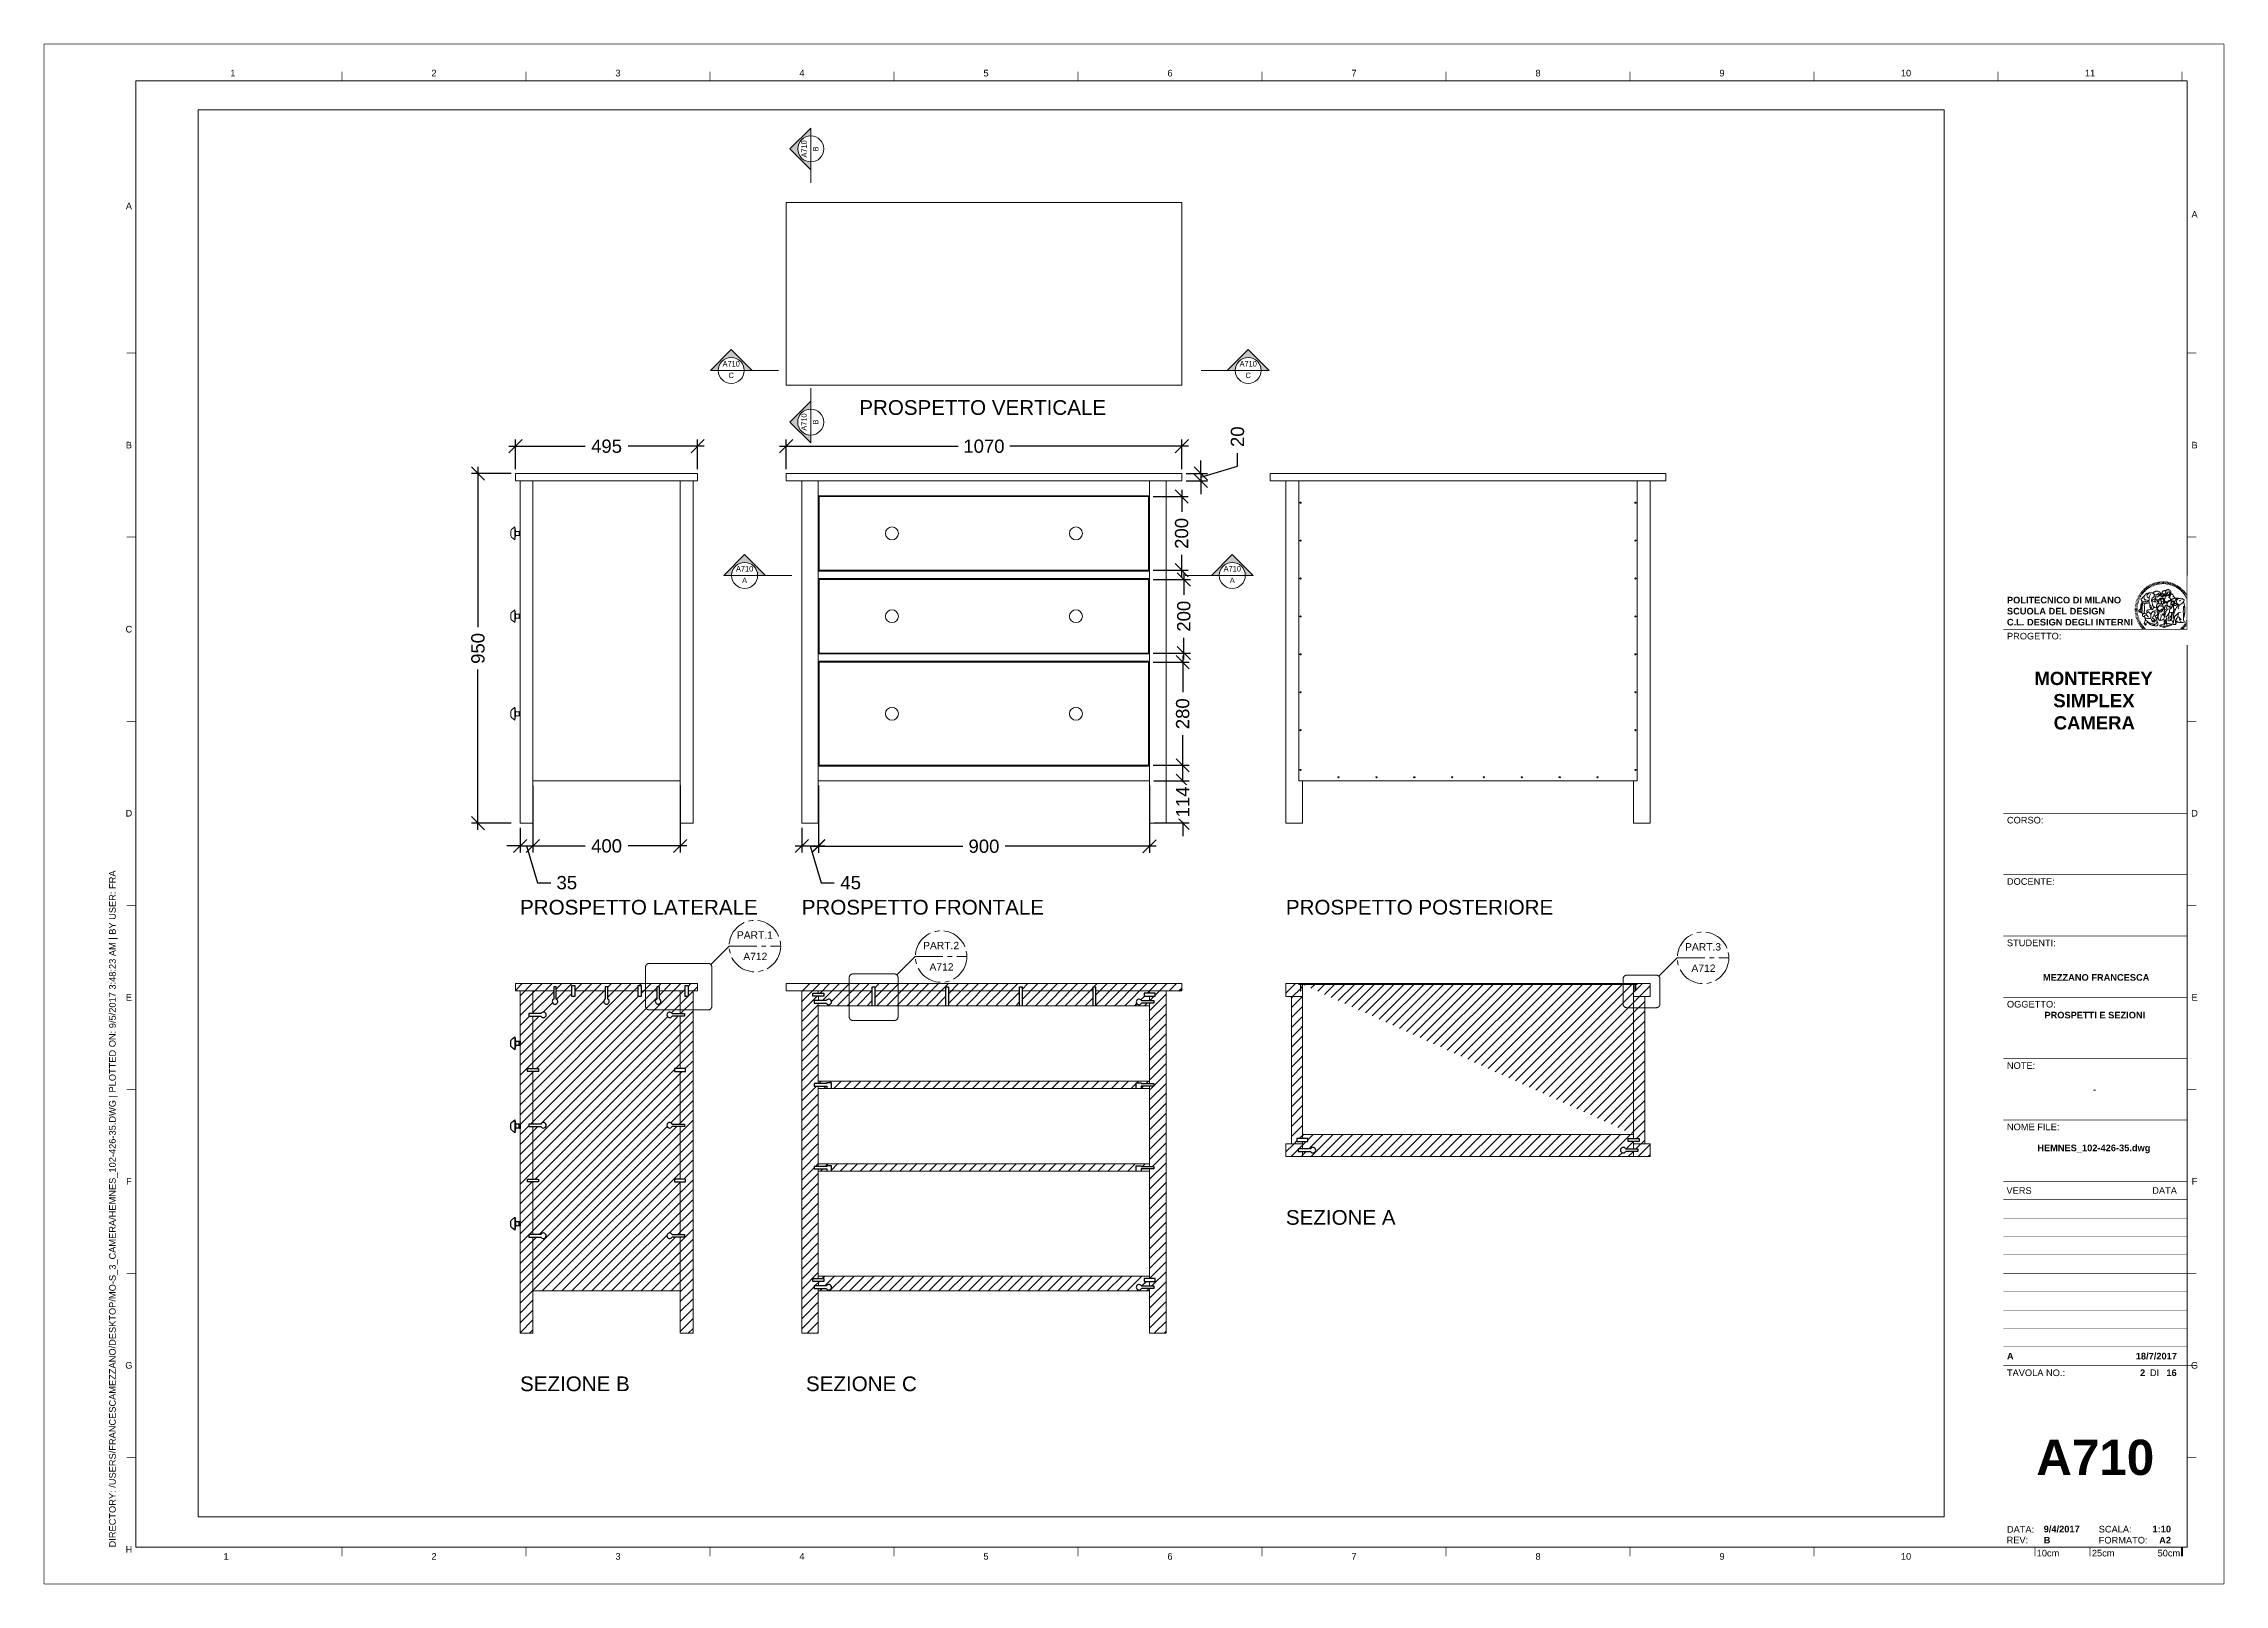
# Paper-space layout 'A710' of a CAD drawing. Header units: centimetres, sheet in millimetres. Extents: x 0 to 593, y 0 to 419.
# The model-space entities are those that its viewports show. They can reach past a viewport. Long polylines and large blocks are cut down to what shows.
import ezdxf
from ezdxf.enums import TextEntityAlignment as Align

# ---------------------------------------------------------------- set-up
doc = ezdxf.new("R2010")
doc.units = ezdxf.units.CM
doc.set_wipeout_variables(frame=1)
doc.linetypes.add('CENTER2', pattern=[1.125, 0.75, -0.125, 0.125, -0.125])
doc.layers.get('0').update_dxf_attribs({"color": 8})
doc.layers.get('DEFPOINTS').update_dxf_attribs({"color": 210, "lineweight": 18})
for name, color, linetype, lineweight in [('A-ANNO-DIMS', 81, 'Continuous', 13), ('A-ANNO-SYMB', 3, 'Continuous', 18), ('A-ELEV-MBE', 7, 'Continuous', 18), ('A-SECT-MCUT', 7, 'Continuous', 35), ('G-ANNO-LOGO', 3, 'Continuous', 18), ('G-ANNO-TEXT', 3, 'Continuous', 18), ('G-ANNO-TTLB', 3, 'Continuous', 18)]:
    doc.layers.add(name, color=color, linetype=linetype, lineweight=lineweight)
doc.layers.add('G-ANNO-NPLT', color=210, linetype='Continuous', lineweight=18, plot=False)
doc.layers.add('particolari', color=6, linetype='Continuous')
doc.styles.add('ARIAL', font='Arial.ttf')
doc.styles.add('ARIAL-BOLD', font='Arial Bold.ttf')
doc.styles.add('E-ARIAL', font='Arial.ttf')
doc.dimstyles.new('TICK_36', dxfattribs={"dimtxt": 3.6, "dimasz": 3.6, "dimexe": 1.8, "dimexo": 1.2, "dimgap": 1.8, "dimtad": 0, "dimdec": 0, "dimzin": 0, "dimdsep": 46, "dimtxsty": 'ARIAL', "dimblk": 'OBLIQUE', "dimcen": 1.8, "dimdle": 1.8, "dimclrd": 256, "dimclrt": 256, "dimadec": 0, "dimazin": 0, "dimtfac": 1, "dimtdec": 0, "dimtmove": 1, "dimatfit": 3, "dimldrblk": 'OPEN90', "dimfxl": 1, "dimtfill": 1, "dimtolj": 1, "dimtzin": 0, "dimarcsym": 0})

psp = doc.layouts.new('A710')

# ---------------------------------------------------------------- texts
at = {"layer": 'G-ANNO-TEXT', "char_height": 4, "attachment_point": 1}
for s, insert in [('{\\fArial|b0|i0|c0|p34;PROSPETTO VERTICALE}', (221.558, 321.648)), ('{\\fArial|b0|i0|c0|p34;PROSPETTO POSTERIORE}', (337.48, 185.88)), ('{\\fArial|b0|i0|c0|p34;SEZIONE A}', (337.48, 101.606)), ('{\\fArial|b0|i0|c0|p34;SEZIONE B}', (129.379, 56.403)), ('{\\fArial|b0|i0|c0|p34;SEZIONE C}', (207.074, 56.403))]:
    psp.add_mtext_dynamic_manual_height_columns(s, width=76.04549, gutter_width=1, heights=[0], dxfattribs=dict(at, insert=insert))

msp = doc.modelspace()

# ---------------------------------------------------------------- texts
at = {"layer": 'A-ANNO-SYMB', "linetype": 'CENTER2', "style": 'ARIAL'}
for tag, p in [('PART.1', (-9299, 5728.7)), ('PART.2', (-8793.1, 5700.1)), ('PART.3', (-6722.6, 5696.6))]:
    msp.add_attdef(tag, text='1', height=20, dxfattribs=at).set_placement(p, align=Align.TOP_CENTER)
for p in [(-9330.5, 5650.6), (-8824.6, 5622), (-6754.1, 5618.5)]:
    msp.add_attdef('A712', p, '', height=20, dxfattribs=at)

# ---------------------------------------------------------------- blocks, each defined once
blk = doc.blocks.new('1')
at = {"layer": 'G-ANNO-TTLB'}
for p, q in [((1245.59, 1064.88), (1245.59, 666.46)), ((1803.01, 1064.88), (1245.59, 1064.88)), ((1803.01, 666.46), (1803.01, 1064.88)), ((1245.59, 666.46), (1803.01, 666.46))]:
    blk.add_line(p, q, dxfattribs=at)
at = {"layer": 'G-ANNO-TTLB', "const_width": 0.18, "flags": 128}
for points in [[(1301.59, 1067.38), (1301.59, 1064.88)], [(1351.59, 1067.38), (1351.59, 1064.88)], [(1401.59, 1067.38), (1401.59, 1064.88)], [(1451.59, 1067.38), (1451.59, 1064.88)], [(1501.59, 1067.38), (1501.59, 1064.88)], [(1551.59, 1067.38), (1551.59, 1064.88)], [(1601.59, 1067.38), (1601.59, 1064.88)], [(1651.59, 1067.38), (1651.59, 1064.88)], [(1701.59, 1067.38), (1701.59, 1064.88)], [(1751.59, 1067.38), (1751.59, 1064.88)], [(1801.59, 1067.38), (1801.59, 1064.88)], [(1245.59, 990.88), (1243.09, 990.88)], [(1805.51, 990.88), (1803.01, 990.88)], [(1245.59, 940.88), (1243.09, 940.88)], [(1805.51, 940.88), (1803.01, 940.88)], [(1245.59, 890.88), (1243.09, 890.88)], [(1805.51, 890.88), (1803.01, 890.88)], [(1245.59, 840.88), (1243.09, 840.88)], [(1805.51, 840.88), (1803.01, 840.88)], [(1245.59, 790.88), (1243.09, 790.88)], [(1805.51, 790.88), (1803.01, 790.88)], [(1245.59, 740.88), (1243.09, 740.88)], [(1805.51, 740.88), (1803.01, 740.88)], [(1245.59, 690.88), (1243.09, 690.88)], [(1805.51, 690.88), (1803.01, 690.88)], [(1301.59, 666.46), (1301.59, 663.96)], [(1351.59, 666.46), (1351.59, 663.96)], [(1401.59, 666.46), (1401.59, 663.96)], [(1451.59, 666.46), (1451.59, 663.96)], [(1501.59, 666.46), (1501.59, 663.96)], [(1551.59, 666.46), (1551.59, 663.96)], [(1601.59, 666.46), (1601.59, 663.96)], [(1651.59, 666.46), (1651.59, 663.96)], [(1701.59, 666.46), (1701.59, 663.96)]]:
    blk.add_lwpolyline(points, dxfattribs=at)
at = {"layer": 'G-ANNO-TEXT', "style": 'ARIAL'}
for s, p in [('1', (1271.94, 1066.95)), ('2', (1326.59, 1066.95)), ('3', (1376.59, 1066.95)), ('4', (1426.59, 1066.95)), ('5', (1476.59, 1066.95)), ('6', (1526.59, 1066.95)), ('7', (1576.59, 1066.95)), ('8', (1626.59, 1066.95)), ('9', (1676.59, 1066.95)), ('10', (1726.59, 1066.95)), ('11', (1776.59, 1066.95)), ('A', (1243.68, 1030.86)), ('A', (1804.99, 1028.58)), ('B', (1243.68, 965.88)), ('B', (1804.99, 965.88)), ('C', (1243.68, 915.88)), ('C', (1804.99, 915.88)), ('D', (1243.68, 865.88)), ('D', (1804.99, 865.88)), ('E', (1243.68, 815.88)), ('E', (1804.99, 815.88)), ('F', (1243.68, 765.88)), ('F', (1804.99, 765.88)), ('G', (1243.68, 715.88)), ('G', (1804.99, 715.88)), ('H', (1243.68, 665.88)), ('1', (1270.08, 663.97)), ('2', (1326.59, 663.97)), ('3', (1376.59, 663.97)), ('4', (1426.59, 663.97)), ('5', (1476.59, 663.97)), ('6', (1526.59, 663.97)), ('7', (1576.59, 663.97)), ('8', (1626.59, 663.97)), ('9', (1676.59, 663.97)), ('10', (1726.59, 663.97))]:
    blk.add_text(s, height=1.8, dxfattribs=at).set_placement(p, align=Align.MIDDLE_CENTER)
at = {"layer": 'G-ANNO-TEXT', "insert": (1238.3, 666.41), "char_height": 1.8, "attachment_point": 1, "rotation": 90, "style": 'ARIAL'}
blk.add_mtext_dynamic_manual_height_columns('DIRECTORY: /USERS/FRANCESCAMEZZANO/DESKTOP/MO-S_3_CAMERA/HEMNES_102-426-35.DWG | PLOTTED ON: 9/5/2017 3:48:23 AM | BY USER: FRA', width=412.209, gutter_width=9, heights=[0], dxfattribs=at)
blk = doc.blocks.new('logoPolimi')
for p, q in [((-1.49, 1.84), (-1.36, 1.68)), ((-1.41, 1.91), (-1.28, 1.74)), ((-1.32, 1.97), (-1.2, 1.8)), ((-1.22, 2.03), (-1.11, 1.85)), ((-1.13, 2.09), (-1.03, 1.9)), ((-1.03, 2.14), (-0.94, 1.95)), ((-0.93, 2.18), (-0.84, 1.99)), ((-0.83, 2.22), (-0.75, 2.03)), ((-0.72, 2.26), (-0.66, 2.06)), ((-0.61, 2.29), (-0.56, 2.09)), ((-0.51, 2.32), (-0.46, 2.11)), ((-0.4, 2.34), (-0.36, 2.13)), ((-0.29, 2.35), (-0.26, 2.14)), ((-0.18, 2.36), (-0.16, 2.15)), ((-0.07, 2.37), (-0.06, 2.16)), ((0.04, 2.37), (0.04, 2.16)), ((0.15, 2.36), (0.14, 2.16)), ((0.26, 2.36), (0.24, 2.15)), ((0.37, 2.34), (0.34, 2.13)), ((0.48, 2.32), (0.44, 2.12)), ((0.59, 2.3), (0.54, 2.09)), ((0.69, 2.27), (0.63, 2.07)), ((0.8, 2.23), (0.73, 2.03)), ((0.9, 2.19), (0.82, 2)), ((1, 2.15), (0.91, 1.96)), ((1.1, 2.1), (1, 1.91)), ((1.2, 2.04), (1.09, 1.86)), ((1.29, 1.99), (1.18, 1.81)), ((1.38, 1.92), (1.26, 1.75)), ((1.47, 1.86), (1.34, 1.69)), ((-2.37, 0.12), (-2.16, 0.11)), ((-2.37, 0.01), (-2.16, 0.01)), ((-2.36, 0.23), (-2.15, 0.21)), ((-2.35, 0.34), (-2.14, 0.31)), ((-2.33, 0.45), (-2.12, 0.41)), ((-2.3, 0.55), (-2.1, 0.51)), ((-2.28, 0.66), (-2.07, 0.6)), ((-2.24, 0.77), (-2.04, 0.7)), ((-2.2, 0.87), (-2.01, 0.79)), ((-2.16, 0.97), (-1.97, 0.89)), ((-2.11, 1.07), (-1.93, 0.98)), ((-2.06, 1.17), (-1.88, 1.07)), ((-2.01, 1.26), (-1.83, 1.15)), ((-1.94, 1.36), (-1.77, 1.24)), ((-1.88, 1.45), (-1.71, 1.32)), ((-1.84, 0.03), (-1.82, 0.35)), ((-1.81, 1.53), (-1.65, 1.4)), ((-1.74, 1.61), (-1.58, 1.47)), ((-1.73, 0.59), (-1.73, 0.59)), ((-1.73, 0.59), (-1.73, 0.59)), ((-1.66, 1.69), (-1.51, 1.54)), ((-1.65, 0.57), (-1.65, 0.57)), ((-1.59, 1.12), (-1.59, 1.12)), ((-1.58, 1.77), (-1.44, 1.61)), ((-1.51, 0.55), (-1.51, 0.55)), ((-1.51, 0.55), (-1.51, 0.55)), ((-1.31, 0.79), (-1.21, 0.75)), ((-1.21, 0.75), (-1.31, 0.79)), ((-1.21, 0.75), (-1.31, 0.79)), ((-1.21, 0.75), (-1.21, 0.75)), ((-1.21, 0.75), (-1.21, 0.75)), ((-1.19, 0.76), (-1.19, 0.76)), ((-1.19, 0.76), (-1.19, 0.76)), ((-1.17, 0.99), (-1.18, 0.99)), ((-1.18, 0.99), (-1.17, 0.99)), ((-1.16, 0.57), (-1.16, 0.57)), ((-1.16, 0.57), (-1.16, 0.57)), ((-1.1, 0.01), (-0.99, 0.06)), ((-0.99, 0.06), (-1.1, 0.01)), ((-0.99, 0.06), (-1.1, 0.01)), ((-0.99, 0.06), (-0.99, 0.06)), ((-0.99, 0.06), (-0.99, 0.06)), ((-0.97, 0.79), (-0.98, 0.79)), ((-0.89, 0.84), (-0.97, 0.79)), ((-0.97, 0.79), (-0.89, 0.84)), ((-0.96, 1.41), (-0.96, 1.41)), ((-0.96, 1.41), (-0.96, 1.41)), ((-0.89, 0.84), (-0.82, 0.87)), ((-0.82, 0.87), (-0.89, 0.84)), ((-0.89, 0.84), (-0.82, 0.87)), ((-0.88, 0.83), (-0.89, 0.84)), ((-0.85, 1.39), (-0.85, 1.39)), ((-0.85, 1.39), (-0.85, 1.39)), ((-0.84, 0.14), (-0.84, 0.14)), ((-0.77, 1.08), (-0.78, 1.08)), ((-0.78, 1.08), (-0.77, 1.08)), ((-0.61, 1.12), (-0.77, 1.08)), ((-0.77, 1.08), (-0.61, 1.12)), ((-0.77, 1.08), (-0.61, 1.12)), ((-0.75, 1.3), (-0.76, 1.29)), ((-0.76, 1.29), (-0.75, 1.3)), ((-0.65, 0.99), (-0.7, 0.96)), ((-0.69, 0.18), (-0.68, 0.18)), ((-0.66, 0.93), (-0.66, 0.93)), ((-0.66, 0.93), (-0.64, 0.93)), ((-0.66, 0.93), (-0.66, 0.93)), ((-0.66, 0.93), (-0.66, 0.93)), ((-0.63, 1.01), (-0.63, 1.01)), ((-0.63, 1.01), (-0.62, 1.01)), ((-0.63, 0.66), (-0.63, 0.66)), ((-0.6, 1.12), (-0.61, 1.12)), ((-0.61, 1.12), (-0.6, 1.12)), ((-0.61, 1.12), (-0.6, 1.12)), ((-0.61, 0.86), (-0.57, 0.85)), ((-0.57, 0.85), (-0.61, 0.86)), ((-0.61, 0.86), (-0.57, 0.85)), ((-0.53, 1.08), (-0.6, 1.12)), ((-0.6, 1.12), (-0.6, 1.11)), ((-0.6, 1.12), (-0.53, 1.08)), ((-0.57, 0.8), (-0.59, 0.8)), ((-0.57, 0.85), (-0.53, 0.84)), ((-0.57, 0.85), (-0.57, 0.85)), ((-0.57, 0.85), (-0.57, 0.85)), ((-0.57, 0.85), (-0.53, 0.84)), ((-0.56, 0.29), (-0.49, 0.48)), ((-0.56, 0.14), (-0.56, 0.29)), ((-0.5, 0.11), (-0.56, 0.14)), ((-0.53, 0.84), (-0.51, 0.84)), ((-0.53, 0.84), (-0.51, 0.84)), ((-0.53, 0.84), (-0.53, 0.84)), ((-0.51, 0.11), (-0.51, 0.11)), ((-0.51, 0.11), (-0.51, 0.11)), ((-0.34, 0.33), (-0.5, 0.11)), ((-0.49, 0.48), (-0.41, 0.55)), ((-0.42, 0.8), (-0.47, 0.79)), ((-0.42, 0.8), (-0.47, 0.79)), ((-0.47, 0.79), (-0.45, 0.76)), ((-0.47, 0.79), (-0.45, 0.76)), ((-0.45, 1.14), (-0.42, 1.11)), ((-0.42, 1.26), (-0.36, 1.22)), ((-0.41, 0.55), (-0.34, 0.49)), ((-0.4, 1.37), (-0.38, 1.38)), ((-0.39, 1.37), (-0.4, 1.37)), ((-0.35, 1.33), (-0.4, 1.37)), ((-0.39, 1.24), (-0.4, 1.23)), ((-0.38, 1.14), (-0.38, 1.14)), ((-0.34, 0.49), (-0.09, 0.48)), ((-0.16, 0.32), (-0.34, 0.33)), ((-0.14, 0.32), (-0.31, 0.34)), ((-0.28, 1.3), (-0.29, 1.3)), ((-0.28, 1.3), (-0.28, 1.3)), ((-0.16, 1.24), (-0.16, 1.25)), ((-0.16, 1.25), (-0.16, 1.25)), ((-0.16, 0.49), (-0.14, 0.64)), ((-0.06, 0.27), (-0.16, 0.32)), ((-0.1, 0.88), (-0.09, 0.87)), ((-0.08, 1.37), (-0.08, 1.38)), ((-0.08, 1.23), (-0.05, 1.21)), ((-0.05, 1.21), (-0.08, 1.23)), ((-0.08, 1.23), (-0.05, 1.21)), ((-0.03, 0.26), (-0.06, 0.27)), ((-0.05, 1.21), (-0.04, 1.21)), ((-0.04, 1.21), (-0.05, 1.21)), ((-0.04, 1.21), (-0.04, 1.21)), ((-0.04, 1.21), (-0.04, 1.21)), ((-0.04, 0.48), (-0.03, 0.26)), ((0.03, 1.15), (0.03, 1.15)), ((0.03, 0.66), (0.03, 0.67)), ((0.07, 0.58), (0.07, 0.57)), ((0.1, 1.18), (0.1, 1.18)), ((0.1, 0.84), (0.1, 0.84)), ((0.13, 1.32), (0.17, 1.19)), ((0.14, 0.71), (0.34, 0.65)), ((0.31, 0.56), (0.17, 0.63)), ((0.27, 1.61), (0.27, 1.61)), ((0.27, 1.61), (0.27, 1.61)), ((0.27, 1.61), (0.27, 1.61)), ((0.29, 1.29), (0.29, 1.29)), ((0.29, 1.29), (0.29, 1.29)), ((0.29, 1.29), (0.29, 1.29)), ((0.29, 1.29), (0.29, 1.29)), ((0.33, 0.49), (0.34, 0.49)), ((0.33, 0.03), (0.35, 0.03)), ((0.33, 0.03), (0.35, 0.03)), ((0.34, 0.65), (0.34, 0.64)), ((0.35, 0.03), (0.57, 0.06)), ((0.35, 0.03), (0.57, 0.06)), ((0.35, 0.03), (0.35, 0.03)), ((0.35, 0.03), (0.35, 0.03)), ((0.38, 1.36), (0.37, 1.35)), ((0.38, 0.34), (0.37, 0.34)), ((0.38, 0.34), (0.38, 0.34)), ((0.43, 0.67), (0.39, 0.64)), ((0.49, 1.05), (0.51, 1.13)), ((0.51, 1.13), (0.49, 1.05)), ((0.49, 1.05), (0.51, 1.13)), ((0.51, 1.31), (0.5, 1.29)), ((0.51, 1.13), (0.52, 1.23)), ((0.52, 1.23), (0.51, 1.23)), ((0.51, 1.23), (0.52, 1.23)), ((0.52, 1.23), (0.51, 1.13)), ((0.51, 1.13), (0.52, 1.23)), ((0.52, 1.24), (0.6, 1.37)), ((0.52, 1.23), (0.6, 1.36)), ((0.6, 1.36), (0.52, 1.23)), ((0.52, 1.23), (0.52, 1.23)), ((0.52, 1.23), (0.52, 1.24)), ((0.52, 1.23), (0.52, 1.23)), ((0.55, 1.07), (0.53, 1.06)), ((0.53, 1.04), (0.53, 1.06)), ((0.53, 1.05), (0.53, 1.04)), ((0.54, 0.3), (0.63, 0.32)), ((0.54, -0.08), (0.61, 0.06)), ((0.61, 0.06), (0.54, -0.08)), ((0.54, -0.08), (0.61, 0.06)), ((0.56, 0.19), (0.59, 0.21)), ((0.57, 1.07), (0.57, 1.07)), ((0.57, 1.07), (0.57, 1.07)), ((0.57, 1.07), (0.57, 1.07)), ((0.57, 1.07), (0.57, 1.07)), ((0.57, 1.07), (0.57, 1.07)), ((0.57, 1.07), (0.57, 1.07)), ((0.57, 1.07), (0.57, 1.07)), ((0.58, 0.3), (0.59, 0.29)), ((0.59, 0.78), (0.59, 0.79)), ((0.59, 0.79), (0.59, 0.79)), ((0.59, 0.79), (0.59, 0.79)), ((0.59, 0.79), (0.59, 0.78)), ((0.61, 0.06), (0.6, 0.07)), ((0.6, 0.07), (0.61, 0.06)), ((0.61, 0.06), (0.61, 0.07)), ((0.62, 0.21), (0.65, 0.22)), ((0.64, 1.37), (0.65, 1.37)), ((0.69, 0.86), (0.68, 0.86)), ((0.68, 0.86), (0.69, 0.86)), ((0.68, 0.76), (0.68, 0.76)), ((0.76, 0.26), (0.76, 0.26)), ((0.82, 0.35), (0.84, 0.36)), ((0.82, 0.35), (0.82, 0.35)), ((0.84, 0.36), (0.84, 0.37)), ((0.85, 0.34), (1.05, 0.35)), ((0.93, 1.05), (0.93, 1.05)), ((0.93, 1.05), (0.93, 1.05)), ((0.93, 1.05), (0.93, 1.04)), ((0.93, 1.05), (0.93, 1.05)), ((0.97, 0.66), (0.96, 0.66)), ((1.01, 0.97), (0.98, 0.96)), ((1.17, 0.96), (1.17, 0.95)), ((1.17, 0.95), (1.17, 0.95)), ((1.34, 0.37), (1.26, 0.04)), ((1.27, 0.37), (1.27, 0.38)), ((1.28, 0.95), (1.28, 0.95)), ((1.37, 0.73), (1.46, 0.81)), ((1.41, 0.4), (1.41, 0.41)), ((1.56, 1.79), (1.42, 1.63)), ((1.64, 1.71), (1.49, 1.56)), ((1.49, 0.9), (1.57, 0.92)), ((1.72, 1.63), (1.56, 1.49)), ((1.67, 0.6), (1.57, 0.53)), ((1.79, 1.55), (1.63, 1.41)), ((1.86, 1.47), (1.7, 1.34)), ((1.93, 1.38), (1.76, 1.26)), ((1.99, 1.29), (1.81, 1.17)), ((2.05, 1.19), (1.87, 1.09)), ((2.1, 1.1), (1.92, 1)), ((2.15, 1), (1.96, 0.91)), ((2.19, 0.9), (2, 0.82)), ((2.23, 0.79), (2.04, 0.72)), ((2.27, 0.69), (2.07, 0.63)), ((2.3, 0.58), (2.09, 0.53)), ((2.32, 0.47), (2.12, 0.43)), ((2.34, 0.37), (2.13, 0.33)), ((2.36, 0.26), (2.15, 0.23)), ((2.37, 0.15), (2.16, 0.13)), ((2.37, 0.04), (2.16, 0.03)), ((-2.37, -0.1), (-2.16, -0.09)), ((-2.36, -0.21), (-2.15, -0.19)), ((-2.35, -0.32), (-2.14, -0.29)), ((-2.33, -0.43), (-2.12, -0.39)), ((-2.31, -0.54), (-2.1, -0.49)), ((-2.28, -0.65), (-2.08, -0.59)), ((-2.25, -0.75), (-2.05, -0.69)), ((-2.21, -0.86), (-2.02, -0.78)), ((-2.17, -0.96), (-1.98, -0.87)), ((-2.12, -1.06), (-1.93, -0.96)), ((-2.07, -1.16), (-1.89, -1.05)), ((-2.04, -0.15), (-1.97, -0.2)), ((-2.01, -1.25), (-1.84, -1.14)), ((-1.95, -1.34), (-1.78, -1.22)), ((-1.89, -1.43), (-1.72, -1.31)), ((-1.82, -1.52), (-1.66, -1.38)), ((-1.75, -1.6), (-1.59, -1.46)), ((-1.67, -1.68), (-1.52, -1.53)), ((-1.58, -0.12), (-1.6, -0.18)), ((-1.6, -0.18), (-1.58, -0.28)), ((-1.57, -0.54), (-1.59, -0.54)), ((-1.59, -0.54), (-1.59, -0.54)), ((-1.59, -1.76), (-1.45, -1.6)), ((-1.56, -0.32), (-1.56, -0.31)), ((-1.56, -0.31), (-1.56, -0.31)), ((-1.53, -0.65), (-1.53, -0.65)), ((-1.53, -0.65), (-1.53, -0.65)), ((-1.51, -1.83), (-1.37, -1.67)), ((-1.48, -0.86), (-1.48, -0.85)), ((-1.42, -0.37), (-1.42, -0.37)), ((-1.42, -1.9), (-1.29, -1.73)), ((-1.38, -0.46), (-1.38, -0.46)), ((-1.33, -1.96), (-1.21, -1.79)), ((-1.31, -0.24), (-1.31, -0.23)), ((-1.31, -0.23), (-1.31, -0.24)), ((-1.23, -0.19), (-1.23, -0.19)), ((-1.23, -0.19), (-1.23, -0.19)), ((-1.23, -0.19), (-1.23, -0.19)), ((-1.23, -0.19), (-1.23, -0.19)), ((-1.01, -0.39), (-1.02, -0.39)), ((-1.02, -0.39), (-1.01, -0.39)), ((-1.02, -0.7), (-1.02, -0.7)), ((-1.02, -0.7), (-1.02, -0.7)), ((-1.02, -0.7), (-1.02, -0.7)), ((-0.79, -0.51), (-0.83, -0.58)), ((-0.83, -0.58), (-0.79, -0.51)), ((-0.83, -0.58), (-0.79, -0.51)), ((-0.78, -1.05), (-0.83, -0.94)), ((-0.83, -0.94), (-0.78, -1.05)), ((-0.83, -0.94), (-0.83, -0.94)), ((-0.83, -0.94), (-0.78, -1.05)), ((-0.82, -1.23), (-0.82, -1.23)), ((-0.82, -1.23), (-0.77, -1.23)), ((-0.77, -1.23), (-0.82, -1.23)), ((-0.82, -1.23), (-0.82, -1.23)), ((-0.77, -1.23), (-0.82, -1.23)), ((-0.75, -0.96), (-0.8, -0.89)), ((-0.8, -0.89), (-0.79, -0.92)), ((-0.79, -0.92), (-0.8, -0.89)), ((-0.8, -0.89), (-0.75, -0.96)), ((-0.79, -0.92), (-0.8, -0.89)), ((-0.8, -0.89), (-0.8, -0.89)), ((-0.8, -0.89), (-0.75, -0.96)), ((-0.79, -0.92), (-0.78, -0.95)), ((-0.78, -0.95), (-0.79, -0.92)), ((-0.78, -0.95), (-0.79, -0.92)), ((-0.77, -0.49), (-0.78, -0.48)), ((-0.78, -0.48), (-0.77, -0.49)), ((-0.78, -0.95), (-0.76, -1)), ((-0.76, -1), (-0.78, -0.95)), ((-0.76, -1), (-0.78, -0.95)), ((-0.71, -0.89), (-0.75, -0.87)), ((-0.75, -0.87), (-0.71, -0.89)), ((-0.75, -0.87), (-0.71, -0.89)), ((-0.72, -1.01), (-0.75, -0.96)), ((-0.75, -0.96), (-0.72, -1.01)), ((-0.75, -0.96), (-0.72, -1.01)), ((-0.64, -0.93), (-0.71, -0.89)), ((-0.71, -0.89), (-0.64, -0.93)), ((-0.71, -0.89), (-0.64, -0.93)), ((-0.66, -0.53), (-0.66, -0.53)), ((-0.66, -0.53), (-0.66, -0.53)), ((-0.66, -0.53), (-0.66, -0.53)), ((-0.39, -0.81), (-0.51, -0.69)), ((-0.51, -1.04), (-0.5, -1.04)), ((-0.48, -0.42), (-0.48, -0.42)), ((-0.48, -0.42), (-0.48, -0.42)), ((-0.48, -0.42), (-0.48, -0.42)), ((-0.41, -0.51), (-0.41, -0.51)), ((-0.38, -0.05), (-0.39, -0.12)), ((-0.39, -0.12), (-0.37, -0.1)), ((-0.35, -0.14), (-0.37, -0.08)), ((-0.37, -0.09), (-0.37, -0.09)), ((-0.33, -0.12), (-0.35, -0.14)), ((-0.32, -0.14), (-0.35, -0.14)), ((-0.35, -0.18), (-0.34, -0.22)), ((-0.34, -0.08), (-0.29, -0.16)), ((-0.34, -0.22), (-0.34, -0.22)), ((-0.27, -0.17), (-0.32, -0.14)), ((-0.25, -0.91), (-0.26, -0.9)), ((-0.26, -1.29), (0.1, -1.2)), ((0.1, -1.2), (-0.26, -1.29)), ((0.08, -1.4), (-0.26, -1.29)), ((-0.26, -1.29), (0.08, -1.4)), ((-0.26, -1.38), (-0.26, -1.29)), ((-0.26, -1.29), (-0.26, -1.29)), ((-0.26, -1.29), (-0.26, -1.38)), ((-0.26, -1.29), (0.08, -1.4)), ((-0.26, -1.29), (-0.26, -1.29)), ((0.08, -1.49), (-0.26, -1.38)), ((-0.26, -1.38), (0.09, -1.49)), ((-0.14, -0.15), (-0.16, -0.13)), ((-0.11, -0.04), (-0.12, -0.05)), ((-0.04, -0.41), (-0.01, -0.44)), ((-0.01, -0.44), (-0.04, -0.41)), ((-0.04, -0.41), (-0.01, -0.44)), ((0.07, -0.84), (0.07, -0.84)), ((0.07, -0.84), (0.07, -0.84)), ((0.1, -1.2), (0.08, -1.32)), ((0.08, -1.32), (0.13, -1.2)), ((0.08, -1.4), (0.72, -1.22)), ((0.72, -1.22), (0.08, -1.4)), ((0.08, -1.4), (0.72, -1.22)), ((0.72, -1.31), (0.08, -1.49)), ((0.08, -1.44), (0.08, -1.4)), ((0.08, -1.4), (0.08, -1.44)), ((0.08, -1.4), (0.08, -1.49)), ((0.08, -1.49), (0.08, -1.44)), ((0.08, -1.44), (0.08, -1.44)), ((0.08, -1.44), (0.08, -1.45)), ((0.08, -1.45), (0.08, -1.46)), ((0.08, -1.46), (0.08, -1.49)), ((0.1, -1.01), (0.09, -0.86)), ((0.1, -1.01), (0.09, -0.86)), ((0.09, -1.49), (0.72, -1.31)), ((0.1, -1.2), (0.12, -1.04)), ((0.12, -1.04), (0.1, -1.2)), ((0.13, -1.2), (0.1, -1.2)), ((0.1, -1.2), (0.13, -1.2)), ((0.13, -1.2), (0.1, -1.2)), ((0.1, -1.2), (0.1, -1.2)), ((0.11, -0.44), (0.11, -0.44)), ((0.11, -0.44), (0.11, -0.44)), ((0.12, -0.21), (0.12, -0.21)), ((0.12, -0.21), (0.12, -0.21)), ((0.12, -0.21), (0.12, -0.21)), ((0.12, -0.21), (0.12, -0.21)), ((0.12, -0.21), (0.12, -0.21)), ((0.12, -0.21), (0.12, -0.21)), ((0.12, -0.21), (0.12, -0.21)), ((0.12, -0.21), (0.12, -0.21)), ((0.12, -0.21), (0.12, -0.21)), ((0.12, -0.21), (0.12, -0.21)), ((0.12, -0.21), (0.12, -0.21)), ((0.12, -0.21), (0.12, -0.21)), ((0.12, -0.21), (0.12, -0.21)), ((0.12, -0.56), (0.14, -0.53)), ((0.14, -0.53), (0.12, -0.56)), ((0.12, -0.56), (0.14, -0.53)), ((0.12, -1.04), (0.12, -1.04)), ((0.12, -1.04), (0.12, -1.04)), ((0.12, -1.04), (0.12, -1.04)), ((0.21, -0.99), (0.13, -1.2)), ((0.13, -1.2), (0.21, -0.99)), ((0.36, -1.14), (0.13, -1.2)), ((0.13, -1.2), (0.26, -1.17)), ((0.14, -0.53), (0.16, -0.49)), ((0.16, -0.49), (0.14, -0.53)), ((0.14, -0.53), (0.16, -0.49)), ((0.16, -0.49), (0.16, -0.49)), ((0.16, -0.49), (0.16, -0.49)), ((0.28, -1.19), (0.21, -0.99)), ((0.21, -0.99), (0.31, -1.27)), ((0.24, -0.17), (0.24, -0.16)), ((0.24, -0.16), (0.24, -0.17)), ((0.25, -0.84), (0.25, -0.88)), ((0.25, -0.88), (0.25, -0.84)), ((0.25, -0.88), (0.25, -0.84)), ((0.25, -0.88), (0.29, -1.17)), ((0.26, -0.88), (0.25, -0.88)), ((0.31, -1.27), (0.25, -0.88)), ((0.26, -1.17), (0.28, -1.16)), ((0.28, -1.16), (0.36, -1.14)), ((0.29, -1.17), (0.28, -1.19)), ((0.36, -1.14), (0.72, -1.22)), ((0.72, -1.22), (0.36, -1.14)), ((0.49, -0.31), (0.49, -0.31)), ((0.49, -0.31), (0.49, -0.31)), ((0.5, -0.27), (0.5, -0.27)), ((0.51, -0.27), (0.51, -0.27)), ((0.72, -0.81), (0.75, -0.89)), ((0.72, -1.22), (0.72, -1.31)), ((0.72, -1.31), (0.72, -1.22)), ((0.74, -0.23), (0.74, -0.23)), ((0.74, -0.23), (0.75, -0.24)), ((0.75, -0.23), (0.75, -0.23)), ((0.86, -0.25), (0.82, -0.34)), ((0.87, -0.22), (0.86, -0.23)), ((0.87, -0.22), (0.86, -0.25)), ((0.96, -0.58), (0.96, -0.57)), ((1.05, -1.05), (1.04, -1.05)), ((1.28, -2), (1.17, -1.82)), ((1.37, -1.93), (1.25, -1.76)), ((1.31, -0.27), (1.3, -0.26)), ((1.3, -0.26), (1.3, -0.26)), ((1.3, -0.26), (1.3, -0.26)), ((1.3, -0.26), (1.31, -0.27)), ((1.3, -0.26), (1.3, -0.26)), ((1.46, -1.87), (1.33, -1.7)), ((1.54, -1.8), (1.41, -1.64)), ((1.63, -1.72), (1.48, -1.57)), ((1.71, -1.65), (1.55, -1.5)), ((1.78, -1.57), (1.62, -1.43)), ((1.85, -1.48), (1.69, -1.35)), ((1.92, -1.39), (1.75, -1.27)), ((1.98, -1.3), (1.81, -1.19)), ((2.04, -1.21), (1.86, -1.1)), ((2.09, -1.11), (1.91, -1.01)), ((2.14, -1.01), (1.95, -0.92)), ((2.19, -0.91), (1.99, -0.83)), ((2.23, -0.81), (2.03, -0.74)), ((2.26, -0.7), (2.06, -0.64)), ((2.29, -0.6), (2.09, -0.55)), ((2.32, -0.49), (2.11, -0.45)), ((2.34, -0.38), (2.13, -0.35)), ((2.35, -0.27), (2.15, -0.25)), ((2.37, -0.08), (2.16, -0.07)), ((2.36, -0.16), (2.16, -0.15)), ((-1.24, -2.02), (-1.13, -1.84)), ((-1.14, -2.08), (-1.04, -1.89)), ((-1.04, -2.13), (-0.95, -1.94)), ((-0.94, -2.18), (-0.86, -1.98)), ((-0.84, -2.22), (-0.77, -2.02)), ((-0.74, -2.25), (-0.67, -2.05)), ((-0.63, -2.29), (-0.57, -2.08)), ((-0.52, -2.31), (-0.48, -2.11)), ((-0.42, -2.33), (-0.38, -2.13)), ((-0.31, -2.35), (-0.28, -2.14)), ((-0.2, -2.36), (-0.18, -2.15)), ((-0.09, -2.37), (-0.08, -2.16)), ((0.03, -2.37), (0.02, -2.16)), ((0.14, -2.37), (0.12, -2.16)), ((0.25, -2.36), (0.22, -2.15)), ((0.35, -2.34), (0.32, -2.14)), ((0.46, -2.32), (0.42, -2.12)), ((0.57, -2.3), (0.52, -2.1)), ((0.68, -2.27), (0.62, -2.07)), ((0.78, -2.24), (0.71, -2.04)), ((0.89, -2.2), (0.81, -2)), ((0.99, -2.15), (0.9, -1.96)), ((1.09, -2.11), (0.99, -1.92)), ((1.19, -2.05), (1.08, -1.87))]:
    blk.add_line(p, q)
for points in [[(-1.9, 0.12), (-1.94, 0.02), (-2.05, -0.09), (-2.05, -0.09)], [(-1.86, 0.38), (-1.86, 0.38), (-1.87, 0.19), (-1.9, 0.12)], [(-1.76, 0.6), (-1.76, 0.6), (-1.84, 0.57), (-1.86, 0.38)], [(-1.86, -0.04), (-1.84, 0.02), (-1.84, 0.03), (-1.84, 0.03)], [(-1.82, 0.78), (-1.83, 0.8), (-1.85, 0.86), (-1.83, 0.88)], [(-1.82, 0.78), (-1.83, 0.8), (-1.85, 0.86), (-1.83, 0.88)], [(-1.83, 0.88), (-1.81, 0.9), (-1.76, 0.96), (-1.76, 0.96)], [(-1.83, 0.88), (-1.81, 0.9), (-1.76, 0.96), (-1.76, 0.96)], [(-1.76, 0.6), (-1.83, 0.7), (-1.78, 0.74), (-1.78, 0.74)], [(-1.78, 0.74), (-1.79, 0.74), (-1.83, 0.7), (-1.76, 0.6)], [(-1.78, 0.74), (-1.8, 0.76), (-1.81, 0.78), (-1.82, 0.78)], [(-1.78, 0.74), (-1.8, 0.76), (-1.81, 0.78), (-1.82, 0.78)], [(-1.82, 0.35), (-1.81, 0.5), (-1.73, 0.59), (-1.73, 0.59)], [(-1.82, -0.19), (-1.73, -0.07), (-1.75, 0.14), (-1.75, 0.3)], [(-1.75, 0.33), (-1.75, 0.17), (-1.73, -0.05), (-1.8, -0.17)], [(-1.78, 0.74), (-1.75, 0.72), (-1.72, 0.69), (-1.68, 0.7)], [(-1.68, 0.7), (-1.72, 0.69), (-1.75, 0.72), (-1.78, 0.74)], [(-1.68, 0.7), (-1.72, 0.69), (-1.75, 0.72), (-1.78, 0.74)], [(-1.78, 0.74), (-1.78, 0.74), (-1.78, 0.74), (-1.78, 0.74)], [(-1.76, 0.96), (-1.68, 1.1), (-1.59, 1.12), (-1.59, 1.12)], [(-1.76, 0.96), (-1.68, 1.1), (-1.6, 1.12), (-1.6, 1.12)], [(-1.73, 0.59), (-1.74, 0.59), (-1.75, 0.6), (-1.76, 0.6)], [(-1.73, 0.59), (-1.74, 0.59), (-1.75, 0.6), (-1.76, 0.6)], [(-1.75, 0.3), (-1.76, 0.47), (-1.65, 0.57), (-1.65, 0.57)], [(-1.65, 0.57), (-1.65, 0.57), (-1.76, 0.5), (-1.75, 0.33)], [(-1.65, 0.57), (-1.68, 0.58), (-1.7, 0.58), (-1.73, 0.59)], [(-1.65, 0.57), (-1.68, 0.58), (-1.7, 0.58), (-1.73, 0.59)], [(-1.5, 0.71), (-1.53, 0.74), (-1.61, 0.71), (-1.68, 0.7)], [(-1.68, 0.7), (-1.61, 0.71), (-1.53, 0.73), (-1.5, 0.71)], [(-1.5, 0.71), (-1.53, 0.73), (-1.61, 0.71), (-1.68, 0.7)], [(-1.51, 0.55), (-1.56, 0.56), (-1.61, 0.56), (-1.65, 0.57)], [(-1.65, 0.57), (-1.61, 0.56), (-1.56, 0.56), (-1.51, 0.55)], [(-1.51, 0.55), (-1.56, 0.56), (-1.61, 0.56), (-1.65, 0.57)], [(-1.59, 1.12), (-1.6, 1.06), (-1.61, 0.99), (-1.61, 0.97)], [(-1.61, 0.97), (-1.61, 0.99), (-1.6, 1.06), (-1.59, 1.12)], [(-1.61, 0.97), (-1.61, 0.99), (-1.6, 1.06), (-1.59, 1.12)], [(-1.61, 0.97), (-1.61, 0.95), (-1.56, 0.88), (-1.54, 0.87)], [(-1.54, 0.87), (-1.56, 0.88), (-1.61, 0.95), (-1.61, 0.97)], [(-1.54, 0.87), (-1.56, 0.88), (-1.61, 0.96), (-1.61, 0.97)], [(-1.59, 1.12), (-1.59, 1.13), (-1.59, 1.15), (-1.58, 1.16)], [(-1.59, 1.12), (-1.59, 1.13), (-1.59, 1.15), (-1.58, 1.16)], [(-1.58, 1.16), (-1.57, 1.21), (-1.52, 1.23), (-1.49, 1.25)], [(-1.58, 1.16), (-1.57, 1.21), (-1.52, 1.23), (-1.49, 1.25)], [(-1.58, 0.36), (-1.58, 0.48), (-1.51, 0.55), (-1.51, 0.55)], [(-1.51, 0.55), (-1.51, 0.55), (-1.58, 0.48), (-1.58, 0.36)], [(-1.51, 0.55), (-1.51, 0.55), (-1.58, 0.48), (-1.58, 0.36)], [(-1.55, 0.04), (-1.55, 0.08), (-1.58, 0.25), (-1.58, 0.36)], [(-1.58, 0.36), (-1.58, 0.25), (-1.55, 0.08), (-1.55, 0.04)], [(-1.58, 0.36), (-1.58, 0.25), (-1.55, 0.08), (-1.55, 0.04)], [(-1.58, -0.12), (-1.57, -0.06), (-1.55, 0.02), (-1.55, 0.04)], [(-1.55, 0.04), (-1.55, 0.02), (-1.57, -0.06), (-1.58, -0.12)], [(-1.55, 0.04), (-1.55, 0.02), (-1.56, -0.04), (-1.57, -0.1)], [(-1.54, 0.87), (-1.52, 0.85), (-1.47, 0.83), (-1.44, 0.83)], [(-1.44, 0.83), (-1.47, 0.83), (-1.52, 0.85), (-1.54, 0.87)], [(-1.45, 0.83), (-1.47, 0.83), (-1.52, 0.85), (-1.54, 0.87)], [(-1.51, 0.55), (-1.33, 0.54), (-1.16, 0.57), (-1.16, 0.57)], [(-1.16, 0.57), (-1.16, 0.57), (-1.33, 0.54), (-1.51, 0.55)], [(-1.16, 0.57), (-1.16, 0.57), (-1.33, 0.54), (-1.51, 0.55)], [(-1.5, 0.71), (-1.46, 0.68), (-1.4, 0.62), (-1.33, 0.66)], [(-1.33, 0.66), (-1.4, 0.62), (-1.46, 0.68), (-1.5, 0.71)], [(-1.33, 0.66), (-1.4, 0.62), (-1.46, 0.68), (-1.5, 0.71)], [(-1.49, 1.25), (-1.46, 1.26), (-1.42, 1.33), (-1.39, 1.36)], [(-1.49, 1.25), (-1.46, 1.27), (-1.43, 1.34), (-1.39, 1.36)], [(-1.31, 0.79), (-1.33, 0.79), (-1.42, 0.83), (-1.45, 0.83)], [(-1.44, 0.83), (-1.42, 0.83), (-1.33, 0.79), (-1.31, 0.79)], [(-1.31, 0.79), (-1.33, 0.79), (-1.42, 0.83), (-1.44, 0.83)], [(-1.35, 1.1), (-1.4, 1.17), (-1.36, 1.23), (-1.29, 1.31)], [(-1.29, 1.31), (-1.36, 1.23), (-1.4, 1.17), (-1.35, 1.1)], [(-1.35, 1.1), (-1.4, 1.17), (-1.36, 1.23), (-1.29, 1.31)], [(-1.39, 1.36), (-1.35, 1.38), (-1.26, 1.4), (-1.19, 1.41)], [(-1.39, 1.36), (-1.35, 1.38), (-1.26, 1.4), (-1.19, 1.41)], [(-1.18, 0.99), (-1.24, 0.97), (-1.3, 1.03), (-1.35, 1.1)], [(-1.35, 1.1), (-1.3, 1.03), (-1.24, 0.97), (-1.18, 0.99)], [(-1.18, 1), (-1.24, 0.97), (-1.3, 1.03), (-1.35, 1.1)], [(-1.33, 0.66), (-1.28, 0.7), (-1.23, 0.73), (-1.21, 0.75)], [(-1.21, 0.75), (-1.23, 0.73), (-1.28, 0.7), (-1.33, 0.66)], [(-1.21, 0.75), (-1.23, 0.73), (-1.28, 0.7), (-1.33, 0.66)], [(-1.29, 1.31), (-1.22, 1.39), (-1.01, 1.41), (-0.96, 1.41)], [(-0.96, 1.41), (-1.01, 1.41), (-1.22, 1.39), (-1.29, 1.31)], [(-1.29, 1.31), (-1.22, 1.39), (-1.01, 1.41), (-0.96, 1.41)], [(-1.24, -0.02), (-1.21, -0.01), (-1.1, 0.01), (-1.1, 0.01)], [(-1.1, 0.01), (-1.1, 0.01), (-1.21, -0.01), (-1.24, -0.02)], [(-1.1, 0.01), (-1.1, 0.01), (-1.21, -0.01), (-1.24, -0.02)], [(-1.21, 0.75), (-1.2, 0.75), (-1.19, 0.76), (-1.19, 0.76)], [(-1.19, 0.76), (-1.19, 0.76), (-1.2, 0.75), (-1.21, 0.75)], [(-1.19, 0.76), (-1.19, 0.76), (-1.2, 0.76), (-1.21, 0.75)], [(-1.19, 1.41), (-1.11, 1.43), (-0.97, 1.41), (-0.97, 1.41)], [(-1.19, 1.41), (-1.12, 1.43), (-0.98, 1.41), (-0.98, 1.41)], [(-1.19, 0.76), (-1.19, 0.77), (-1.18, 0.78), (-1.18, 0.79)], [(-1.18, 0.79), (-1.18, 0.78), (-1.19, 0.77), (-1.19, 0.76)], [(-1.19, 0.76), (-1.19, 0.77), (-1.19, 0.78), (-1.18, 0.79)], [(-1.18, 0.68), (-1.18, 0.68), (-1.19, 0.71), (-1.19, 0.76)], [(-1.19, 0.76), (-1.19, 0.71), (-1.18, 0.68), (-1.18, 0.68)], [(-1.18, 0.68), (-1.18, 0.68), (-1.19, 0.71), (-1.19, 0.76)], [(-1.18, 0.97), (-1.18, 0.97), (-1.18, 0.98), (-1.17, 0.99)], [(-1.17, 0.99), (-1.18, 0.98), (-1.18, 0.97), (-1.18, 0.97)], [(-1.18, 0.97), (-1.18, 0.97), (-1.18, 0.98), (-1.17, 0.99)], [(-1.18, 0.79), (-1.17, 0.86), (-1.18, 0.95), (-1.18, 0.97)], [(-1.18, 0.97), (-1.18, 0.95), (-1.17, 0.86), (-1.18, 0.79)], [(-1.18, 0.79), (-1.17, 0.86), (-1.18, 0.95), (-1.18, 0.97)], [(-1.16, 0.57), (-1.17, 0.6), (-1.18, 0.64), (-1.18, 0.68)], [(-1.18, 0.68), (-1.18, 0.64), (-1.17, 0.6), (-1.16, 0.57)], [(-1.16, 0.57), (-1.17, 0.6), (-1.18, 0.64), (-1.18, 0.68)], [(-1.17, 0.99), (-1.17, 1.03), (-1.16, 1.09), (-1.14, 1.13)], [(-1.09, 0.42), (-1.1, 0.44), (-1.14, 0.48), (-1.16, 0.57)], [(-1.16, 0.57), (-1.14, 0.48), (-1.1, 0.44), (-1.09, 0.42)], [(-1.09, 0.42), (-1.1, 0.44), (-1.14, 0.48), (-1.16, 0.57)], [(-1.14, 1.13), (-1.12, 1.18), (-1.05, 1.31), (-1.05, 1.31)], [(-1.12, 0.46), (-1.12, 0.46), (-1.13, 0.38), (-1.11, 0.26)], [(-1.11, 0.26), (-1.08, 0.14), (-1.05, 0.03), (-1.05, 0.03)], [(-1.02, 0.32), (-1.02, 0.32), (-1.08, 0.4), (-1.09, 0.42)], [(-1.09, 0.42), (-1.08, 0.4), (-1.02, 0.32), (-1.02, 0.32)], [(-1.02, 0.32), (-1.02, 0.32), (-1.08, 0.4), (-1.09, 0.42)], [(-0.98, 0.2), (-0.98, 0.21), (-1.02, 0.32), (-1.02, 0.32)], [(-1.02, 0.32), (-1.02, 0.32), (-0.98, 0.21), (-0.98, 0.2)], [(-0.98, 0.2), (-0.98, 0.21), (-1.02, 0.32), (-1.02, 0.32)], [(-1.01, 0.12), (-1, 0.16), (-0.98, 0.19), (-0.98, 0.2)], [(-0.98, 0.2), (-0.98, 0.19), (-1, 0.16), (-1.01, 0.12)], [(-1.01, 0.12), (-1, 0.16), (-0.98, 0.19), (-0.98, 0.2)], [(-0.99, 0.06), (-1, 0.07), (-1.01, 0.1), (-1.01, 0.12)], [(-1.01, 0.12), (-1.01, 0.1), (-1, 0.07), (-0.99, 0.06)], [(-0.99, 0.06), (-1, 0.07), (-1.01, 0.1), (-1.01, 0.12)], [(-0.99, 0.06), (-0.99, 0.06), (-0.99, 0.06), (-0.98, 0.05)], [(-0.98, 0.05), (-0.99, 0.06), (-0.99, 0.06), (-0.99, 0.06)], [(-0.99, 0.05), (-0.99, 0.06), (-0.99, 0.06), (-0.99, 0.06)], [(-0.95, 0.02), (-0.96, 0.03), (-0.97, 0.04), (-0.99, 0.05)], [(-0.98, 1.41), (-0.98, 1.41), (-0.97, 1.41), (-0.96, 1.41)], [(-0.98, 0.81), (-0.94, 0.85), (-0.92, 0.93), (-0.91, 0.97)], [(-0.91, 0.97), (-0.92, 0.93), (-0.94, 0.85), (-0.98, 0.81)], [(-0.91, 0.97), (-0.92, 0.93), (-0.94, 0.85), (-0.98, 0.81)], [(-0.98, 0.79), (-0.98, 0.81), (-0.98, 0.81), (-0.98, 0.81)], [(-0.98, 0.81), (-0.98, 0.81), (-0.98, 0.81), (-0.98, 0.79)], [(-0.98, 0.81), (-0.98, 0.81), (-0.98, 0.81), (-0.98, 0.79)], [(-0.98, 0.79), (-0.98, 0.79), (-0.98, 0.78), (-0.97, 0.77)], [(-0.98, 0.79), (-0.98, 0.79), (-0.98, 0.78), (-0.97, 0.77)], [(-0.98, 0.05), (-0.97, 0.04), (-0.96, 0.03), (-0.95, 0.02)], [(-0.95, 0.02), (-0.96, 0.03), (-0.97, 0.04), (-0.98, 0.05)], [(-0.97, 1.41), (-0.97, 1.41), (-0.97, 1.41), (-0.96, 1.41)], [(-0.97, 0.77), (-0.96, 0.74), (-0.91, 0.64), (-0.91, 0.57)], [(-0.97, 0.77), (-0.96, 0.74), (-0.91, 0.64), (-0.91, 0.57)], [(-0.96, 1.41), (-0.94, 1.41), (-0.9, 1.41), (-0.85, 1.39)], [(-0.96, 1.41), (-0.94, 1.41), (-0.9, 1.41), (-0.85, 1.39)], [(-0.95, 0.02), (-0.94, 0.01), (-0.92, 0.01), (-0.9, 0.01)], [(-0.9, 0.01), (-0.92, 0.01), (-0.94, 0.01), (-0.95, 0.02)], [(-0.91, 0.01), (-0.92, 0.01), (-0.94, 0.01), (-0.95, 0.02)], [(-0.91, 0.97), (-0.89, 1), (-0.87, 1.01), (-0.84, 1.02)], [(-0.84, 1.02), (-0.87, 1.01), (-0.89, 1), (-0.91, 0.97)], [(-0.84, 1.02), (-0.87, 1.01), (-0.89, 1.01), (-0.91, 0.97)], [(-0.91, 0.57), (-0.91, 0.5), (-0.9, 0.43), (-0.88, 0.37)], [(-0.91, 0.57), (-0.91, 0.5), (-0.9, 0.43), (-0.88, 0.37)], [(-0.87, 0.03), (-0.87, 0.03), (-0.89, 0.01), (-0.91, 0.01)], [(-0.9, 0.01), (-0.89, 0.01), (-0.87, 0.03), (-0.87, 0.03)], [(-0.87, 0.03), (-0.87, 0.03), (-0.89, 0.01), (-0.9, 0.01)], [(-0.88, 0.84), (-0.88, 0.84), (-0.89, 0.79), (-0.88, 0.77)], [(-0.88, 0.77), (-0.89, 0.79), (-0.88, 0.83), (-0.88, 0.83)], [(-0.74, 0.66), (-0.85, 0.67), (-0.88, 0.77), (-0.88, 0.77)], [(-0.88, 0.77), (-0.88, 0.77), (-0.85, 0.67), (-0.74, 0.66)], [(-0.88, 0.37), (-0.86, 0.32), (-0.83, 0.25), (-0.82, 0.25)], [(-0.88, 0.37), (-0.86, 0.32), (-0.83, 0.25), (-0.82, 0.25)], [(-0.87, 0.03), (-0.86, 0.03), (-0.86, 0.05), (-0.86, 0.06)], [(-0.86, 0.06), (-0.86, 0.05), (-0.86, 0.03), (-0.87, 0.03)], [(-0.86, 0.06), (-0.86, 0.05), (-0.86, 0.03), (-0.87, 0.03)], [(-0.85, 1.39), (-0.86, 1.42), (-0.8, 1.45), (-0.8, 1.46)], [(-0.85, 1.39), (-0.86, 1.42), (-0.83, 1.44), (-0.82, 1.45)], [(-0.86, 0.06), (-0.86, 0.07), (-0.86, 0.1), (-0.85, 0.11)], [(-0.85, 0.11), (-0.86, 0.1), (-0.86, 0.07), (-0.86, 0.06)], [(-0.85, 0.11), (-0.86, 0.1), (-0.86, 0.07), (-0.86, 0.06)], [(-0.81, 1.36), (-0.83, 1.37), (-0.84, 1.38), (-0.85, 1.39)], [(-0.85, 1.39), (-0.84, 1.38), (-0.83, 1.37), (-0.81, 1.36)], [(-0.85, 1.39), (-0.84, 1.38), (-0.83, 1.37), (-0.81, 1.36)], [(-0.85, 0.11), (-0.85, 0.12), (-0.84, 0.14), (-0.84, 0.14)], [(-0.84, 0.14), (-0.84, 0.14), (-0.85, 0.12), (-0.85, 0.11)], [(-0.84, 0.14), (-0.84, 0.14), (-0.85, 0.12), (-0.85, 0.11)], [(-0.84, 1.02), (-0.83, 1.03), (-0.81, 1.05), (-0.78, 1.08)], [(-0.78, 1.08), (-0.81, 1.05), (-0.83, 1.03), (-0.84, 1.02)], [(-0.78, 1.08), (-0.81, 1.05), (-0.83, 1.03), (-0.84, 1.02)], [(-0.84, 0.14), (-0.83, 0.15), (-0.81, 0.16), (-0.81, 0.16)], [(-0.81, 0.16), (-0.81, 0.16), (-0.83, 0.15), (-0.84, 0.14)], [(-0.81, 0.16), (-0.81, 0.16), (-0.84, 0.15), (-0.84, 0.14)], [(-0.84, 0.15), (-0.84, 0.15), (-0.84, 0.15), (-0.84, 0.14)], [(-0.84, 0.14), (-0.84, 0.14), (-0.84, 0.14), (-0.84, 0.14)], [(-0.84, 0.14), (-0.84, 0.14), (-0.84, 0.14), (-0.84, 0.14)], [(-0.84, 0.14), (-0.84, 0.14), (-0.84, 0.14), (-0.84, 0.14)], [(-0.82, 1.45), (-0.82, 1.45), (-0.8, 1.45), (-0.8, 1.45)], [(-0.82, 0.87), (-0.82, 0.87), (-0.72, 0.91), (-0.66, 0.93)], [(-0.66, 0.93), (-0.72, 0.91), (-0.82, 0.87), (-0.82, 0.87)], [(-0.82, 0.87), (-0.82, 0.87), (-0.72, 0.91), (-0.66, 0.93)], [(-0.82, 0.25), (-0.8, 0.25), (-0.77, 0.24), (-0.77, 0.23)], [(-0.82, 0.25), (-0.8, 0.25), (-0.78, 0.24), (-0.77, 0.23)], [(-0.76, 1.29), (-0.77, 1.32), (-0.79, 1.34), (-0.81, 1.36)], [(-0.81, 1.36), (-0.79, 1.34), (-0.77, 1.32), (-0.76, 1.29)], [(-0.81, 1.36), (-0.79, 1.34), (-0.77, 1.32), (-0.76, 1.3)], [(-0.81, 0.16), (-0.8, 0.17), (-0.8, 0.17), (-0.79, 0.18)], [(-0.79, 0.18), (-0.8, 0.17), (-0.8, 0.17), (-0.81, 0.16)], [(-0.79, 0.18), (-0.8, 0.17), (-0.8, 0.17), (-0.81, 0.16)], [(-0.8, 1.46), (-0.8, 1.49), (-0.69, 1.51), (-0.69, 1.51)], [(-0.8, 1.46), (-0.8, 1.49), (-0.75, 1.49), (-0.75, 1.49)], [(-0.8, 1.45), (-0.8, 1.45), (-0.8, 1.46), (-0.8, 1.46)], [(-0.79, 0.18), (-0.78, 0.18), (-0.77, 0.16), (-0.77, 0.16)], [(-0.77, 0.16), (-0.77, 0.16), (-0.78, 0.18), (-0.79, 0.18)], [(-0.77, 0.16), (-0.77, 0.16), (-0.78, 0.18), (-0.79, 0.18)], [(-0.78, 1.08), (-0.77, 1.1), (-0.76, 1.13), (-0.75, 1.16)], [(-0.75, 1.16), (-0.76, 1.13), (-0.77, 1.1), (-0.78, 1.08)], [(-0.75, 1.16), (-0.76, 1.13), (-0.77, 1.1), (-0.78, 1.08)], [(-0.77, 0.23), (-0.76, 0.22), (-0.72, 0.2), (-0.71, 0.2)], [(-0.77, 0.23), (-0.76, 0.22), (-0.72, 0.2), (-0.71, 0.2)], [(-0.77, 0.16), (-0.77, 0.16), (-0.74, 0.16), (-0.7, 0.17)], [(-0.7, 0.17), (-0.74, 0.16), (-0.77, 0.16), (-0.77, 0.16)], [(-0.7, 0.17), (-0.74, 0.16), (-0.77, 0.16), (-0.77, 0.16)], [(-0.76, 1.3), (-0.74, 1.25), (-0.73, 1.2), (-0.75, 1.16)], [(-0.75, 1.16), (-0.73, 1.2), (-0.74, 1.25), (-0.76, 1.29)], [(-0.76, 1.29), (-0.74, 1.25), (-0.73, 1.2), (-0.75, 1.16)], [(-0.75, 1.49), (-0.75, 1.52), (-0.69, 1.51), (-0.69, 1.51)], [(-0.7, 1.26), (-0.7, 1.28), (-0.73, 1.28), (-0.75, 1.3)], [(-0.75, 1.3), (-0.73, 1.28), (-0.7, 1.28), (-0.7, 1.26)], [(-0.71, 1.24), (-0.72, 1.25), (-0.73, 1.27), (-0.75, 1.28)], [(-0.63, 0.66), (-0.63, 0.66), (-0.73, 0.66), (-0.74, 0.66)], [(-0.74, 0.66), (-0.73, 0.66), (-0.63, 0.66), (-0.63, 0.66)], [(-0.65, 1.23), (-0.67, 1.24), (-0.71, 1.23), (-0.71, 1.24)], [(-0.71, 0.2), (-0.7, 0.2), (-0.69, 0.19), (-0.69, 0.18)], [(-0.71, 0.2), (-0.7, 0.2), (-0.69, 0.19), (-0.69, 0.18)], [(-0.65, 1.23), (-0.67, 1.24), (-0.7, 1.25), (-0.7, 1.26)], [(-0.7, 1.26), (-0.7, 1.25), (-0.67, 1.24), (-0.65, 1.23)], [(-0.7, 0.17), (-0.69, 0.17), (-0.68, 0.18), (-0.69, 0.18)], [(-0.69, 0.18), (-0.68, 0.18), (-0.69, 0.17), (-0.7, 0.17)], [(-0.69, 0.18), (-0.68, 0.18), (-0.69, 0.17), (-0.7, 0.17)], [(-0.69, 1.51), (-0.69, 1.59), (-0.51, 1.55), (-0.51, 1.55)], [(-0.69, 1.51), (-0.66, 1.55), (-0.66, 1.55), (-0.66, 1.55)], [(-0.66, 0.67), (-0.69, 0.69), (-0.68, 0.72), (-0.68, 0.76)], [(-0.68, 0.76), (-0.68, 0.72), (-0.69, 0.69), (-0.66, 0.67)], [(-0.66, 0.68), (-0.69, 0.69), (-0.68, 0.72), (-0.68, 0.76)], [(-0.68, 0.76), (-0.68, 0.79), (-0.67, 0.82), (-0.66, 0.83)], [(-0.66, 0.83), (-0.67, 0.82), (-0.68, 0.79), (-0.68, 0.76)], [(-0.68, 0.76), (-0.68, 0.79), (-0.67, 0.82), (-0.66, 0.83)], [(-0.68, 0.18), (-0.68, 0.18), (-0.56, 0.15), (-0.51, 0.11)], [(-0.68, 0.18), (-0.68, 0.18), (-0.56, 0.15), (-0.51, 0.11)], [(-0.66, 1.55), (-0.63, 1.57), (-0.51, 1.55), (-0.51, 1.55)], [(-0.62, 0.95), (-0.63, 0.95), (-0.64, 0.94), (-0.66, 0.93)], [(-0.66, 0.93), (-0.64, 0.94), (-0.63, 0.95), (-0.62, 0.95)], [(-0.66, 0.83), (-0.65, 0.85), (-0.61, 0.86), (-0.61, 0.86)], [(-0.61, 0.86), (-0.61, 0.86), (-0.65, 0.84), (-0.66, 0.83)], [(-0.66, 0.83), (-0.65, 0.84), (-0.61, 0.86), (-0.61, 0.86)], [(-0.63, 0.66), (-0.64, 0.67), (-0.65, 0.67), (-0.66, 0.68)], [(-0.63, 0.66), (-0.64, 0.67), (-0.65, 0.67), (-0.66, 0.67)], [(-0.66, 0.67), (-0.65, 0.67), (-0.64, 0.67), (-0.63, 0.66)], [(-0.59, 1.24), (-0.6, 1.23), (-0.63, 1.22), (-0.65, 1.23)], [(-0.65, 1.23), (-0.63, 1.22), (-0.6, 1.23), (-0.59, 1.24)], [(-0.56, 1.24), (-0.56, 1.24), (-0.63, 1.22), (-0.65, 1.23)], [(-0.63, 1.01), (-0.63, 1.01), (-0.64, 1), (-0.65, 0.99)], [(-0.64, 0.93), (-0.64, 0.93), (-0.58, 0.88), (-0.57, 0.85)], [(-0.64, 0.93), (-0.64, 0.93), (-0.58, 0.88), (-0.57, 0.85)], [(-0.6, 1.11), (-0.6, 1.11), (-0.59, 1.05), (-0.63, 1.01)], [(-0.6, 1.11), (-0.6, 1.11), (-0.59, 1.05), (-0.63, 1.01)], [(-0.5, 0.65), (-0.55, 0.61), (-0.6, 0.64), (-0.63, 0.66)], [(-0.5, 0.65), (-0.55, 0.61), (-0.6, 0.64), (-0.63, 0.66)], [(-0.62, 1.01), (-0.62, 1.01), (-0.62, 0.97), (-0.62, 0.95)], [(-0.62, 0.95), (-0.62, 0.97), (-0.62, 1.01), (-0.62, 1.01)], [(-0.56, 1.24), (-0.56, 1.24), (-0.57, 1.25), (-0.59, 1.24)], [(-0.59, 1.24), (-0.57, 1.25), (-0.56, 1.24), (-0.56, 1.24)], [(-0.41, 0.55), (-0.41, 0.55), (-0.59, 0.44), (-0.56, 0.15)], [(-0.52, 0.81), (-0.53, 0.8), (-0.56, 0.79), (-0.57, 0.8)], [(-0.57, 0.01), (-0.57, 0.01), (-0.38, -0.06), (-0.35, -0.15)], [(-0.49, 1.27), (-0.5, 1.26), (-0.53, 1.24), (-0.56, 1.24)], [(-0.52, 1.26), (-0.53, 1.26), (-0.54, 1.22), (-0.56, 1.24)], [(-0.56, 1.24), (-0.54, 1.22), (-0.53, 1.26), (-0.52, 1.26)], [(-0.47, 1.06), (-0.49, 1.06), (-0.53, 1.08), (-0.53, 1.08)], [(-0.53, 1.08), (-0.53, 1.08), (-0.49, 1.06), (-0.47, 1.06)], [(-0.53, 0.84), (-0.53, 0.84), (-0.52, 0.81), (-0.52, 0.81)], [(-0.49, 1.27), (-0.5, 1.26), (-0.51, 1.26), (-0.52, 1.26)], [(-0.52, 1.26), (-0.51, 1.26), (-0.5, 1.26), (-0.49, 1.27)], [(-0.51, 0.12), (-0.51, 0.12), (-0.52, 0.19), (-0.49, 0.21)], [(-0.51, 0.19), (-0.51, 0.18), (-0.52, 0.15), (-0.51, 0.14)], [(-0.51, 1.55), (-0.43, 1.57), (-0.43, 1.53), (-0.43, 1.53)], [(-0.51, 1.55), (-0.43, 1.57), (-0.35, 1.51), (-0.35, 1.51)], [(-0.51, 0.84), (-0.51, 0.84), (-0.46, 0.83), (-0.45, 0.83)], [(-0.51, 0.84), (-0.51, 0.84), (-0.46, 0.83), (-0.45, 0.83)], [(-0.42, 0.27), (-0.43, 0.27), (-0.5, 0.2), (-0.51, 0.19)], [(-0.51, 0.14), (-0.51, 0.13), (-0.47, 0.05), (-0.47, 0.04)], [(-0.51, 0.11), (-0.51, 0.11), (-0.51, 0.11), (-0.51, 0.11)], [(-0.51, 0.11), (-0.51, 0.11), (-0.47, 0.1), (-0.46, 0.04)], [(-0.51, 0.11), (-0.51, 0.11), (-0.51, 0.11), (-0.51, 0.11)], [(-0.51, 0.11), (-0.5, 0.11), (-0.5, 0.1), (-0.49, 0.1)], [(-0.47, 0.71), (-0.46, 0.66), (-0.5, 0.65), (-0.5, 0.65)], [(-0.47, 0.71), (-0.46, 0.66), (-0.5, 0.65), (-0.5, 0.65)], [(-0.44, 1.3), (-0.45, 1.3), (-0.47, 1.28), (-0.49, 1.27)], [(-0.49, 1.27), (-0.47, 1.28), (-0.45, 1.3), (-0.44, 1.3)], [(-0.44, 1.3), (-0.45, 1.3), (-0.47, 1.28), (-0.49, 1.27)], [(-0.49, 0.21), (-0.48, 0.21), (-0.47, 0.22), (-0.47, 0.23)], [(-0.49, 0.21), (-0.49, 0.21), (-0.49, 0.21), (-0.49, 0.21)], [(-0.37, -0.09), (-0.37, -0.07), (-0.49, 0.1), (-0.49, 0.1)], [(-0.46, 1.08), (-0.46, 1.07), (-0.46, 1.06), (-0.47, 1.06)], [(-0.47, 1.06), (-0.46, 1.06), (-0.46, 1.07), (-0.46, 1.08)], [(-0.45, 0.76), (-0.44, 0.74), (-0.47, 0.71), (-0.47, 0.71)], [(-0.45, 0.76), (-0.44, 0.74), (-0.47, 0.71), (-0.47, 0.71)], [(-0.47, 0.23), (-0.46, 0.24), (-0.44, 0.27), (-0.42, 0.27)], [(-0.47, 0.04), (-0.47, 0.03), (-0.44, 0.02), (-0.44, 0.01)], [(-0.44, 1.1), (-0.45, 1.1), (-0.46, 1.08), (-0.46, 1.08)], [(-0.46, 1.08), (-0.46, 1.09), (-0.45, 1.1), (-0.44, 1.1)], [(-0.46, 0.04), (-0.46, 0.03), (-0.45, 0.03), (-0.44, 0.02)], [(-0.45, 0.83), (-0.44, 0.83), (-0.39, 0.82), (-0.39, 0.82)], [(-0.45, 0.83), (-0.44, 0.83), (-0.39, 0.82), (-0.39, 0.82)], [(-0.36, 0.68), (-0.36, 0.66), (-0.45, 0.58), (-0.41, 0.55)], [(-0.41, 0.55), (-0.45, 0.58), (-0.4, 0.62), (-0.39, 0.62)], [(-0.41, 1.32), (-0.42, 1.3), (-0.43, 1.3), (-0.44, 1.3)], [(-0.44, 1.3), (-0.43, 1.3), (-0.42, 1.3), (-0.41, 1.32)], [(-0.41, 1.32), (-0.42, 1.3), (-0.43, 1.3), (-0.44, 1.3)], [(-0.42, 1.11), (-0.42, 1.11), (-0.44, 1.1), (-0.44, 1.1)], [(-0.44, 1.1), (-0.44, 1.1), (-0.42, 1.11), (-0.42, 1.11)], [(-0.44, 0.02), (-0.43, 0.01), (-0.44, 0.01), (-0.43, 0)], [(-0.44, 0.01), (-0.43, 0), (-0.43, -0.02), (-0.38, -0.05)], [(-0.43, 1.53), (-0.37, 1.53), (-0.35, 1.5), (-0.35, 1.5)], [(-0.4, 1.12), (-0.4, 1.11), (-0.42, 1.11), (-0.42, 1.11)], [(-0.42, 1.11), (-0.42, 1.11), (-0.4, 1.11), (-0.4, 1.12)], [(-0.39, 0.82), (-0.39, 0.81), (-0.42, 0.8), (-0.42, 0.8)], [(-0.39, 0.82), (-0.39, 0.81), (-0.42, 0.8), (-0.42, 0.8)], [(-0.35, 0.32), (-0.36, 0.31), (-0.41, 0.28), (-0.42, 0.27)], [(-0.42, 0.27), (-0.41, 0.27), (-0.39, 0.28), (-0.38, 0.3)], [(-0.4, 1.37), (-0.4, 1.37), (-0.39, 1.33), (-0.41, 1.32)], [(-0.41, 1.32), (-0.39, 1.33), (-0.4, 1.37), (-0.4, 1.37)], [(-0.4, 1.37), (-0.4, 1.37), (-0.39, 1.33), (-0.41, 1.32)], [(-0.34, 0.49), (-0.35, 0.51), (-0.36, 0.52), (-0.41, 0.55)], [(-0.41, 0.55), (-0.36, 0.52), (-0.35, 0.51), (-0.34, 0.49)], [(-0.38, 1.14), (-0.38, 1.14), (-0.39, 1.12), (-0.4, 1.12)], [(-0.4, 1.12), (-0.39, 1.12), (-0.38, 1.14), (-0.38, 1.14)], [(-0.37, 1.36), (-0.38, 1.36), (-0.38, 1.35), (-0.39, 1.37)], [(-0.39, 0.63), (-0.39, 0.64), (-0.38, 0.65), (-0.36, 0.67)], [(-0.39, 0.62), (-0.38, 0.63), (-0.39, 0.63), (-0.39, 0.63)], [(-0.38, 1.38), (-0.38, 1.38), (-0.38, 1.36), (-0.36, 1.36)], [(-0.38, 1.14), (-0.38, 1.14), (-0.35, 1.11), (-0.35, 1.15)], [(-0.35, 1.14), (-0.35, 1.11), (-0.38, 1.14), (-0.38, 1.14)], [(-0.38, 0.3), (-0.37, 0.31), (-0.34, 0.35), (-0.3, 0.34)], [(-0.35, 1.34), (-0.37, 1.35), (-0.37, 1.36), (-0.37, 1.36)], [(-0.36, 1.36), (-0.36, 1.36), (-0.37, 1.35), (-0.35, 1.34)], [(-0.36, 0.67), (-0.34, 0.68), (-0.35, 0.68), (-0.35, 0.73)], [(-0.35, 0.73), (-0.36, 0.68), (-0.35, 0.69), (-0.36, 0.68)], [(-0.35, 1.5), (-0.33, 1.52), (-0.31, 1.5), (-0.31, 1.5)], [(-0.35, 1.51), (-0.28, 1.52), (-0.25, 1.44), (-0.25, 1.44)], [(-0.28, 1.3), (-0.31, 1.32), (-0.34, 1.34), (-0.35, 1.34)], [(-0.35, 1.34), (-0.34, 1.34), (-0.31, 1.32), (-0.28, 1.3)], [(-0.28, 1.31), (-0.31, 1.32), (-0.31, 1.31), (-0.35, 1.33)], [(-0.3, 1.28), (-0.3, 1.26), (-0.34, 1.18), (-0.35, 1.14)], [(-0.35, 1.15), (-0.34, 1.18), (-0.3, 1.26), (-0.3, 1.28)], [(-0.3, 0.9), (-0.3, 0.9), (-0.34, 0.77), (-0.35, 0.73)], [(-0.35, 0.73), (-0.34, 0.78), (-0.32, 0.79), (-0.32, 0.79)], [(-0.31, 0.34), (-0.31, 0.34), (-0.34, 0.33), (-0.35, 0.32)], [(-0.25, 0.48), (-0.27, 0.49), (-0.33, 0.47), (-0.34, 0.49)], [(-0.34, 0.49), (-0.33, 0.47), (-0.21, 0.46), (-0.18, 0.47)], [(-0.32, 0.79), (-0.33, 0.84), (-0.31, 0.88), (-0.31, 0.88)], [(-0.31, 1.5), (-0.26, 1.48), (-0.25, 1.44), (-0.25, 1.44)], [(-0.31, 0.88), (-0.31, 0.91), (-0.26, 0.94), (-0.26, 0.94)], [(-0.29, 1.3), (-0.29, 1.3), (-0.29, 1.29), (-0.3, 1.28)], [(-0.3, 1.28), (-0.29, 1.29), (-0.29, 1.3), (-0.29, 1.3)], [(-0.3, 1.19), (-0.3, 1.2), (-0.26, 1.22), (-0.26, 1.22)], [(-0.3, 1.19), (-0.3, 1.2), (-0.26, 1.22), (-0.26, 1.22)], [(-0.25, 1.17), (-0.28, 1.17), (-0.29, 1.18), (-0.3, 1.19)], [(-0.25, 1.17), (-0.28, 1.17), (-0.29, 1.19), (-0.3, 1.19)], [(-0.26, 0.94), (-0.26, 0.94), (-0.29, 0.92), (-0.3, 0.9)], [(-0.3, 0.34), (-0.25, 0.33), (-0.15, 0.33), (-0.14, 0.32)], [(-0.25, 1.3), (-0.26, 1.3), (-0.27, 1.3), (-0.28, 1.31)], [(-0.25, 1.3), (-0.26, 1.3), (-0.27, 1.3), (-0.28, 1.3)], [(-0.26, 1.22), (-0.26, 1.22), (-0.22, 1.24), (-0.18, 1.24)], [(-0.26, 1.22), (-0.26, 1.22), (-0.22, 1.24), (-0.18, 1.24)], [(-0.26, 0.94), (-0.23, 1), (-0.18, 0.98), (-0.18, 0.98)], [(-0.18, 0.98), (-0.18, 0.98), (-0.23, 1), (-0.26, 0.94)], [(-0.25, 1.44), (-0.19, 1.42), (-0.22, 1.38), (-0.22, 1.38)], [(-0.25, 1.44), (-0.19, 1.42), (-0.21, 1.33), (-0.22, 1.33)], [(-0.22, 1.33), (-0.22, 1.32), (-0.22, 1.3), (-0.25, 1.3)], [(-0.22, 1.32), (-0.22, 1.32), (-0.22, 1.3), (-0.25, 1.3)], [(-0.22, 1.18), (-0.23, 1.17), (-0.23, 1.17), (-0.25, 1.17)], [(-0.22, 1.18), (-0.23, 1.17), (-0.23, 1.17), (-0.25, 1.17)], [(-0.18, 0.47), (-0.18, 0.47), (-0.23, 0.46), (-0.25, 0.48)], [(-0.22, 1.38), (-0.18, 1.35), (-0.21, 1.33), (-0.22, 1.32)], [(-0.21, 1.18), (-0.21, 1.19), (-0.22, 1.18), (-0.22, 1.18)], [(-0.21, 1.18), (-0.21, 1.18), (-0.22, 1.18), (-0.22, 1.18)], [(-0.22, 0.88), (-0.21, 0.91), (-0.19, 0.95), (-0.17, 0.96)], [(-0.17, 0.96), (-0.19, 0.95), (-0.21, 0.91), (-0.22, 0.88)], [(-0.22, 0.88), (-0.21, 0.91), (-0.19, 0.96), (-0.17, 0.96)], [(-0.19, 0.81), (-0.21, 0.83), (-0.22, 0.85), (-0.22, 0.88)], [(-0.22, 0.88), (-0.22, 0.85), (-0.21, 0.83), (-0.19, 0.81)], [(-0.19, 0.82), (-0.21, 0.83), (-0.22, 0.85), (-0.22, 0.88)], [(-0.13, 1.11), (-0.13, 1.11), (-0.2, 1.17), (-0.21, 1.18)], [(-0.13, 1.11), (-0.13, 1.11), (-0.2, 1.17), (-0.21, 1.18)], [(-0.16, 0), (-0.16, -0.01), (-0.17, -0.02), (-0.21, -0.04)], [(-0.17, 0.75), (-0.17, 0.77), (-0.18, 0.8), (-0.19, 0.82)], [(-0.17, 0.75), (-0.17, 0.77), (-0.18, 0.8), (-0.19, 0.81)], [(-0.19, 0.81), (-0.18, 0.8), (-0.17, 0.77), (-0.17, 0.75)], [(-0.19, -0.02), (-0.18, -0.02), (-0.16, -0.01), (-0.16, 0)], [(-0.18, 1.24), (-0.17, 1.24), (-0.17, 1.24), (-0.16, 1.25)], [(-0.18, 1.24), (-0.17, 1.24), (-0.17, 1.24), (-0.16, 1.24)], [(-0.18, 0.98), (-0.15, 0.99), (-0.13, 1), (-0.13, 1)], [(-0.13, 0.99), (-0.13, 0.99), (-0.15, 0.99), (-0.18, 0.98)], [(-0.18, 0.47), (-0.15, 0.48), (-0.14, 0.57), (-0.14, 0.57)], [(-0.15, 0.51), (-0.15, 0.49), (-0.18, 0.47), (-0.18, 0.47)], [(-0.17, 0.96), (-0.16, 0.96), (-0.13, 0.99), (-0.06, 0.97)], [(-0.06, 0.97), (-0.13, 0.99), (-0.16, 0.96), (-0.17, 0.96)], [(-0.17, 0.96), (-0.16, 0.97), (-0.13, 0.99), (-0.06, 0.97)], [(-0.15, 0.67), (-0.17, 0.7), (-0.17, 0.74), (-0.17, 0.75)], [(-0.17, 0.75), (-0.17, 0.74), (-0.17, 0.7), (-0.15, 0.67)], [(-0.15, 0.67), (-0.17, 0.7), (-0.17, 0.74), (-0.17, 0.75)], [(-0.17, -0.01), (-0.15, 0), (-0.08, 0.04), (-0.06, 0.05)], [(-0.16, 1.25), (-0.16, 1.25), (-0.16, 1.31), (-0.14, 1.33)], [(-0.16, 1.25), (-0.16, 1.25), (-0.16, 1.32), (-0.14, 1.33)], [(-0.16, 1.24), (-0.13, 1.25), (-0.11, 1.25), (-0.08, 1.23)], [(-0.08, 1.23), (-0.11, 1.25), (-0.13, 1.25), (-0.16, 1.24)], [(-0.16, 1.25), (-0.13, 1.25), (-0.11, 1.25), (-0.08, 1.23)], [(0.03, 0.66), (-0.09, 0.66), (-0.16, 0.69), (-0.16, 0.69)], [(-0.16, 0.49), (-0.16, 0.49), (0.03, 0.44), (0.07, 0.57)], [(0, 0.49), (-0.07, 0.47), (-0.16, 0.49), (-0.16, 0.49)], [(-0.16, 0), (-0.16, 0.01), (-0.14, 0.01), (-0.13, 0.01)], [(-0.13, 0.01), (-0.14, 0.01), (-0.16, 0.01), (-0.16, 0)], [(-0.14, 0.64), (-0.15, 0.65), (-0.15, 0.66), (-0.15, 0.67)], [(-0.15, 0.67), (-0.15, 0.66), (-0.15, 0.65), (-0.14, 0.64)], [(-0.14, 0.64), (-0.15, 0.65), (-0.15, 0.66), (-0.15, 0.67)], [(-0.14, 0.57), (-0.15, 0.56), (-0.15, 0.52), (-0.15, 0.51)], [(-0.14, 1.33), (-0.13, 1.34), (-0.1, 1.36), (-0.08, 1.37)], [(-0.14, 1.33), (-0.13, 1.34), (-0.1, 1.36), (-0.08, 1.37)], [(-0.14, 0.64), (-0.14, 0.61), (-0.13, 0.58), (-0.14, 0.57)], [(-0.14, 0.57), (-0.14, 0.59), (-0.14, 0.61), (-0.14, 0.64)], [(-0.06, 0.27), (-0.11, 0.27), (-0.14, 0.32), (-0.14, 0.32)], [(-0.14, 0.32), (-0.13, 0.31), (-0.07, 0.26), (-0.06, 0.26)], [(-0.04, 1.1), (-0.09, 1.08), (-0.13, 1.11), (-0.13, 1.11)], [(-0.04, 1.11), (-0.09, 1.08), (-0.13, 1.11), (-0.13, 1.11)], [(-0.06, 1.01), (-0.07, 1.01), (-0.13, 0.99), (-0.13, 0.99)], [(-0.13, 1), (-0.13, 1), (-0.11, 1), (-0.1, 1)], [(-0.13, 0.86), (-0.13, 0.86), (-0.1, 0.91), (-0.08, 0.89)], [(-0.13, 0.01), (-0.11, 0.02), (-0.07, 0.04), (-0.06, 0.05)], [(-0.06, 0.05), (-0.07, 0.04), (-0.11, 0.02), (-0.13, 0.01)], [(-0.08, 1.38), (-0.08, 1.38), (-0.12, 1.44), (-0.06, 1.51)], [(-0.08, 1.38), (-0.08, 1.38), (-0.12, 1.44), (-0.06, 1.51)], [(-0.1, 1), (-0.09, 1), (-0.06, 1.01), (-0.05, 1)], [(-0.09, 0.48), (-0.09, 0.48), (0, 0.47), (0.01, 0.49)], [(-0.05, 1.36), (-0.06, 1.37), (-0.07, 1.37), (-0.08, 1.37)], [(-0.08, 1.37), (-0.07, 1.37), (-0.06, 1.37), (-0.05, 1.36)], [(-0.08, 1.37), (-0.07, 1.37), (-0.06, 1.37), (-0.05, 1.36)], [(-0.06, 1.51), (0, 1.58), (0.02, 1.59), (0.04, 1.59)], [(-0.06, 1.51), (0, 1.58), (0.02, 1.59), (0.04, 1.59)], [(-0.05, 1.23), (-0.05, 1.23), (-0.06, 1.24), (-0.05, 1.25)], [(-0.05, 1.25), (-0.06, 1.24), (-0.05, 1.23), (-0.05, 1.23)], [(-0.05, 1.23), (-0.05, 1.23), (-0.06, 1.24), (-0.05, 1.25)], [(-0.01, 0.98), (-0.02, 1), (-0.06, 1.01), (-0.06, 1.01)], [(-0.06, 0.97), (-0.06, 0.97), (-0.03, 0.95), (-0.03, 0.95)], [(-0.03, 0.95), (-0.03, 0.95), (-0.06, 0.97), (-0.06, 0.97)], [(-0.06, 0.97), (-0.06, 0.97), (-0.03, 0.95), (-0.03, 0.95)], [(0.02, 0.2), (0.02, 0.21), (0, 0.26), (-0.06, 0.27)], [(-0.06, 0.26), (-0.05, 0.26), (-0.04, 0.26), (-0.03, 0.26)], [(-0.06, 0.05), (-0.04, 0.06), (0, 0.03), (0.01, 0.03)], [(-0.06, 0.05), (-0.05, 0.06), (-0.04, 0.06), (-0.03, 0.06)], [(-0.03, 0.06), (-0.04, 0.06), (-0.05, 0.06), (-0.06, 0.05)], [(0.1, 1.25), (0.08, 1.31), (-0.02, 1.35), (-0.05, 1.36)], [(-0.05, 1.36), (-0.02, 1.35), (0.08, 1.31), (0.1, 1.25)], [(-0.05, 1.36), (-0.02, 1.35), (0.08, 1.31), (0.1, 1.25)], [(-0.05, 1.25), (-0.04, 1.26), (-0.03, 1.25), (-0.03, 1.25)], [(-0.03, 1.25), (-0.03, 1.25), (-0.04, 1.26), (-0.05, 1.25)], [(-0.05, 1.25), (-0.04, 1.26), (-0.03, 1.25), (-0.03, 1.25)], [(-0.04, 1.21), (-0.05, 1.22), (-0.05, 1.23), (-0.05, 1.23)], [(-0.05, 1.23), (-0.05, 1.23), (-0.05, 1.22), (-0.04, 1.21)], [(-0.04, 1.21), (-0.05, 1.22), (-0.05, 1.23), (-0.05, 1.23)], [(-0.05, 1), (-0.05, 1), (-0.03, 1), (-0.02, 0.98)], [(-0.05, -0.03), (-0.05, -0.03), (-0.02, -0.01), (-0.01, 0.03)], [(-0.01, 0.03), (-0.02, -0.01), (-0.05, -0.03), (-0.05, -0.03)], [(-0.05, -0.03), (-0.05, -0.03), (-0.02, -0.01), (-0.01, 0.03)], [(-0.03, 1.18), (-0.03, 1.18), (-0.04, 1.2), (-0.04, 1.21)], [(0.03, 1.15), (0.02, 1.12), (-0.01, 1.12), (-0.04, 1.1)], [(0.03, 1.15), (0.02, 1.12), (-0.01, 1.13), (-0.04, 1.11)], [(-0.01, 0.9), (-0.04, 0.91), (-0.01, 0.93), (-0.01, 0.93)], [(-0.03, 1.25), (-0.02, 1.25), (-0.01, 1.24), (0, 1.23)], [(0, 1.23), (-0.01, 1.24), (-0.02, 1.25), (-0.03, 1.25)], [(-0.03, 1.25), (-0.02, 1.25), (-0.01, 1.24), (0, 1.23)], [(-0.03, 0.95), (-0.02, 0.94), (0, 0.93), (0.01, 0.92)], [(0.01, 0.92), (0, 0.93), (-0.02, 0.94), (-0.03, 0.95)], [(-0.03, 0.95), (-0.02, 0.94), (0, 0.93), (0.01, 0.92)], [(0.01, 0.23), (0.01, 0.25), (-0.02, 0.26), (-0.03, 0.26)], [(-0.03, 0.26), (-0.02, 0.26), (0.01, 0.25), (0.01, 0.23)], [(-0.03, 0.06), (-0.02, 0.05), (-0.01, 0.03), (-0.01, 0.03)], [(-0.01, 0.03), (-0.01, 0.03), (-0.02, 0.05), (-0.03, 0.06)], [(-0.02, 0.98), (-0.02, 0.98), (0.01, 0.98), (0.02, 0.97)], [(0.03, 0.95), (0.02, 0.97), (-0.01, 0.98), (-0.01, 0.98)], [(0.07, 0.85), (0.07, 0.85), (0.02, 0.89), (-0.01, 0.9)], [(-0.01, 0.03), (0, 0.03), (0.05, 0.04), (0.05, 0.04)], [(0.05, 0.04), (0.05, 0.04), (0, 0.03), (-0.01, 0.03)], [(0, 1.23), (0.01, 1.21), (0.01, 1.22), (0.02, 1.17)], [(0.02, 1.17), (0.01, 1.22), (0.01, 1.21), (0, 1.23)], [(0, 1.23), (0.01, 1.22), (0.01, 1.23), (0.02, 1.17)], [(0.06, 0.57), (0.04, 0.54), (0.03, 0.5), (0, 0.49)], [(0.01, 0.92), (0.03, 0.91), (0.03, 0.9), (0.03, 0.89)], [(0.03, 0.89), (0.03, 0.9), (0.03, 0.91), (0.01, 0.92)], [(0.01, 0.92), (0.03, 0.91), (0.03, 0.89), (0.03, 0.89)], [(0.01, 0.76), (0.01, 0.76), (0.04, 0.77), (0.06, 0.78)], [(0.01, 0.49), (0.03, 0.53), (0.07, 0.58), (0.07, 0.58)], [(0.02, 0.17), (0.04, 0.21), (0.01, 0.23), (0.01, 0.23)], [(0.01, 0.23), (0.01, 0.23), (0.04, 0.21), (0.02, 0.17)], [(0.01, 0.03), (0.02, 0.03), (0.12, 0.05), (0.08, 0.11)], [(0.02, 1.17), (0.03, 1.16), (0.03, 1.15), (0.03, 1.15)], [(0.03, 1.15), (0.03, 1.15), (0.03, 1.16), (0.02, 1.17)], [(0.02, 1.17), (0.03, 1.16), (0.03, 1.16), (0.03, 1.15)], [(0.02, 0.97), (0.02, 0.95), (0.05, 0.96), (0.05, 0.92)], [(0.08, 0.11), (0.04, 0.16), (0.02, 0.19), (0.02, 0.2)], [(0.07, 0.12), (0.07, 0.14), (0.02, 0.17), (0.02, 0.17)], [(0.02, 0.17), (0.02, 0.17), (0.07, 0.14), (0.07, 0.12)], [(0.21, 0.03), (0.21, 0.03), (0.02, -0.05), (0.1, -0.22)], [(0.08, 1.16), (0.07, 1.15), (0.03, 1.15), (0.03, 1.15)], [(0.08, 1.16), (0.07, 1.16), (0.03, 1.15), (0.03, 1.15)], [(0.06, 0.9), (0.07, 0.94), (0.03, 0.93), (0.03, 0.95)], [(0.03, 0.89), (0.03, 0.89), (0.05, 0.87), (0.05, 0.86)], [(0.05, 0.86), (0.05, 0.87), (0.03, 0.89), (0.03, 0.89)], [(0.03, 0.81), (0.06, 0.83), (0.07, 0.85), (0.07, 0.85)], [(0.03, 0.67), (0.04, 0.67), (0.06, 0.68), (0.08, 0.7)], [(0.08, 0.69), (0.07, 0.68), (0.04, 0.67), (0.03, 0.66)], [(0.04, 0.59), (0.04, 0.6), (0.03, 0.6), (0.03, 0.66)], [(0.03, 0.66), (0.03, 0.6), (0.06, 0.59), (0.06, 0.58)], [(0.04, 1.59), (0.07, 1.59), (0.11, 1.6), (0.11, 1.6)], [(0.04, 1.59), (0.07, 1.59), (0.11, 1.6), (0.11, 1.6)], [(0.06, 0.58), (0.05, 0.58), (0.05, 0.59), (0.04, 0.59)], [(0.05, 0.92), (0.05, 0.92), (0.07, 0.89), (0.07, 0.88)], [(0.05, 0.86), (0.05, 0.86), (0.07, 0.81), (0.07, 0.81)], [(0.06, 0.85), (0.05, 0.86), (0.05, 0.86), (0.05, 0.86)], [(0.05, 0.04), (0.09, 0.05), (0.08, 0.1), (0.07, 0.12)], [(0.07, 0.12), (0.08, 0.1), (0.09, 0.05), (0.05, 0.04)], [(0.08, 0.87), (0.08, 0.89), (0.06, 0.9), (0.06, 0.9)], [(0.07, 0.81), (0.07, 0.81), (0.06, 0.84), (0.06, 0.85)], [(0.08, 0.7), (0.06, 0.68), (0.08, 0.58), (0.06, 0.57)], [(0.08, 0.57), (0.08, 0.57), (0.07, 0.57), (0.06, 0.58)], [(0.06, 0.58), (0.07, 0.57), (0.07, 0.56), (0.07, 0.56)], [(0.07, 0.88), (0.07, 0.86), (0.1, 0.87), (0.1, 0.84)], [(0.07, 0.84), (0.07, 0.83), (0.08, 0.76), (0.08, 0.76)], [(0.07, 0.81), (0.07, 0.8), (0.08, 0.76), (0.08, 0.76)], [(0.08, 0.76), (0.08, 0.76), (0.07, 0.8), (0.07, 0.81)], [(0.07, 0.57), (0.08, 0.57), (0.08, 0.56), (0.08, 0.56)], [(0.07, 0.56), (0.07, 0.56), (0.09, 0.56), (0.11, 0.56)], [(0.1, 1.18), (0.1, 1.17), (0.09, 1.17), (0.08, 1.16)], [(0.1, 1.18), (0.1, 1.17), (0.09, 1.17), (0.08, 1.16)], [(0.11, 0.84), (0.1, 0.87), (0.08, 0.87), (0.08, 0.87)], [(0.08, 0.76), (0.08, 0.75), (0.09, 0.71), (0.08, 0.7)], [(0.08, 0.7), (0.09, 0.71), (0.08, 0.75), (0.08, 0.76)], [(0.08, 0.76), (0.08, 0.75), (0.1, 0.7), (0.08, 0.69)], [(0.11, 0.56), (0.1, 0.56), (0.08, 0.57), (0.08, 0.57)], [(0.08, 0.56), (0.08, 0.56), (0.1, 0.56), (0.11, 0.56)], [(0.1, 1.18), (0.11, 1.2), (0.12, 1.22), (0.1, 1.25)], [(0.1, 1.25), (0.12, 1.22), (0.11, 1.2), (0.1, 1.18)], [(0.1, 1.25), (0.12, 1.22), (0.11, 1.2), (0.1, 1.18)], [(0.16, 1.21), (0.15, 1.24), (0.11, 1.18), (0.1, 1.18)], [(0.16, 1.21), (0.15, 1.23), (0.11, 1.18), (0.1, 1.18)], [(0.1, 1.18), (0.1, 1.18), (0.1, 1.18), (0.1, 1.18)], [(0.1, 0.84), (0.1, 0.84), (0.15, 0.92), (0.16, 0.93)], [(0.11, 0.83), (0.1, 0.83), (0.1, 0.84), (0.1, 0.84)], [(0.1, 0.84), (0.1, 0.84), (0.1, 0.83), (0.11, 0.83)], [(0.11, 1.6), (0.11, 1.6), (0.19, 1.66), (0.27, 1.61)], [(0.11, 1.6), (0.11, 1.6), (0.19, 1.65), (0.27, 1.61)], [(0.11, 0.83), (0.11, 0.83), (0.16, 0.92), (0.16, 0.93)], [(0.12, 0.81), (0.12, 0.81), (0.11, 0.84), (0.11, 0.84)], [(0.12, 0.79), (0.11, 0.8), (0.11, 0.83), (0.11, 0.83)], [(0.11, 0.83), (0.11, 0.83), (0.11, 0.8), (0.12, 0.79)], [(0.11, 0.56), (0.11, 0.56), (0.12, 0.57), (0.14, 0.59)], [(0.14, 0.59), (0.12, 0.57), (0.11, 0.56), (0.11, 0.56)], [(0.11, 0.56), (0.13, 0.57), (0.15, 0.59), (0.15, 0.59)], [(0.12, -0.03), (0.12, -0.03), (0.11, 0.09), (0.12, 0.13)], [(0.13, 0.77), (0.12, 0.78), (0.12, 0.81), (0.12, 0.81)], [(0.12, 0.76), (0.12, 0.76), (0.12, 0.77), (0.12, 0.79)], [(0.12, 0.79), (0.12, 0.77), (0.12, 0.76), (0.12, 0.76)], [(0.15, 0.73), (0.15, 0.74), (0.12, 0.76), (0.12, 0.76)], [(0.12, 0.76), (0.12, 0.76), (0.15, 0.74), (0.15, 0.73)], [(0.12, 0.13), (0.12, 0.16), (0.15, 0.28), (0.17, 0.39)], [(0.12, 0.1), (0.12, 0.1), (0.2, 0.35), (0.25, 0.37)], [(0.13, 0.74), (0.13, 0.74), (0.14, 0.76), (0.13, 0.77)], [(0.16, 0.71), (0.16, 0.72), (0.14, 0.74), (0.13, 0.74)], [(0.14, 0.71), (0.14, 0.71), (0.15, 0.72), (0.15, 0.73)], [(0.15, 0.73), (0.15, 0.72), (0.14, 0.71), (0.14, 0.71)], [(0.16, 0.66), (0.16, 0.68), (0.14, 0.71), (0.14, 0.71)], [(0.14, 0.71), (0.14, 0.71), (0.16, 0.68), (0.16, 0.66)], [(0.14, 0.59), (0.17, 0.61), (0.15, 0.64), (0.16, 0.66)], [(0.16, 0.66), (0.15, 0.64), (0.17, 0.61), (0.14, 0.59)], [(0.16, 0.66), (0.17, 0.68), (0.15, 0.71), (0.15, 0.71)], [(0.15, 0.71), (0.15, 0.71), (0.16, 0.71), (0.16, 0.71)], [(0.15, 0.59), (0.18, 0.61), (0.16, 0.64), (0.16, 0.66)], [(0.16, 0.93), (0.16, 0.93), (0.23, 1.03), (0.16, 1.21)], [(0.16, 0.93), (0.16, 0.93), (0.23, 1.03), (0.16, 1.21)], [(0.18, 1.38), (0.18, 1.41), (0.21, 1.48), (0.21, 1.49)], [(0.21, 1.49), (0.21, 1.48), (0.18, 1.41), (0.18, 1.38)], [(0.18, 1.38), (0.18, 1.41), (0.21, 1.48), (0.21, 1.49)], [(0.2, 1.23), (0.2, 1.25), (0.18, 1.36), (0.18, 1.38)], [(0.18, 1.38), (0.18, 1.36), (0.2, 1.25), (0.2, 1.23)], [(0.2, 1.23), (0.2, 1.25), (0.18, 1.36), (0.18, 1.38)], [(0.23, 1.16), (0.23, 1.17), (0.21, 1.22), (0.2, 1.23)], [(0.2, 1.23), (0.21, 1.22), (0.23, 1.17), (0.23, 1.16)], [(0.23, 1.16), (0.23, 1.17), (0.21, 1.22), (0.2, 1.23)], [(0.21, 1.49), (0.21, 1.5), (0.23, 1.55), (0.24, 1.58)], [(0.24, 1.58), (0.23, 1.55), (0.21, 1.5), (0.21, 1.49)], [(0.21, 1.49), (0.21, 1.5), (0.23, 1.55), (0.24, 1.58)], [(0.22, 1.12), (0.22, 1.12), (0.22, 1.16), (0.23, 1.16)], [(0.23, 1.16), (0.22, 1.16), (0.22, 1.12), (0.22, 1.12)], [(0.22, 1.12), (0.22, 1.12), (0.23, 1.16), (0.23, 1.16)], [(0.25, 1.14), (0.24, 1.14), (0.22, 1.12), (0.22, 1.12)], [(0.22, 1.12), (0.22, 1.12), (0.24, 1.14), (0.25, 1.14)], [(0.25, 1.14), (0.24, 1.14), (0.22, 1.12), (0.22, 1.12)], [(0.24, 1.58), (0.25, 1.58), (0.26, 1.59), (0.27, 1.61)], [(0.27, 1.61), (0.26, 1.59), (0.25, 1.58), (0.24, 1.58)], [(0.24, 1.58), (0.25, 1.58), (0.26, 1.59), (0.27, 1.61)], [(0.28, 1.15), (0.27, 1.14), (0.25, 1.14), (0.25, 1.14)], [(0.25, 1.14), (0.25, 1.14), (0.27, 1.14), (0.28, 1.15)], [(0.28, 1.15), (0.27, 1.14), (0.25, 1.14), (0.25, 1.14)], [(0.27, 1.61), (0.28, 1.63), (0.31, 1.65), (0.32, 1.66)], [(0.27, 1.61), (0.29, 1.63), (0.31, 1.65), (0.32, 1.66)], [(0.27, 1.61), (0.27, 1.61), (0.27, 1.61), (0.27, 1.61)], [(0.28, 1.27), (0.27, 1.26), (0.28, 1.24), (0.28, 1.22)], [(0.28, 1.22), (0.28, 1.24), (0.27, 1.26), (0.28, 1.27)], [(0.28, 1.27), (0.27, 1.26), (0.28, 1.25), (0.28, 1.22)], [(0.29, 1.3), (0.28, 1.29), (0.28, 1.28), (0.28, 1.27)], [(0.29, 1.29), (0.28, 1.29), (0.28, 1.28), (0.28, 1.27)], [(0.28, 1.27), (0.28, 1.28), (0.28, 1.29), (0.29, 1.29)], [(0.28, 1.22), (0.28, 1.2), (0.28, 1.16), (0.28, 1.15)], [(0.28, 1.15), (0.28, 1.16), (0.28, 1.2), (0.28, 1.22)], [(0.28, 1.22), (0.28, 1.2), (0.28, 1.16), (0.28, 1.15)], [(0.35, 0.29), (0.34, 0.29), (0.28, 0.21), (0.29, 0.16)], [(0.35, 0.29), (0.34, 0.29), (0.28, 0.21), (0.29, 0.16)], [(0.3, 1.32), (0.3, 1.31), (0.29, 1.3), (0.29, 1.29)], [(0.29, 1.29), (0.29, 1.3), (0.3, 1.31), (0.3, 1.32)], [(0.3, 1.32), (0.3, 1.31), (0.29, 1.3), (0.29, 1.3)], [(0.37, 1.18), (0.32, 1.2), (0.29, 1.29), (0.29, 1.29)], [(0.29, 1.29), (0.29, 1.29), (0.32, 1.2), (0.37, 1.18)], [(0.29, 1.29), (0.29, 1.29), (0.32, 1.2), (0.37, 1.19)], [(0.29, 0.16), (0.3, 0.11), (0.33, 0.03), (0.33, 0.03)], [(0.29, 0.16), (0.3, 0.11), (0.33, 0.03), (0.33, 0.03)], [(0.31, 1.4), (0.31, 1.39), (0.3, 1.34), (0.3, 1.32)], [(0.31, 1.39), (0.31, 1.39), (0.3, 1.34), (0.3, 1.32)], [(0.3, 1.32), (0.3, 1.34), (0.31, 1.39), (0.31, 1.39)], [(0.32, 0.59), (0.3, 0.58), (0.32, 0.54), (0.32, 0.53)], [(0.32, 0.53), (0.32, 0.54), (0.3, 0.58), (0.32, 0.59)], [(0.35, 1.46), (0.34, 1.44), (0.32, 1.4), (0.31, 1.39)], [(0.31, 1.39), (0.32, 1.4), (0.34, 1.44), (0.35, 1.46)], [(0.35, 1.46), (0.34, 1.45), (0.32, 1.4), (0.31, 1.4)], [(0.32, 0.57), (0.31, 0.56), (0.31, 0.51), (0.32, 0.5)], [(0.32, 0.53), (0.31, 0.51), (0.33, 0.49), (0.33, 0.49)], [(0.33, 0.49), (0.33, 0.49), (0.31, 0.51), (0.32, 0.53)], [(0.32, 1.66), (0.33, 1.67), (0.41, 1.69), (0.41, 1.69)], [(0.32, 1.66), (0.33, 1.67), (0.4, 1.68), (0.4, 1.68)], [(0.34, 0.64), (0.33, 0.62), (0.33, 0.6), (0.32, 0.59)], [(0.34, 0.64), (0.34, 0.63), (0.32, 0.58), (0.32, 0.57)], [(0.32, 0.59), (0.33, 0.6), (0.33, 0.62), (0.34, 0.64)], [(0.32, 0.5), (0.33, 0.49), (0.33, 0.44), (0.34, 0.43)], [(0.35, 0.03), (0.35, 0.03), (0.33, -0.03), (0.32, -0.04)], [(0.32, -0.04), (0.33, -0.03), (0.35, 0.03), (0.35, 0.03)], [(0.32, -0.04), (0.33, -0.03), (0.35, 0.03), (0.35, 0.03)], [(0.4, 0.68), (0.39, 0.67), (0.34, 0.65), (0.34, 0.64)], [(0.37, 0.67), (0.36, 0.66), (0.35, 0.65), (0.34, 0.64)], [(0.34, 0.64), (0.35, 0.65), (0.36, 0.66), (0.37, 0.67)], [(0.39, 0.64), (0.39, 0.64), (0.35, 0.59), (0.34, 0.49)], [(0.34, 0.49), (0.34, 0.47), (0.34, 0.45), (0.34, 0.42)], [(0.34, 0.49), (0.34, 0.47), (0.34, 0.45), (0.35, 0.42)], [(0.34, 0.43), (0.35, 0.41), (0.37, 0.34), (0.4, 0.32)], [(0.34, 0.42), (0.34, 0.42), (0.35, 0.37), (0.38, 0.34)], [(0.39, 1.48), (0.38, 1.48), (0.35, 1.47), (0.35, 1.46)], [(0.35, 1.46), (0.35, 1.47), (0.38, 1.48), (0.39, 1.48)], [(0.39, 1.48), (0.38, 1.48), (0.35, 1.47), (0.35, 1.46)], [(0.35, 1.38), (0.35, 1.38), (0.38, 1.36), (0.41, 1.36)], [(0.35, 0.42), (0.35, 0.42), (0.35, 0.37), (0.38, 0.34)], [(0.37, 0.34), (0.37, 0.34), (0.36, 0.3), (0.35, 0.29)], [(0.37, 0.34), (0.37, 0.34), (0.36, 0.3), (0.35, 0.29)], [(0.37, 1.24), (0.37, 1.24), (0.39, 1.22), (0.41, 1.22)], [(0.51, 1.23), (0.45, 1.18), (0.37, 1.18), (0.37, 1.18)], [(0.37, 1.18), (0.37, 1.18), (0.45, 1.18), (0.51, 1.23)], [(0.37, 1.19), (0.37, 1.19), (0.45, 1.18), (0.52, 1.23)], [(0.43, 0.72), (0.4, 0.71), (0.41, 0.67), (0.37, 0.67)], [(0.37, 0.67), (0.41, 0.67), (0.4, 0.71), (0.43, 0.72)], [(0.38, 0.34), (0.39, 0.33), (0.44, 0.29), (0.44, 0.29)], [(0.46, 1.48), (0.45, 1.47), (0.4, 1.48), (0.39, 1.48)], [(0.39, 1.48), (0.4, 1.48), (0.45, 1.47), (0.46, 1.48)], [(0.46, 1.48), (0.45, 1.47), (0.4, 1.48), (0.39, 1.48)], [(0.4, 1.27), (0.4, 1.27), (0.39, 1.26), (0.42, 1.26)], [(0.4, 1.68), (0.4, 1.68), (0.5, 1.69), (0.55, 1.64)], [(0.46, 0.74), (0.42, 0.71), (0.4, 0.7), (0.4, 0.68)], [(0.4, 0.32), (0.44, 0.29), (0.49, 0.28), (0.5, 0.27)], [(0.41, 1.69), (0.41, 1.69), (0.5, 1.69), (0.55, 1.64)], [(0.5, 0.76), (0.49, 0.76), (0.46, 0.73), (0.43, 0.72)], [(0.43, 0.72), (0.46, 0.73), (0.49, 0.76), (0.5, 0.76)], [(0.47, 0.7), (0.46, 0.7), (0.43, 0.67), (0.43, 0.67)], [(0.44, 0.29), (0.44, 0.29), (0.47, 0.28), (0.47, 0.28)], [(0.53, 1.53), (0.53, 1.53), (0.47, 1.48), (0.46, 1.48)], [(0.46, 1.48), (0.47, 1.48), (0.53, 1.53), (0.53, 1.53)], [(0.53, 1.53), (0.53, 1.53), (0.47, 1.48), (0.46, 1.48)], [(0.64, 0.78), (0.61, 0.78), (0.5, 0.76), (0.46, 0.74)], [(0.53, 0.73), (0.51, 0.72), (0.48, 0.71), (0.47, 0.7)], [(0.47, 0.28), (0.48, 0.28), (0.5, 0.27), (0.5, 0.26)], [(0.48, 1.32), (0.48, 1.32), (0.52, 1.3), (0.55, 1.3)], [(0.52, 1.01), (0.51, 1.01), (0.49, 1.05), (0.49, 1.05)], [(0.49, 1.05), (0.49, 1.05), (0.51, 1.01), (0.52, 1.01)], [(0.52, 1.01), (0.51, 1.01), (0.49, 1.05), (0.49, 1.05)], [(0.56, 0.77), (0.55, 0.77), (0.51, 0.75), (0.5, 0.76)], [(0.5, 0.76), (0.51, 0.75), (0.55, 0.77), (0.56, 0.77)], [(0.5, 0.27), (0.5, 0.25), (0.54, 0.18), (0.56, 0.19)], [(0.5, 0.26), (0.51, 0.24), (0.53, 0.18), (0.56, 0.19)], [(0.53, 1.06), (0.53, 1.06), (0.52, 1), (0.52, 1.01)], [(0.53, 1.04), (0.53, 1.04), (0.52, 1), (0.52, 1.01)], [(0.52, 1.01), (0.52, 1), (0.53, 1.04), (0.53, 1.04)], [(0.54, 1.48), (0.54, 1.49), (0.53, 1.53), (0.53, 1.53)], [(0.53, 1.53), (0.53, 1.53), (0.54, 1.49), (0.54, 1.48)], [(0.54, 1.48), (0.54, 1.49), (0.53, 1.53), (0.53, 1.53)], [(0.55, 1.07), (0.54, 1.07), (0.53, 1.05), (0.53, 1.05)], [(0.53, 1.06), (0.53, 1.06), (0.54, 1.07), (0.55, 1.07)], [(0.59, 0.74), (0.58, 0.74), (0.54, 0.74), (0.53, 0.73)], [(0.58, 1.43), (0.57, 1.44), (0.54, 1.47), (0.54, 1.48)], [(0.54, 1.48), (0.54, 1.47), (0.57, 1.44), (0.58, 1.43)], [(0.58, 1.43), (0.57, 1.44), (0.54, 1.47), (0.54, 1.48)], [(0.68, 0.86), (0.54, 0.97), (0.57, 1.07), (0.57, 1.07)], [(0.57, 1.07), (0.57, 1.07), (0.54, 0.97), (0.68, 0.86)], [(0.57, 1.07), (0.57, 1.07), (0.54, 0.97), (0.68, 0.86)], [(0.55, 1.64), (0.55, 1.64), (0.6, 1.64), (0.62, 1.61)], [(0.55, 1.64), (0.55, 1.64), (0.6, 1.64), (0.62, 1.61)], [(0.57, 1.07), (0.56, 1.06), (0.55, 1.06), (0.55, 1.07)], [(0.55, 1.07), (0.55, 1.06), (0.56, 1.06), (0.57, 1.07)], [(0.57, 1.07), (0.56, 1.07), (0.55, 1.07), (0.55, 1.07)], [(0.59, 0.78), (0.58, 0.78), (0.57, 0.77), (0.56, 0.77)], [(0.56, 0.77), (0.57, 0.78), (0.58, 0.78), (0.59, 0.78)], [(0.56, 0.19), (0.57, 0.2), (0.59, 0.22), (0.61, 0.21)], [(0.57, 1.07), (0.57, 1.07), (0.58, 1.08), (0.58, 1.09)], [(0.58, 1.09), (0.58, 1.08), (0.57, 1.07), (0.57, 1.07)], [(0.58, 1.09), (0.58, 1.08), (0.57, 1.07), (0.57, 1.07)], [(0.57, 0.06), (0.57, 0.06), (0.58, 0.06), (0.6, 0.07)], [(0.57, 0.06), (0.57, 0.06), (0.58, 0.06), (0.6, 0.07)], [(0.6, 1.36), (0.6, 1.37), (0.59, 1.42), (0.58, 1.43)], [(0.58, 1.43), (0.59, 1.42), (0.6, 1.37), (0.6, 1.36)], [(0.6, 1.37), (0.6, 1.37), (0.59, 1.42), (0.58, 1.43)], [(0.58, 1.09), (0.6, 1.11), (0.59, 1.16), (0.59, 1.16)], [(0.59, 1.16), (0.59, 1.16), (0.6, 1.11), (0.58, 1.09)], [(0.59, 1.16), (0.59, 1.16), (0.6, 1.11), (0.58, 1.09)], [(0.59, 1.16), (0.59, 1.17), (0.59, 1.18), (0.6, 1.19)], [(0.6, 1.19), (0.59, 1.18), (0.59, 1.17), (0.59, 1.16)], [(0.61, 1.19), (0.59, 1.18), (0.59, 1.17), (0.59, 1.16)], [(0.59, 0.79), (0.59, 0.79), (0.63, 0.84), (0.69, 0.86)], [(0.69, 0.86), (0.63, 0.84), (0.59, 0.79), (0.59, 0.79)], [(0.59, 0.79), (0.59, 0.79), (0.63, 0.84), (0.69, 0.86)], [(0.63, 0.78), (0.63, 0.78), (0.61, 0.78), (0.59, 0.78)], [(0.59, 0.78), (0.61, 0.78), (0.63, 0.78), (0.63, 0.78)], [(0.66, 0.72), (0.66, 0.73), (0.6, 0.74), (0.59, 0.74)], [(0.59, 0.21), (0.59, 0.21), (0.62, 0.2), (0.63, 0.2)], [(0.6, 1.19), (0.62, 1.2), (0.62, 1.24), (0.62, 1.25)], [(0.62, 1.25), (0.62, 1.24), (0.62, 1.2), (0.6, 1.19)], [(0.6, 0.07), (0.62, 0.08), (0.65, 0.09), (0.66, 0.11)], [(0.6, 0.07), (0.62, 0.08), (0.65, 0.09), (0.66, 0.11)], [(0.62, 1.25), (0.62, 1.24), (0.62, 1.2), (0.61, 1.19)], [(0.61, 0.21), (0.63, 0.2), (0.69, 0.18), (0.72, 0.21)], [(0.62, 1.61), (0.63, 1.57), (0.66, 1.51), (0.66, 1.5)], [(0.62, 1.61), (0.63, 1.57), (0.66, 1.51), (0.66, 1.5)], [(0.62, 1.25), (0.62, 1.26), (0.63, 1.26), (0.64, 1.27)], [(0.64, 1.27), (0.63, 1.26), (0.62, 1.26), (0.62, 1.25)], [(0.64, 1.27), (0.63, 1.27), (0.62, 1.26), (0.62, 1.25)], [(0.63, 1.34), (0.63, 1.35), (0.63, 1.36), (0.64, 1.37)], [(0.64, 1.37), (0.63, 1.36), (0.63, 1.35), (0.63, 1.34)], [(0.64, 1.37), (0.63, 1.36), (0.63, 1.35), (0.63, 1.34)], [(0.64, 1.27), (0.65, 1.28), (0.63, 1.32), (0.63, 1.34)], [(0.63, 1.34), (0.63, 1.32), (0.65, 1.28), (0.64, 1.27)], [(0.63, 1.34), (0.63, 1.32), (0.65, 1.28), (0.64, 1.27)], [(0.68, 0.76), (0.66, 0.76), (0.64, 0.77), (0.63, 0.78)], [(0.63, 0.78), (0.64, 0.77), (0.66, 0.77), (0.68, 0.76)], [(0.63, 0.2), (0.64, 0.19), (0.7, 0.16), (0.76, 0.26)], [(0.65, 1.45), (0.65, 1.44), (0.65, 1.39), (0.64, 1.37)], [(0.65, 1.45), (0.65, 1.44), (0.65, 1.39), (0.64, 1.38)], [(0.64, 1.38), (0.64, 1.37), (0.64, 1.37), (0.64, 1.37)], [(0.64, 1.37), (0.64, 1.37), (0.64, 1.37), (0.64, 1.37)], [(0.76, 0.73), (0.76, 0.73), (0.67, 0.77), (0.64, 0.78)], [(0.66, 1.5), (0.66, 1.48), (0.65, 1.46), (0.65, 1.45)], [(0.66, 1.5), (0.66, 1.48), (0.65, 1.46), (0.65, 1.45)], [(0.65, 1.37), (0.65, 1.37), (0.8, 1.31), (0.89, 1.15)], [(0.65, 1.37), (0.65, 1.37), (0.8, 1.31), (0.89, 1.15)], [(0.67, 0.51), (0.67, 0.51), (0.65, 0.53), (0.66, 0.55)], [(0.65, 0.45), (0.66, 0.46), (0.67, 0.47), (0.67, 0.48)], [(0.66, 0.4), (0.65, 0.41), (0.65, 0.44), (0.65, 0.45)], [(0.72, 0.69), (0.72, 0.69), (0.67, 0.72), (0.66, 0.72)], [(0.66, 0.55), (0.68, 0.57), (0.72, 0.63), (0.72, 0.65)], [(0.72, 0.41), (0.71, 0.41), (0.66, 0.38), (0.66, 0.4)], [(0.66, 0.11), (0.69, 0.14), (0.76, 0.26), (0.76, 0.26)], [(0.66, 0.11), (0.69, 0.14), (0.77, 0.26), (0.77, 0.26)], [(0.67, 0.48), (0.68, 0.49), (0.67, 0.5), (0.67, 0.51)], [(0.91, 0.71), (0.83, 0.74), (0.75, 0.73), (0.68, 0.76)], [(0.68, 0.76), (0.69, 0.75), (0.71, 0.75), (0.71, 0.75)], [(0.69, 0.86), (0.7, 0.87), (0.96, 1.01), (1.2, 0.96)], [(0.69, 0.86), (0.7, 0.87), (0.71, 0.87), (0.73, 0.87)], [(0.73, 0.87), (0.71, 0.87), (0.7, 0.87), (0.69, 0.86)], [(0.71, 0.75), (0.73, 0.75), (0.78, 0.72), (0.79, 0.72)], [(0.72, 0.65), (0.73, 0.67), (0.72, 0.69), (0.72, 0.69)], [(0.76, 0.43), (0.76, 0.42), (0.72, 0.41), (0.72, 0.41)], [(0.72, 0.21), (0.76, 0.25), (0.79, 0.32), (0.83, 0.34)], [(0.73, 0.87), (0.79, 0.91), (0.91, 0.96), (1.02, 0.96)], [(0.98, 0.96), (0.87, 0.94), (0.79, 0.91), (0.73, 0.87)], [(0.88, 0.71), (0.86, 0.71), (0.76, 0.73), (0.76, 0.73)], [(0.8, 0.44), (0.79, 0.44), (0.76, 0.44), (0.76, 0.43)], [(0.76, 0.26), (0.77, 0.27), (0.78, 0.28), (0.79, 0.3)], [(0.76, 0.26), (0.77, 0.27), (0.78, 0.28), (0.79, 0.3)], [(0.79, 0.3), (0.79, 0.3), (0.78, 0.31), (0.82, 0.35)], [(0.79, 0.72), (0.8, 0.72), (0.83, 0.72), (0.83, 0.71)], [(0.82, 0.42), (0.82, 0.42), (0.81, 0.35), (0.79, 0.3)], [(0.79, 0.3), (0.79, 0.3), (0.81, 0.36), (0.84, 0.41)], [(0.83, 0.48), (0.82, 0.48), (0.81, 0.45), (0.8, 0.44)], [(0.82, 0.72), (0.82, 0.72), (0.97, 0.75), (0.97, 0.59)], [(0.83, 0.71), (0.82, 0.7), (0.82, 0.69), (0.82, 0.68)], [(0.82, 0.68), (0.83, 0.68), (0.85, 0.67), (0.85, 0.66)], [(0.93, 1.04), (0.9, 1.06), (0.87, 1.08), (0.83, 1.1)], [(0.85, 0.51), (0.84, 0.51), (0.84, 0.49), (0.83, 0.48)], [(0.83, 0.34), (0.87, 0.36), (0.92, 0.39), (0.94, 0.45)], [(0.85, 0.66), (0.85, 0.66), (0.84, 0.64), (0.84, 0.63)], [(0.84, 0.63), (0.84, 0.62), (0.86, 0.59), (0.87, 0.58)], [(0.84, 0.41), (0.84, 0.41), (0.86, 0.42), (0.87, 0.43)], [(0.84, -0.7), (0.84, -0.7), (0.87, -0.1), (1.27, 0.37)], [(0.84, 0.37), (0.84, 0.37), (0.91, 0.36), (0.91, 0.34)], [(0.84, -0.7), (0.84, -0.7), (0.87, -0.1), (1.27, 0.37)], [(0.86, 0.55), (0.86, 0.55), (0.85, 0.54), (0.85, 0.54)], [(0.85, 0.54), (0.86, 0.53), (0.86, 0.52), (0.85, 0.51)], [(0.87, 0.58), (0.87, 0.57), (0.87, 0.56), (0.86, 0.55)], [(0.87, 0.18), (0.87, 0.16), (0.86, 0.13), (0.88, 0.1)], [(0.87, 0.18), (0.87, 0.16), (0.86, 0.13), (0.88, 0.1)], [(0.87, 0.43), (0.95, 0.45), (0.98, 0.56), (0.98, 0.56)], [(0.91, 0.34), (0.9, 0.32), (0.87, 0.2), (0.87, 0.18)], [(0.91, 0.34), (0.9, 0.32), (0.87, 0.2), (0.87, 0.18)], [(1.41, 0.41), (0.88, 0.55), (1.23, 0.9), (1.28, 0.95)], [(1.41, 0.41), (0.88, 0.55), (1.23, 0.9), (1.28, 0.95)], [(0.97, 0.64), (0.95, 0.69), (0.91, 0.71), (0.88, 0.71)], [(0.88, 0.1), (0.89, 0.07), (0.9, 0), (0.9, -0.03)], [(0.88, 0.1), (0.89, 0.07), (0.9, 0), (0.9, -0.03)], [(0.89, 1.15), (0.89, 1.15), (0.93, 1.09), (0.93, 1.06)], [(0.89, 1.15), (0.89, 1.15), (0.93, 1.09), (0.93, 1.06)], [(0.96, 0.66), (0.95, 0.7), (0.94, 0.7), (0.91, 0.71)], [(0.93, 1.06), (0.93, 1.05), (0.93, 1.05), (0.93, 1.05)], [(0.93, 1.06), (0.93, 1.05), (0.93, 1.05), (0.93, 1.05)], [(0.93, 1.05), (0.93, 1.05), (0.93, 1.06), (0.93, 1.06)], [(0.93, 1.04), (0.98, 1), (1.01, 0.97), (1.01, 0.97)], [(1, 0.97), (1, 0.97), (0.98, 1), (0.93, 1.04)], [(0.94, 0.45), (0.96, 0.5), (0.99, 0.59), (0.97, 0.64)], [(1.17, 0.95), (1.04, 0.89), (0.97, 0.67), (0.97, 0.66)], [(0.97, 0.66), (0.97, 0.67), (1.04, 0.89), (1.18, 0.95)], [(0.98, 0.56), (0.98, 0.56), (0.98, 0.57), (0.97, 0.59)], [(1.27, 0.38), (1.12, 0.41), (0.98, 0.59), (0.98, 0.59)], [(0.99, 0.11), (0.99, 0.11), (0.99, 0.04), (1, -0.06)], [(1.02, 0.96), (1.06, 0.97), (1.14, 0.97), (1.17, 0.96)], [(1.05, 0.35), (1.05, 0.35), (1.1, 0.36), (1.13, 0.37)], [(1.18, 0.95), (1.23, 0.98), (1.28, 0.95), (1.28, 0.95)], [(1.41, 0.4), (1.37, 0.37), (1.32, 0.37), (1.27, 0.38)], [(1.27, 0.38), (1.32, 0.37), (1.37, 0.37), (1.41, 0.4)], [(1.28, 0.95), (1.32, 0.94), (1.36, 0.97), (1.5, 0.9)], [(1.28, 0.95), (1.31, 0.94), (1.4, 0.97), (1.49, 0.9)], [(1.57, 0.53), (1.54, 0.48), (1.44, 0.43), (1.41, 0.4)], [(1.5, 0.9), (1.51, 0.89), (1.58, 0.93), (1.6, 0.93)], [(1.57, 0.92), (1.7, 0.95), (1.76, 0.83), (1.76, 0.76)], [(1.6, 0.93), (1.64, 0.94), (1.74, 0.84), (1.76, 0.82)], [(1.76, 0.76), (1.76, 0.69), (1.67, 0.6), (1.67, 0.6)], [(1.71, 0.01), (1.68, -0.15), (1.74, -0.62), (1.73, -0.71)], [(1.75, 0.72), (1.74, 0.69), (1.71, 0.67), (1.71, 0.65)], [(1.71, 0.65), (1.75, 0.57), (1.78, 0.49), (1.79, 0.34)], [(1.71, 0.31), (1.71, 0.31), (1.74, 0.17), (1.71, 0.01)], [(1.72, 0.66), (1.77, 0.55), (1.79, 0.39), (1.82, 0.18)], [(1.82, 0.18), (1.86, -0.22), (1.76, -0.58), (1.73, -0.71)], [(1.76, 0.82), (1.76, 0.8), (1.77, 0.76), (1.75, 0.72)], [(1.79, 0.34), (1.79, 0.34), (1.82, 0.21), (1.82, 0.07)], [(1.82, 0.07), (1.83, -0.04), (1.82, -0.16), (1.82, -0.24)], [(-2.05, -0.09), (-2.05, -0.09), (-2.07, -0.12), (-2.04, -0.15)], [(-1.95, -0.22), (-1.95, -0.22), (-1.96, -0.21), (-1.95, -0.2)], [(-1.95, -0.2), (-1.94, -0.2), (-1.93, -0.18), (-1.92, -0.16)], [(-1.84, -0.25), (-1.84, -0.26), (-1.95, -0.23), (-1.95, -0.22)], [(-1.92, -0.16), (-1.92, -0.16), (-1.92, -0.16), (-1.9, -0.13)], [(-1.9, -0.13), (-1.89, -0.1), (-1.86, -0.04), (-1.86, -0.04)], [(-1.81, -0.2), (-1.81, -0.2), (-1.86, -0.26), (-1.82, -0.26)], [(-1.81, -0.25), (-1.85, -0.25), (-1.84, -0.23), (-1.84, -0.23)], [(-1.84, -0.23), (-1.83, -0.22), (-1.82, -0.2), (-1.82, -0.19)], [(-1.82, -0.26), (-1.78, -0.26), (-1.75, -0.26), (-1.73, -0.28)], [(-1.8, -0.17), (-1.8, -0.18), (-1.81, -0.19), (-1.81, -0.2)], [(-1.73, -0.29), (-1.75, -0.26), (-1.77, -0.26), (-1.81, -0.25)], [(-1.73, -0.41), (-1.73, -0.46), (-1.77, -0.58), (-1.65, -0.58)], [(-1.73, -0.28), (-1.72, -0.29), (-1.71, -0.3), (-1.7, -0.31)], [(-1.63, -0.31), (-1.66, -0.33), (-1.71, -0.31), (-1.73, -0.29)], [(-1.62, -0.31), (-1.64, -0.31), (-1.72, -0.36), (-1.73, -0.41)], [(-1.7, -0.31), (-1.7, -0.31), (-1.66, -0.32), (-1.61, -0.31)], [(-1.65, -0.58), (-1.65, -0.58), (-1.61, -0.56), (-1.59, -0.54)], [(-1.58, -0.28), (-1.58, -0.28), (-1.56, -0.32), (-1.63, -0.31)], [(-1.56, -0.32), (-1.58, -0.31), (-1.61, -0.31), (-1.62, -0.31)], [(-1.57, -0.1), (-1.58, -0.14), (-1.6, -0.22), (-1.57, -0.31)], [(-1.59, -0.19), (-1.59, -0.18), (-1.59, -0.15), (-1.58, -0.12)], [(-1.56, -0.31), (-1.59, -0.26), (-1.59, -0.21), (-1.59, -0.19)], [(-1.59, -0.54), (-1.58, -0.53), (-1.58, -0.53), (-1.58, -0.53)], [(-1.59, -0.54), (-1.58, -0.53), (-1.58, -0.53), (-1.58, -0.53)], [(-1.58, -0.53), (-1.56, -0.51), (-1.48, -0.46), (-1.46, -0.46)], [(-1.58, -0.53), (-1.56, -0.51), (-1.48, -0.46), (-1.46, -0.46)], [(-1.58, -1.15), (-1.58, -1.13), (-1.54, -1.04), (-1.52, -1)], [(-1.53, -1), (-1.54, -1.04), (-1.58, -1.13), (-1.58, -1.15)], [(-1.52, -1.26), (-1.52, -1.26), (-1.57, -1.17), (-1.58, -1.15)], [(-1.58, -1.15), (-1.57, -1.18), (-1.53, -1.26), (-1.52, -1.27)], [(-1.54, -0.64), (-1.57, -0.61), (-1.57, -0.54), (-1.57, -0.54)], [(-1.57, -0.54), (-1.57, -0.54), (-1.57, -0.61), (-1.54, -0.64)], [(-1.51, -0.32), (-1.51, -0.32), (-1.53, -0.32), (-1.56, -0.32)], [(-1.51, -0.32), (-1.52, -0.32), (-1.54, -0.32), (-1.56, -0.32)], [(-1.48, -0.85), (-1.56, -0.77), (-1.53, -0.65), (-1.53, -0.65)], [(-1.53, -0.65), (-1.53, -0.65), (-1.56, -0.78), (-1.48, -0.85)], [(-1.53, -0.65), (-1.53, -0.64), (-1.54, -0.64), (-1.54, -0.64)], [(-1.54, -0.64), (-1.54, -0.64), (-1.54, -0.64), (-1.53, -0.65)], [(-1.53, -0.65), (-1.5, -0.68), (-1.41, -0.73), (-1.31, -0.74)], [(-1.31, -0.74), (-1.41, -0.73), (-1.5, -0.68), (-1.53, -0.65)], [(-1.53, -0.65), (-1.5, -0.68), (-1.41, -0.73), (-1.31, -0.74)], [(-1.51, -0.9), (-1.51, -0.92), (-1.51, -0.96), (-1.53, -1)], [(-1.52, -1), (-1.51, -0.96), (-1.51, -0.92), (-1.5, -0.9)], [(-1.51, -1.28), (-1.51, -1.28), (-1.52, -1.27), (-1.52, -1.26)], [(-1.52, -1.27), (-1.52, -1.27), (-1.51, -1.28), (-1.51, -1.28)], [(-1.42, -0.37), (-1.42, -0.37), (-1.5, -0.32), (-1.51, -0.32)], [(-1.42, -0.37), (-1.42, -0.37), (-1.5, -0.32), (-1.51, -0.32)], [(-1.48, -0.86), (-1.48, -0.86), (-1.5, -0.87), (-1.51, -0.9)], [(-1.48, -1.29), (-1.48, -1.29), (-1.5, -1.28), (-1.51, -1.28)], [(-1.51, -1.28), (-1.51, -1.29), (-1.48, -1.29), (-1.48, -1.29)], [(-1.5, -0.9), (-1.5, -0.87), (-1.48, -0.86), (-1.48, -0.86)], [(-1.48, -0.85), (-1.48, -0.85), (-1.48, -0.85), (-1.48, -0.86)], [(-1.48, -0.86), (-1.48, -0.85), (-1.48, -0.85), (-1.48, -0.85)], [(-1.48, -0.85), (-1.48, -0.85), (-1.48, -0.85), (-1.48, -0.86)], [(-1.48, -0.86), (-1.39, -0.93), (-1.31, -1.02), (-1.2, -1.07)], [(-1.2, -1.07), (-1.31, -1.02), (-1.39, -0.93), (-1.48, -0.86)], [(-1.48, -0.86), (-1.39, -0.93), (-1.31, -1.02), (-1.21, -1.07)], [(-1.47, -1.17), (-1.48, -1.18), (-1.47, -1.19), (-1.47, -1.2)], [(-1.47, -1.2), (-1.47, -1.19), (-1.48, -1.18), (-1.47, -1.17)], [(-1.45, -1.29), (-1.46, -1.29), (-1.47, -1.29), (-1.48, -1.29)], [(-1.48, -1.29), (-1.48, -1.29), (-1.46, -1.29), (-1.46, -1.29)], [(-1.45, -1.14), (-1.45, -1.15), (-1.47, -1.16), (-1.47, -1.17)], [(-1.47, -1.17), (-1.47, -1.16), (-1.46, -1.15), (-1.45, -1.14)], [(-1.47, -1.2), (-1.46, -1.21), (-1.45, -1.21), (-1.44, -1.21)], [(-1.44, -1.21), (-1.45, -1.21), (-1.46, -1.21), (-1.47, -1.2)], [(-1.46, -0.46), (-1.45, -0.46), (-1.41, -0.46), (-1.38, -0.46)], [(-1.46, -0.46), (-1.45, -0.46), (-1.41, -0.46), (-1.38, -0.46)], [(-1.46, -1.29), (-1.45, -1.29), (-1.44, -1.28), (-1.44, -1.28)], [(-1.33, -1.07), (-1.34, -1.07), (-1.44, -1.14), (-1.45, -1.14)], [(-1.45, -1.14), (-1.44, -1.14), (-1.34, -1.07), (-1.33, -1.07)], [(-1.43, -1.28), (-1.44, -1.28), (-1.45, -1.29), (-1.45, -1.29)], [(-1.44, -1.21), (-1.43, -1.21), (-1.42, -1.22), (-1.41, -1.22)], [(-1.41, -1.22), (-1.42, -1.22), (-1.43, -1.21), (-1.44, -1.21)], [(-1.43, -1.26), (-1.44, -1.26), (-1.43, -1.27), (-1.43, -1.28)], [(-1.44, -1.28), (-1.44, -1.27), (-1.44, -1.26), (-1.43, -1.26)], [(-1.41, -1.22), (-1.4, -1.22), (-1.43, -1.25), (-1.43, -1.26)], [(-1.43, -1.26), (-1.43, -1.26), (-1.4, -1.22), (-1.41, -1.22)], [(-1.36, -0.27), (-1.39, -0.31), (-1.41, -0.34), (-1.42, -0.37)], [(-1.42, -0.37), (-1.41, -0.34), (-1.39, -0.31), (-1.36, -0.27)], [(-1.36, -0.27), (-1.39, -0.31), (-1.41, -0.34), (-1.42, -0.37)], [(-1.42, -0.39), (-1.42, -0.38), (-1.42, -0.38), (-1.42, -0.37)], [(-1.42, -0.37), (-1.42, -0.38), (-1.42, -0.38), (-1.42, -0.39)], [(-1.38, -0.46), (-1.39, -0.45), (-1.42, -0.42), (-1.42, -0.39)], [(-1.42, -0.39), (-1.42, -0.42), (-1.39, -0.45), (-1.38, -0.46)], [(-1.36, -0.21), (-1.38, -0.19), (-1.37, -0.17), (-1.37, -0.1)], [(-1.37, -0.1), (-1.37, -0.17), (-1.38, -0.19), (-1.36, -0.21)], [(-1.37, -0.1), (-1.37, -0.17), (-1.38, -0.19), (-1.36, -0.21)], [(-1.38, -0.46), (-1.36, -0.47), (-1.34, -0.47), (-1.33, -0.48)], [(-1.37, -0.1), (-1.37, -0.04), (-1.27, -0.02), (-1.24, -0.02)], [(-1.24, -0.02), (-1.27, -0.02), (-1.37, -0.04), (-1.37, -0.1)], [(-1.24, -0.02), (-1.27, -0.02), (-1.37, -0.04), (-1.37, -0.1)], [(-1.31, -0.23), (-1.31, -0.23), (-1.33, -0.22), (-1.36, -0.21)], [(-1.36, -0.21), (-1.33, -0.22), (-1.31, -0.23), (-1.31, -0.23)], [(-1.36, -0.21), (-1.34, -0.22), (-1.32, -0.23), (-1.32, -0.23)], [(-1.31, -0.24), (-1.33, -0.25), (-1.35, -0.26), (-1.36, -0.27)], [(-1.36, -0.27), (-1.35, -0.26), (-1.33, -0.25), (-1.31, -0.24)], [(-1.31, -0.24), (-1.33, -0.25), (-1.35, -0.26), (-1.36, -0.27)], [(-1.33, -0.48), (-1.31, -0.5), (-1.31, -0.56), (-1.3, -0.57)], [(-1.26, -1.1), (-1.27, -1.08), (-1.31, -1.07), (-1.33, -1.07)], [(-1.33, -1.07), (-1.31, -1.07), (-1.27, -1.08), (-1.26, -1.1)], [(-1.23, -0.19), (-1.23, -0.19), (-1.27, -0.21), (-1.31, -0.24)], [(-1.31, -0.24), (-1.27, -0.21), (-1.23, -0.19), (-1.23, -0.19)], [(-1.23, -0.19), (-1.23, -0.19), (-1.28, -0.21), (-1.31, -0.24)], [(-1.31, -0.74), (-1.2, -0.75), (-1.08, -0.76), (-1.02, -0.7)], [(-1.02, -0.7), (-1.08, -0.76), (-1.2, -0.75), (-1.31, -0.74)], [(-1.31, -0.74), (-1.2, -0.75), (-1.08, -0.76), (-1.02, -0.7)], [(-1.3, -0.57), (-1.29, -0.58), (-1.22, -0.63), (-1.22, -0.63)], [(-1.26, -0.16), (-1.26, -0.16), (-1.25, -0.17), (-1.23, -0.19)], [(-1.08, -1.23), (-1.11, -1.22), (-1.24, -1.11), (-1.26, -1.1)], [(-1.26, -1.1), (-1.24, -1.11), (-1.11, -1.22), (-1.08, -1.24)], [(-1.02, -0.39), (-1.07, -0.36), (-1.18, -0.24), (-1.23, -0.19)], [(-1.23, -0.19), (-1.18, -0.24), (-1.07, -0.36), (-1.02, -0.39)], [(-1.23, -0.19), (-1.18, -0.24), (-1.07, -0.36), (-1.02, -0.39)], [(-1.21, -1.07), (-1.1, -1.12), (-0.87, -1.21), (-0.85, -1.22)], [(-1.2, -1.07), (-1.1, -1.12), (-0.87, -1.21), (-0.85, -1.22)], [(-0.85, -1.22), (-0.87, -1.21), (-1.1, -1.12), (-1.2, -1.07)], [(-0.88, -1.32), (-0.94, -1.32), (-1.05, -1.25), (-1.08, -1.23)], [(-1.08, -1.24), (-1.06, -1.25), (-0.94, -1.32), (-0.88, -1.32)], [(-1.03, -0.55), (-1.03, -0.49), (-1.02, -0.44), (-1.01, -0.39)], [(-1.01, -0.39), (-1.02, -0.44), (-1.03, -0.49), (-1.03, -0.55)], [(-1.01, -0.39), (-1.02, -0.44), (-1.03, -0.49), (-1.03, -0.55)], [(-1.02, -0.7), (-1.02, -0.65), (-1.02, -0.6), (-1.03, -0.55)], [(-1.03, -0.55), (-1.02, -0.6), (-1.02, -0.65), (-1.02, -0.7)], [(-1.03, -0.55), (-1.02, -0.6), (-1.02, -0.65), (-1.02, -0.7)], [(-0.97, -0.86), (-1, -0.84), (-1.01, -0.78), (-1.02, -0.7)], [(-1.02, -0.7), (-1.01, -0.78), (-1, -0.84), (-0.97, -0.86)], [(-1.02, -0.7), (-1.02, -0.7), (-1.02, -0.7), (-1.02, -0.7)], [(-1.02, -0.7), (-1.01, -0.78), (-1, -0.84), (-0.97, -0.86)], [(-0.96, -0.26), (-0.98, -0.3), (-0.99, -0.34), (-1.01, -0.39)], [(-1.01, -0.39), (-0.99, -0.34), (-0.98, -0.3), (-0.96, -0.26)], [(-0.96, -0.26), (-0.98, -0.3), (-1, -0.34), (-1.01, -0.39)], [(-0.93, -0.9), (-0.94, -0.89), (-0.97, -0.86), (-0.97, -0.86)], [(-0.97, -0.86), (-0.97, -0.86), (-0.94, -0.89), (-0.93, -0.9)], [(-0.97, -0.86), (-0.97, -0.86), (-0.94, -0.89), (-0.93, -0.9)], [(-0.86, -0.15), (-0.86, -0.15), (-0.93, -0.19), (-0.96, -0.26)], [(-0.96, -0.26), (-0.93, -0.19), (-0.86, -0.15), (-0.86, -0.15)], [(-0.86, -0.15), (-0.86, -0.15), (-0.93, -0.19), (-0.96, -0.26)], [(-0.89, -0.93), (-0.9, -0.92), (-0.93, -0.9), (-0.93, -0.9)], [(-0.93, -0.9), (-0.93, -0.9), (-0.9, -0.92), (-0.89, -0.93)], [(-0.93, -0.9), (-0.93, -0.9), (-0.9, -0.92), (-0.89, -0.93)], [(-0.91, -1.01), (-0.92, -1), (-0.91, -0.98), (-0.91, -0.98)], [(-0.91, -0.98), (-0.91, -0.98), (-0.92, -1), (-0.91, -1.01)], [(-0.91, -0.98), (-0.91, -0.98), (-0.92, -1), (-0.91, -1.01)], [(-0.91, -0.98), (-0.91, -0.98), (-0.89, -0.97), (-0.89, -0.96)], [(-0.89, -0.96), (-0.89, -0.97), (-0.91, -0.98), (-0.91, -0.98)], [(-0.89, -0.96), (-0.89, -0.97), (-0.91, -0.98), (-0.91, -0.98)], [(-0.89, -1.01), (-0.9, -1.01), (-0.91, -1.01), (-0.91, -1.01)], [(-0.91, -1.01), (-0.91, -1.01), (-0.9, -1.01), (-0.89, -1.01)], [(-0.91, -1.01), (-0.91, -1.01), (-0.9, -1.01), (-0.9, -1.01)], [(-0.9, -1.01), (-0.89, -1), (-0.88, -1), (-0.87, -0.99)], [(-0.89, -0.96), (-0.88, -0.96), (-0.89, -0.93), (-0.89, -0.93)], [(-0.89, -0.93), (-0.89, -0.93), (-0.88, -0.96), (-0.89, -0.96)], [(-0.89, -0.93), (-0.89, -0.93), (-0.88, -0.96), (-0.89, -0.96)], [(-0.87, -0.99), (-0.88, -0.99), (-0.89, -1), (-0.89, -1.01)], [(-0.89, -1.01), (-0.89, -1), (-0.88, -0.99), (-0.87, -0.99)], [(-0.83, -0.58), (-0.83, -0.58), (-0.87, -0.69), (-0.88, -0.71)], [(-0.88, -0.71), (-0.87, -0.69), (-0.83, -0.58), (-0.83, -0.58)], [(-0.88, -0.71), (-0.87, -0.69), (-0.83, -0.58), (-0.83, -0.58)], [(-0.88, -0.71), (-0.88, -0.73), (-0.84, -0.73), (-0.83, -0.74)], [(-0.83, -0.74), (-0.84, -0.73), (-0.88, -0.73), (-0.88, -0.71)], [(-0.83, -0.74), (-0.84, -0.73), (-0.88, -0.73), (-0.88, -0.71)], [(-0.68, -1.36), (-0.73, -1.35), (-0.83, -1.33), (-0.88, -1.32)], [(-0.88, -1.32), (-0.83, -1.33), (-0.73, -1.35), (-0.68, -1.36)], [(-0.83, -0.96), (-0.84, -0.98), (-0.87, -0.99), (-0.87, -0.99)], [(-0.87, -0.99), (-0.87, -0.99), (-0.84, -0.98), (-0.83, -0.96)], [(-0.87, -0.99), (-0.87, -0.99), (-0.84, -0.98), (-0.83, -0.97)], [(-0.86, -0.15), (-0.86, -0.15), (-0.81, -0.09), (-0.7, -0.09)], [(-0.66, -0.33), (-0.65, -0.29), (-0.63, -0.23), (-0.86, -0.15)], [(-0.86, -0.15), (-0.63, -0.23), (-0.65, -0.29), (-0.66, -0.33)], [(-0.66, -0.33), (-0.65, -0.29), (-0.63, -0.23), (-0.86, -0.15)], [(-0.85, -1.22), (-0.84, -1.22), (-0.83, -1.22), (-0.82, -1.23)], [(-0.82, -1.23), (-0.83, -1.22), (-0.84, -1.22), (-0.85, -1.22)], [(-0.85, -1.22), (-0.84, -1.22), (-0.83, -1.22), (-0.82, -1.23)], [(-0.83, -0.74), (-0.81, -0.74), (-0.77, -0.77), (-0.76, -0.77)], [(-0.76, -0.77), (-0.77, -0.77), (-0.81, -0.74), (-0.83, -0.74)], [(-0.76, -0.77), (-0.77, -0.77), (-0.81, -0.74), (-0.83, -0.74)], [(-0.83, -0.94), (-0.83, -0.94), (-0.83, -0.95), (-0.83, -0.96)], [(-0.83, -0.96), (-0.83, -0.95), (-0.83, -0.94), (-0.83, -0.94)], [(-0.83, -0.97), (-0.83, -0.95), (-0.83, -0.94), (-0.83, -0.94)], [(-0.82, -1.23), (-0.77, -1.25), (-0.69, -1.28), (-0.68, -1.3)], [(-0.78, -0.48), (-0.79, -0.5), (-0.79, -0.51), (-0.79, -0.51)], [(-0.79, -0.51), (-0.79, -0.51), (-0.79, -0.5), (-0.78, -0.48)], [(-0.79, -0.51), (-0.79, -0.51), (-0.79, -0.5), (-0.78, -0.48)], [(-0.78, -0.48), (-0.76, -0.45), (-0.74, -0.4), (-0.74, -0.38)], [(-0.74, -0.38), (-0.74, -0.4), (-0.76, -0.45), (-0.78, -0.48)], [(-0.78, -0.48), (-0.76, -0.45), (-0.74, -0.4), (-0.74, -0.38)], [(-0.76, -1.05), (-0.76, -1.06), (-0.78, -1.05), (-0.78, -1.05)], [(-0.78, -1.05), (-0.78, -1.05), (-0.76, -1.06), (-0.76, -1.05)], [(-0.78, -1.05), (-0.78, -1.05), (-0.76, -1.06), (-0.76, -1.05)], [(-0.66, -0.53), (-0.73, -0.53), (-0.77, -0.49), (-0.77, -0.49)], [(-0.77, -0.49), (-0.77, -0.49), (-0.73, -0.53), (-0.66, -0.53)], [(-0.77, -0.49), (-0.77, -0.49), (-0.73, -0.53), (-0.66, -0.53)], [(-0.77, -1.23), (-0.57, -1.24), (-0.56, -1.15), (-0.52, -1.07)], [(-0.52, -1.07), (-0.56, -1.15), (-0.57, -1.24), (-0.77, -1.23)], [(-0.52, -1.07), (-0.56, -1.15), (-0.57, -1.24), (-0.77, -1.23)], [(-0.76, -0.77), (-0.76, -0.78), (-0.73, -0.8), (-0.73, -0.81)], [(-0.73, -0.81), (-0.73, -0.8), (-0.76, -0.78), (-0.76, -0.77)], [(-0.73, -0.81), (-0.73, -0.8), (-0.76, -0.78), (-0.76, -0.77)], [(-0.76, -1), (-0.76, -1), (-0.75, -1.03), (-0.75, -1.04)], [(-0.75, -1.04), (-0.75, -1.03), (-0.76, -1), (-0.76, -1)], [(-0.75, -1.04), (-0.76, -1.03), (-0.76, -1), (-0.76, -1)], [(-0.75, -1.04), (-0.75, -1.04), (-0.76, -1.05), (-0.76, -1.05)], [(-0.76, -1.05), (-0.76, -1.05), (-0.75, -1.04), (-0.75, -1.04)], [(-0.76, -1.05), (-0.76, -1.05), (-0.75, -1.05), (-0.75, -1.04)], [(-0.75, -0.87), (-0.73, -0.89), (-0.71, -0.94), (-0.71, -0.94)], [(-0.71, -0.94), (-0.71, -0.94), (-0.73, -0.89), (-0.75, -0.87)], [(-0.71, -0.94), (-0.71, -0.94), (-0.73, -0.89), (-0.75, -0.87)], [(-0.74, -0.38), (-0.74, -0.38), (-0.66, -0.37), (-0.66, -0.33)], [(-0.66, -0.33), (-0.66, -0.37), (-0.74, -0.38), (-0.74, -0.38)], [(-0.74, -0.38), (-0.74, -0.38), (-0.66, -0.37), (-0.66, -0.33)], [(-0.73, -0.81), (-0.73, -0.81), (-0.72, -0.82), (-0.72, -0.82)], [(-0.72, -0.82), (-0.72, -0.82), (-0.73, -0.81), (-0.73, -0.81)], [(-0.72, -0.82), (-0.72, -0.82), (-0.73, -0.81), (-0.73, -0.81)], [(-0.72, -0.82), (-0.71, -0.83), (-0.69, -0.84), (-0.69, -0.84)], [(-0.69, -0.84), (-0.69, -0.84), (-0.71, -0.83), (-0.72, -0.82)], [(-0.69, -0.84), (-0.69, -0.84), (-0.71, -0.83), (-0.72, -0.82)], [(-0.7, -1.02), (-0.71, -1.02), (-0.72, -1.01), (-0.72, -1.01)], [(-0.72, -1.01), (-0.72, -1.01), (-0.71, -1.02), (-0.7, -1.02)], [(-0.72, -1.01), (-0.72, -1.01), (-0.71, -1.02), (-0.7, -1.02)], [(-0.71, -0.94), (-0.71, -0.94), (-0.69, -0.97), (-0.69, -0.99)], [(-0.69, -0.99), (-0.69, -0.97), (-0.71, -0.94), (-0.71, -0.94)], [(-0.69, -0.99), (-0.69, -0.97), (-0.71, -0.94), (-0.71, -0.94)], [(-0.7, -0.09), (-0.7, -0.09), (-0.66, -0.09), (-0.62, -0.09)], [(-0.69, -0.99), (-0.68, -1.01), (-0.69, -1.01), (-0.7, -1.02)], [(-0.7, -1.02), (-0.69, -1.01), (-0.68, -1.01), (-0.69, -0.99)], [(-0.7, -1.02), (-0.69, -1.01), (-0.68, -1.01), (-0.69, -0.99)], [(-0.69, -0.84), (-0.69, -0.84), (-0.64, -0.9), (-0.63, -0.91)], [(-0.63, -0.91), (-0.64, -0.9), (-0.69, -0.84), (-0.69, -0.84)], [(-0.63, -0.91), (-0.64, -0.9), (-0.69, -0.84), (-0.69, -0.84)], [(-0.51, -1.34), (-0.55, -1.39), (-0.64, -1.37), (-0.68, -1.36)], [(-0.68, -1.36), (-0.64, -1.37), (-0.55, -1.39), (-0.51, -1.35)], [(-0.66, -0.53), (-0.57, -0.51), (-0.51, -0.46), (-0.48, -0.42)], [(-0.54, -0.48), (-0.59, -0.51), (-0.63, -0.52), (-0.66, -0.53)], [(-0.66, -0.53), (-0.66, -0.53), (-0.61, -0.63), (-0.61, -0.66)], [(-0.66, -0.53), (-0.66, -0.53), (-0.61, -0.63), (-0.61, -0.66)], [(-0.63, -0.93), (-0.63, -0.93), (-0.64, -0.93), (-0.64, -0.93)], [(-0.64, -0.93), (-0.64, -0.93), (-0.63, -0.93), (-0.63, -0.93)], [(-0.64, -0.93), (-0.64, -0.93), (-0.63, -0.93), (-0.63, -0.93)], [(-0.63, -0.91), (-0.63, -0.91), (-0.62, -0.92), (-0.63, -0.93)], [(-0.63, -0.93), (-0.62, -0.92), (-0.63, -0.91), (-0.63, -0.91)], [(-0.63, -0.93), (-0.62, -0.92), (-0.63, -0.91), (-0.63, -0.91)], [(-0.61, -0.66), (-0.6, -0.68), (-0.58, -0.77), (-0.56, -0.84)], [(-0.61, -0.66), (-0.6, -0.69), (-0.58, -0.77), (-0.56, -0.84)], [(-0.45, -0.6), (-0.46, -0.65), (-0.58, -0.75), (-0.58, -0.75)], [(-0.56, -0.84), (-0.54, -0.88), (-0.53, -0.92), (-0.53, -0.93)], [(-0.56, -0.84), (-0.54, -0.88), (-0.53, -0.92), (-0.53, -0.93)], [(-0.48, -0.42), (-0.51, -0.46), (-0.54, -0.48), (-0.54, -0.48)], [(-0.53, -0.93), (-0.52, -0.94), (-0.49, -0.97), (-0.5, -1.03)], [(-0.53, -0.93), (-0.52, -0.94), (-0.49, -0.98), (-0.5, -1.03)], [(-0.48, -0.42), (-0.45, -0.35), (-0.42, -0.26), (-0.52, -0.13)], [(-0.52, -1.07), (-0.51, -1.06), (-0.51, -1.05), (-0.51, -1.04)], [(-0.51, -1.04), (-0.51, -1.05), (-0.51, -1.06), (-0.52, -1.07)], [(-0.51, -1.04), (-0.51, -1.05), (-0.51, -1.06), (-0.52, -1.07)], [(-0.51, -0.69), (-0.48, -0.52), (-0.41, -0.51), (-0.41, -0.51)], [(-0.5, -1.03), (-0.5, -1.03), (-0.51, -1.04), (-0.51, -1.04)], [(-0.5, -1.03), (-0.5, -1.04), (-0.51, -1.04), (-0.51, -1.04)], [(-0.44, -1.27), (-0.45, -1.3), (-0.47, -1.3), (-0.51, -1.34)], [(-0.51, -1.35), (-0.47, -1.3), (-0.45, -1.3), (-0.45, -1.27)], [(-0.5, -0.69), (-0.5, -0.69), (-0.32, -0.89), (-0.25, -0.9)], [(-0.5, -1.04), (-0.5, -1.04), (-0.48, -1.07), (-0.45, -1.11)], [(-0.45, -1.11), (-0.48, -1.07), (-0.5, -1.04), (-0.5, -1.04)], [(-0.34, -0.22), (-0.34, -0.27), (-0.36, -0.41), (-0.48, -0.42)], [(-0.48, -0.42), (-0.36, -0.41), (-0.34, -0.26), (-0.34, -0.22)], [(-0.41, -0.51), (-0.41, -0.51), (-0.43, -0.56), (-0.45, -0.6)], [(-0.45, -1.11), (-0.43, -1.15), (-0.44, -1.24), (-0.44, -1.27)], [(-0.45, -1.27), (-0.44, -1.24), (-0.43, -1.16), (-0.45, -1.11)], [(-0.43, 0), (-0.42, -0.02), (-0.4, -0.03), (-0.39, -0.05)], [(-0.41, -0.51), (-0.38, -0.42), (-0.35, -0.28), (-0.34, -0.23)], [(-0.36, -0.33), (-0.38, -0.37), (-0.38, -0.42), (-0.41, -0.51)], [(-0.39, -0.8), (-0.39, -0.8), (-0.41, -0.54), (-0.41, -0.5)], [(-0.39, -0.05), (-0.38, -0.06), (-0.37, -0.09), (-0.37, -0.09)], [(-0.26, -0.9), (-0.32, -0.89), (-0.39, -0.81), (-0.39, -0.81)], [(-0.21, -0.04), (-0.21, -0.04), (-0.37, -0.08), (-0.37, -0.08)], [(-0.37, -0.08), (-0.37, -0.07), (-0.35, -0.09), (-0.34, -0.08)], [(-0.37, -0.08), (-0.36, -0.07), (-0.29, -0.08), (-0.28, -0.07)], [(-0.37, -0.1), (-0.37, -0.1), (-0.26, -0.11), (-0.25, -0.08)], [(-0.37, -0.09), (-0.36, -0.13), (-0.35, -0.18), (-0.35, -0.18)], [(-0.35, -0.17), (-0.35, -0.17), (-0.36, -0.13), (-0.37, -0.09)], [(-0.34, -0.22), (-0.34, -0.21), (-0.35, -0.17), (-0.35, -0.17)], [(-0.34, -0.23), (-0.34, -0.23), (-0.35, -0.19), (-0.34, -0.18)], [(-0.33, -0.1), (-0.33, -0.1), (-0.31, -0.13), (-0.29, -0.15)], [(-0.29, -0.15), (-0.28, -0.17), (-0.22, -0.2), (-0.18, -0.19)], [(-0.29, -0.16), (-0.29, -0.16), (-0.2, -0.21), (-0.19, -0.2)], [(-0.28, -0.07), (-0.27, -0.06), (-0.25, -0.07), (-0.25, -0.06)], [(-0.19, -0.19), (-0.21, -0.2), (-0.27, -0.17), (-0.27, -0.17)], [(-0.25, -0.08), (-0.24, -0.06), (-0.2, -0.03), (-0.17, -0.01)], [(-0.25, -0.06), (-0.24, -0.05), (-0.23, -0.05), (-0.21, -0.04)], [(-0.17, -0.58), (-0.18, -0.72), (-0.25, -0.9), (-0.25, -0.9)], [(-0.25, -0.9), (-0.25, -0.9), (-0.18, -0.9), (-0.11, -0.87)], [(-0.11, -0.88), (-0.18, -0.9), (-0.25, -0.91), (-0.25, -0.91)], [(-0.21, -0.04), (-0.2, -0.03), (-0.2, -0.02), (-0.19, -0.02)], [(-0.19, -0.2), (-0.17, -0.19), (-0.16, -0.17), (-0.15, -0.17)], [(-0.15, -0.17), (-0.16, -0.17), (-0.18, -0.18), (-0.19, -0.19)], [(-0.18, -0.19), (-0.16, -0.18), (-0.16, -0.17), (-0.15, -0.17)], [(-0.15, -0.41), (-0.16, -0.51), (-0.17, -0.58), (-0.17, -0.58)], [(-0.15, -0.17), (-0.14, -0.16), (-0.13, -0.15), (-0.12, -0.15)], [(-0.12, -0.15), (-0.13, -0.15), (-0.14, -0.16), (-0.15, -0.17)], [(-0.15, -0.17), (-0.14, -0.16), (-0.13, -0.15), (-0.12, -0.15)], [(-0.08, -0.05), (-0.08, -0.05), (-0.12, -0.04), (-0.13, -0.02)], [(-0.09, -0.12), (-0.09, -0.12), (-0.12, -0.11), (-0.12, -0.1)], [(-0.12, -0.15), (-0.11, -0.15), (-0.09, -0.12), (-0.09, -0.12)], [(-0.09, -0.12), (-0.09, -0.12), (-0.11, -0.15), (-0.12, -0.15)], [(-0.12, -0.15), (-0.11, -0.15), (-0.09, -0.12), (-0.09, -0.12)], [(0.07, -0.84), (0, -0.8), (-0.04, -0.86), (-0.11, -0.88)], [(-0.11, -0.87), (-0.04, -0.85), (0, -0.8), (0.07, -0.84)], [(-0.09, -0.12), (-0.09, -0.12), (-0.06, -0.13), (-0.05, -0.11)], [(-0.05, -0.11), (-0.06, -0.13), (-0.09, -0.12), (-0.09, -0.12)], [(-0.09, -0.12), (-0.09, -0.12), (-0.06, -0.13), (-0.05, -0.11)], [(-0.04, -0.37), (-0.03, -0.39), (-0.08, -0.38), (-0.04, -0.41)], [(-0.04, -0.41), (-0.08, -0.38), (-0.03, -0.39), (-0.04, -0.37)], [(-0.04, -0.37), (-0.03, -0.39), (-0.08, -0.38), (-0.04, -0.41)], [(-0.05, -0.11), (-0.05, -0.09), (-0.05, -0.03), (-0.05, -0.03)], [(-0.05, -0.03), (-0.05, -0.03), (-0.05, -0.09), (-0.05, -0.11)], [(-0.05, -0.11), (-0.05, -0.09), (-0.05, -0.03), (-0.05, -0.03)], [(-0.02, -0.36), (-0.03, -0.36), (-0.04, -0.36), (-0.04, -0.37)], [(-0.04, -0.37), (-0.04, -0.36), (-0.03, -0.36), (-0.02, -0.36)], [(-0.02, -0.36), (-0.03, -0.36), (-0.04, -0.36), (-0.04, -0.37)], [(0.02, -0.4), (0.02, -0.4), (0, -0.36), (-0.02, -0.36)], [(-0.02, -0.36), (0, -0.36), (0.02, -0.4), (0.02, -0.4)], [(0.02, -0.4), (0.02, -0.4), (0, -0.36), (-0.02, -0.36)], [(-0.01, -0.44), (-0.01, -0.44), (0.02, -0.46), (0.04, -0.47)], [(0.04, -0.47), (0.02, -0.46), (-0.01, -0.44), (-0.01, -0.44)], [(-0.01, -0.44), (-0.01, -0.44), (0.02, -0.46), (0.04, -0.47)], [(0.06, -0.38), (0.05, -0.38), (0.02, -0.4), (0.02, -0.4)], [(0.02, -0.4), (0.02, -0.4), (0.05, -0.38), (0.06, -0.38)], [(0.06, -0.38), (0.05, -0.39), (0.02, -0.4), (0.02, -0.4)], [(0.04, -0.47), (0.06, -0.47), (0.09, -0.47), (0.11, -0.44)], [(0.11, -0.44), (0.09, -0.47), (0.06, -0.47), (0.04, -0.47)], [(0.04, -0.47), (0.06, -0.47), (0.09, -0.47), (0.11, -0.44)], [(0.08, -0.27), (0.08, -0.28), (0.06, -0.34), (0.06, -0.35)], [(0.06, -0.35), (0.06, -0.34), (0.08, -0.28), (0.08, -0.27)], [(0.08, -0.27), (0.08, -0.28), (0.06, -0.34), (0.06, -0.35)], [(0.06, -0.35), (0.06, -0.36), (0.06, -0.38), (0.06, -0.38)], [(0.06, -0.38), (0.06, -0.38), (0.06, -0.36), (0.06, -0.35)], [(0.06, -0.35), (0.06, -0.36), (0.06, -0.38), (0.06, -0.38)], [(0.12, -0.63), (0.09, -0.68), (0.07, -0.72), (0.06, -0.75)], [(0.06, -0.75), (0.07, -0.72), (0.09, -0.68), (0.12, -0.63)], [(0.06, -0.75), (0.07, -0.72), (0.1, -0.68), (0.12, -0.63)], [(0.06, -0.75), (0.06, -0.78), (0.06, -0.81), (0.07, -0.84)], [(0.07, -0.84), (0.06, -0.81), (0.06, -0.78), (0.06, -0.75)], [(0.07, -0.84), (0.06, -0.81), (0.06, -0.78), (0.06, -0.75)], [(0.09, -0.86), (0.08, -0.86), (0.08, -0.85), (0.07, -0.84)], [(0.09, -0.86), (0.08, -0.86), (0.08, -0.85), (0.07, -0.84)], [(0.12, -0.21), (0.08, -0.26), (0.09, -0.25), (0.08, -0.27)], [(0.08, -0.27), (0.09, -0.25), (0.08, -0.26), (0.12, -0.21)], [(0.12, -0.21), (0.08, -0.26), (0.09, -0.25), (0.08, -0.27)], [(0.1, -0.49), (0.09, -0.5), (0.08, -0.54), (0.08, -0.55)], [(0.08, -0.55), (0.08, -0.54), (0.09, -0.5), (0.1, -0.49)], [(0.1, -0.49), (0.09, -0.5), (0.08, -0.54), (0.08, -0.55)], [(0.08, -0.55), (0.08, -0.55), (0.1, -0.59), (0.12, -0.56)], [(0.12, -0.56), (0.1, -0.59), (0.08, -0.55), (0.08, -0.55)], [(0.08, -0.55), (0.08, -0.55), (0.1, -0.59), (0.12, -0.56)], [(0.11, -0.34), (0.1, -0.35), (0.09, -0.39), (0.12, -0.4)], [(0.11, -0.44), (0.11, -0.46), (0.1, -0.48), (0.1, -0.49)], [(0.1, -0.49), (0.1, -0.48), (0.11, -0.46), (0.11, -0.44)], [(0.11, -0.44), (0.11, -0.46), (0.1, -0.48), (0.1, -0.49)], [(0.12, -1.04), (0.1, -1.04), (0.1, -1.01), (0.1, -1.01)], [(0.12, -1.04), (0.1, -1.04), (0.1, -1.01), (0.1, -1.01)], [(0.12, -0.4), (0.12, -0.4), (0.11, -0.42), (0.11, -0.44)], [(0.16, -0.18), (0.12, -0.21), (0.12, -0.21), (0.12, -0.21)], [(0.12, -0.21), (0.12, -0.21), (0.12, -0.21), (0.16, -0.18)], [(0.16, -0.18), (0.12, -0.21), (0.12, -0.21), (0.12, -0.21)], [(0.12, -0.21), (0.12, -0.21), (0.12, -0.21), (0.12, -0.21)], [(0.12, -0.21), (0.12, -0.21), (0.12, -0.21), (0.12, -0.21)], [(0.12, -0.21), (0.12, -0.21), (0.12, -0.21), (0.12, -0.21)], [(0.12, -0.21), (0.12, -0.21), (0.12, -0.21), (0.12, -0.21)], [(0.12, -0.21), (0.12, -0.21), (0.12, -0.21), (0.12, -0.21)], [(0.12, -0.21), (0.12, -0.21), (0.12, -0.21), (0.12, -0.21)], [(0.12, -0.21), (0.12, -0.21), (0.12, -0.21), (0.12, -0.21)], [(0.12, -0.21), (0.12, -0.21), (0.12, -0.21), (0.12, -0.21)], [(0.12, -0.21), (0.12, -0.21), (0.12, -0.21), (0.12, -0.21)], [(0.12, -0.4), (0.12, -0.4), (0.15, -0.4), (0.15, -0.37)], [(0.16, -0.49), (0.15, -0.55), (0.13, -0.61), (0.12, -0.63)], [(0.12, -0.63), (0.13, -0.61), (0.15, -0.55), (0.16, -0.49)], [(0.12, -0.63), (0.13, -0.61), (0.15, -0.55), (0.16, -0.49)], [(0.12, -1.04), (0.12, -1.04), (0.14, -1.02), (0.14, -1)], [(0.14, -1), (0.14, -1.02), (0.12, -1.04), (0.12, -1.04)], [(0.14, -1), (0.14, -1.02), (0.12, -1.04), (0.12, -1.04)], [(0.14, -1), (0.15, -0.97), (0.17, -0.9), (0.19, -0.87)], [(0.19, -0.87), (0.17, -0.9), (0.15, -0.97), (0.14, -1)], [(0.19, -0.87), (0.17, -0.9), (0.15, -0.97), (0.14, -1)], [(0.15, -0.37), (0.15, -0.35), (0.16, -0.34), (0.17, -0.32)], [(0.24, -0.16), (0.24, -0.16), (0.2, -0.13), (0.16, -0.18)], [(0.16, -0.18), (0.2, -0.13), (0.24, -0.16), (0.24, -0.16)], [(0.24, -0.17), (0.24, -0.17), (0.2, -0.13), (0.16, -0.18)], [(0.16, -0.49), (0.18, -0.42), (0.2, -0.36), (0.2, -0.36)], [(0.2, -0.36), (0.2, -0.36), (0.18, -0.42), (0.16, -0.49)], [(0.16, -0.49), (0.18, -0.42), (0.2, -0.36), (0.2, -0.36)], [(0.19, -0.87), (0.21, -0.84), (0.25, -0.84), (0.25, -0.84)], [(0.25, -0.84), (0.25, -0.84), (0.21, -0.84), (0.19, -0.87)], [(0.25, -0.84), (0.25, -0.84), (0.21, -0.84), (0.19, -0.87)], [(0.2, -0.36), (0.21, -0.27), (0.23, -0.21), (0.24, -0.17)], [(0.24, -0.17), (0.23, -0.21), (0.21, -0.27), (0.2, -0.36)], [(0.2, -0.36), (0.21, -0.27), (0.23, -0.21), (0.24, -0.17)], [(0.32, -0.04), (0.31, -0.05), (0.28, -0.07), (0.24, -0.17)], [(0.24, -0.17), (0.28, -0.07), (0.31, -0.05), (0.32, -0.04)], [(0.24, -0.17), (0.28, -0.07), (0.31, -0.05), (0.32, -0.04)], [(0.27, -0.61), (0.26, -0.64), (0.26, -0.66), (0.28, -0.75)], [(0.28, -0.75), (0.26, -0.66), (0.26, -0.64), (0.27, -0.61)], [(0.28, -0.75), (0.29, -0.81), (0.27, -0.85), (0.26, -0.88)], [(0.26, -0.88), (0.27, -0.85), (0.3, -0.81), (0.28, -0.75)], [(0.47, -0.32), (0.39, -0.46), (0.28, -0.6), (0.27, -0.61)], [(0.27, -0.61), (0.28, -0.6), (0.39, -0.46), (0.47, -0.32)], [(0.45, -0.93), (0.4, -0.92), (0.41, -0.87), (0.41, -0.87)], [(0.41, -0.87), (0.41, -0.87), (0.4, -0.92), (0.45, -0.93)], [(0.41, -0.87), (0.41, -0.87), (0.43, -0.8), (0.44, -0.79)], [(0.44, -0.79), (0.43, -0.8), (0.41, -0.87), (0.41, -0.87)], [(0.44, -0.72), (0.44, -0.7), (0.46, -0.65), (0.48, -0.62)], [(0.48, -0.62), (0.46, -0.65), (0.44, -0.7), (0.44, -0.72)], [(0.44, -0.79), (0.44, -0.78), (0.44, -0.74), (0.44, -0.72)], [(0.44, -0.72), (0.44, -0.74), (0.44, -0.78), (0.44, -0.79)], [(0.6, -0.92), (0.57, -0.93), (0.5, -0.93), (0.45, -0.93)], [(0.45, -0.93), (0.5, -0.93), (0.57, -0.94), (0.6, -0.92)], [(0.5, -0.27), (0.49, -0.28), (0.48, -0.3), (0.47, -0.32)], [(0.47, -0.32), (0.48, -0.3), (0.49, -0.28), (0.5, -0.27)], [(0.48, -0.62), (0.5, -0.6), (0.49, -0.52), (0.49, -0.51)], [(0.49, -0.51), (0.49, -0.53), (0.5, -0.6), (0.48, -0.62)], [(0.49, -0.31), (0.49, -0.3), (0.5, -0.28), (0.51, -0.27)], [(0.49, -0.28), (0.49, -0.28), (0.49, -0.49), (0.49, -0.51)], [(0.49, -0.51), (0.49, -0.49), (0.49, -0.31), (0.49, -0.31)], [(0.5, -0.27), (0.53, -0.2), (0.55, -0.14), (0.54, -0.08)], [(0.54, -0.08), (0.55, -0.14), (0.53, -0.2), (0.5, -0.27)], [(0.5, -0.27), (0.53, -0.2), (0.55, -0.14), (0.54, -0.08)], [(0.74, -0.23), (0.68, -0.24), (0.6, -0.25), (0.5, -0.27)], [(0.5, -0.27), (0.6, -0.25), (0.68, -0.24), (0.75, -0.23)], [(0.51, -0.27), (0.6, -0.25), (0.68, -0.24), (0.74, -0.23)], [(0.58, -0.75), (0.57, -0.77), (0.59, -0.8), (0.6, -0.82)], [(0.6, -0.82), (0.59, -0.8), (0.57, -0.77), (0.58, -0.75)], [(0.59, -0.63), (0.58, -0.65), (0.58, -0.7), (0.58, -0.71)], [(0.58, -0.71), (0.58, -0.7), (0.58, -0.65), (0.59, -0.63)], [(0.58, -0.71), (0.58, -0.72), (0.58, -0.75), (0.58, -0.75)], [(0.58, -0.75), (0.58, -0.75), (0.58, -0.72), (0.58, -0.71)], [(0.69, -0.48), (0.69, -0.48), (0.6, -0.61), (0.59, -0.63)], [(0.59, -0.63), (0.6, -0.61), (0.69, -0.48), (0.69, -0.48)], [(0.6, -0.82), (0.61, -0.83), (0.63, -0.84), (0.64, -0.86)], [(0.64, -0.86), (0.63, -0.85), (0.61, -0.83), (0.6, -0.82)], [(0.64, -0.86), (0.65, -0.88), (0.63, -0.91), (0.6, -0.92)], [(0.6, -0.92), (0.63, -0.91), (0.65, -0.88), (0.64, -0.86)], [(0.74, -0.51), (0.72, -0.55), (0.67, -0.65), (0.72, -0.81)], [(0.75, -0.24), (0.73, -0.42), (0.69, -0.48), (0.69, -0.48)], [(0.69, -0.48), (0.69, -0.48), (0.73, -0.42), (0.75, -0.24)], [(0.86, -0.23), (0.86, -0.23), (0.82, -0.23), (0.74, -0.23)], [(0.82, -0.34), (0.82, -0.34), (0.75, -0.48), (0.74, -0.51)], [(0.75, -0.23), (0.82, -0.23), (0.87, -0.23), (0.87, -0.23)], [(0.75, -0.89), (0.79, -1.02), (0.8, -1.03), (0.85, -1.04)], [(0.87, -0.65), (0.87, -0.65), (0.76, -0.73), (0.92, -0.78)], [(0.82, -1.17), (0.82, -1.16), (0.82, -1.15), (0.83, -1.14)], [(0.83, -1.14), (0.82, -1.15), (0.82, -1.16), (0.82, -1.18)], [(0.85, -1.24), (0.83, -1.23), (0.83, -1.21), (0.82, -1.17)], [(0.82, -1.18), (0.83, -1.21), (0.83, -1.24), (0.85, -1.24)], [(0.83, -1.14), (0.83, -1.12), (0.84, -1.1), (0.85, -1.09)], [(0.85, -1.09), (0.84, -1.1), (0.83, -1.12), (0.83, -1.14)], [(0.88, -0.64), (0.87, -0.65), (0.84, -0.7), (0.84, -0.7)], [(0.88, -0.64), (0.87, -0.65), (0.84, -0.7), (0.84, -0.7)], [(0.85, -1.09), (0.85, -1.07), (0.87, -1.01), (0.87, -0.99)], [(0.87, -0.99), (0.87, -1.01), (0.86, -1.07), (0.85, -1.09)], [(0.91, -1.23), (0.91, -1.23), (0.88, -1.24), (0.85, -1.24)], [(0.85, -1.24), (0.88, -1.24), (0.91, -1.23), (0.91, -1.23)], [(0.9, -0.03), (0.9, -0.07), (0.88, -0.15), (0.87, -0.2)], [(0.9, -0.03), (0.9, -0.07), (0.88, -0.15), (0.87, -0.2)], [(0.87, -0.2), (0.87, -0.21), (0.87, -0.22), (0.87, -0.22)], [(0.87, -0.2), (0.87, -0.21), (0.87, -0.22), (0.87, -0.22)], [(0.87, -0.99), (0.87, -0.96), (0.89, -0.91), (0.92, -0.85)], [(0.92, -0.85), (0.89, -0.91), (0.87, -0.96), (0.87, -0.99)], [(0.96, -0.57), (0.92, -0.6), (0.89, -0.63), (0.88, -0.64)], [(0.96, -0.58), (0.92, -0.6), (0.89, -0.63), (0.88, -0.64)], [(0.96, -1.25), (0.95, -1.25), (0.91, -1.23), (0.91, -1.23)], [(0.91, -1.23), (0.91, -1.23), (0.95, -1.25), (0.96, -1.25)], [(0.92, -0.85), (0.94, -0.79), (0.96, -0.58), (0.96, -0.58)], [(0.96, -0.58), (0.96, -0.58), (0.94, -0.79), (0.92, -0.85)], [(1.27, -0.3), (1.23, -0.35), (1.07, -0.49), (0.96, -0.57)], [(0.96, -0.57), (1.07, -0.49), (1.23, -0.35), (1.27, -0.3)], [(1.27, -0.3), (1.23, -0.35), (1.07, -0.49), (0.96, -0.58)], [(1.01, -1.24), (1, -1.25), (0.98, -1.25), (0.96, -1.25)], [(0.96, -1.25), (0.98, -1.25), (1, -1.25), (1.01, -1.24)], [(1.06, -1.22), (1.05, -1.23), (1.02, -1.23), (1.01, -1.24)], [(1.01, -1.24), (1.03, -1.24), (1.05, -1.23), (1.06, -1.22)], [(1.04, -1.05), (1.04, -1.02), (1.03, -0.96), (1.04, -0.92)], [(1.04, -0.92), (1.03, -0.96), (1.04, -1.02), (1.04, -1.05)], [(1.05, -1.05), (1.04, -1.02), (1.03, -0.96), (1.04, -0.92)], [(1.04, -0.92), (1.07, -0.88), (1.32, -0.52), (1.31, -0.27)], [(1.31, -0.27), (1.32, -0.52), (1.07, -0.88), (1.04, -0.92)], [(1.04, -0.92), (1.07, -0.88), (1.32, -0.52), (1.31, -0.27)], [(1.04, -1.05), (1.05, -1.06), (1.05, -1.07), (1.05, -1.07)], [(1.39, -1.07), (1.23, -1.06), (1.06, -1.05), (1.05, -1.05)], [(1.39, -1.07), (1.23, -1.06), (1.06, -1.05), (1.05, -1.05)], [(1.05, -1.07), (1.05, -1.07), (1.05, -1.06), (1.05, -1.05)], [(1.05, -1.07), (1.05, -1.07), (1.1, -1.14), (1.1, -1.16)], [(1.1, -1.16), (1.1, -1.14), (1.05, -1.07), (1.05, -1.07)], [(1.1, -1.16), (1.1, -1.18), (1.07, -1.21), (1.06, -1.22)], [(1.06, -1.22), (1.07, -1.21), (1.1, -1.18), (1.1, -1.16)], [(1.14, -0.94), (1.14, -0.94), (1.24, -1.05), (1.31, -1.07)], [(1.25, -0.56), (1.37, -0.7), (1.51, -0.84), (1.51, -0.84)], [(1.3, -0.26), (1.29, -0.27), (1.28, -0.28), (1.27, -0.3)], [(1.27, -0.3), (1.28, -0.28), (1.29, -0.27), (1.3, -0.26)], [(1.3, -0.26), (1.29, -0.27), (1.28, -0.28), (1.27, -0.3)], [(1.46, -0.23), (1.46, -0.23), (1.37, -0.22), (1.3, -0.26)], [(1.58, -1.07), (1.58, -1.07), (1.38, -1.03), (1.37, -0.71)], [(1.48, -1.07), (1.44, -1.07), (1.43, -1.07), (1.39, -1.07)], [(1.48, -1.07), (1.44, -1.07), (1.43, -1.07), (1.39, -1.07)], [(1.81, -1.05), (1.81, -1.05), (1.58, -1.08), (1.48, -1.07)], [(1.81, -1.05), (1.81, -1.05), (1.58, -1.08), (1.48, -1.07)], [(1.73, -0.71), (1.69, -0.85), (1.75, -1.04), (1.81, -1.05)], [(1.82, -0.24), (1.83, -0.38), (1.71, -0.64), (1.71, -0.79)], [(1.71, -0.79), (1.71, -0.84), (1.74, -1.03), (1.81, -1.05)]]:
    blk.add_open_spline(points, degree=3)
blk = doc.blocks.new('BLOCK_TITLE')
at = {"layer": 'G-ANNO-TTLB'}
for points, const_width in [([(0, 200), (-50, 200)], 0.18), ([(0, 183.33), (-50, 183.33)], 0.18), ([(0, 166.67), (-50, 166.67)], 0.18), ([(-50, 166.67), (0, 166.67)], 0.18), ([(-50, 150), (0, 150)], 0.18), ([(-50, 150), (0, 150)], 0.18), ([(-50, 150), (0, 150)], 0.18), ([(-50, 150), (0, 150)], 0.18), ([(-50, 133.33), (0, 133.33)], 0.18), ([(-50, 116.67), (0, 116.67)], 0.18), ([(-50, 116.67), (0, 116.67)], 0.18), ([(-50, 100), (0, 100)], 0.18), ([(-50, 95), (0, 95)], 0.12), ([(-50, 90), (0, 90)], 0.12), ([(-50, 85), (0, 85)], 0.12), ([(-50, 80), (0, 80)], 0.12), ([(-50, 75), (0, 75)], 0.12), ([(-50, 70), (0, 70)], 0.12), ([(-50, 65), (0, 65)], 0.12), ([(-50, 60), (0, 60)], 0.12), ([(-50, 55), (0, 55)], 0.12), ([(-50, 50), (0, 50)], 0.18), ([(-50, 50), (0, 50)], 0.18)]:
    blk.add_lwpolyline(points, dxfattribs=dict(at, const_width=const_width))
at = {"layer": 'G-ANNO-TTLB', "const_width": 0.18, "flags": 128}
blk.add_lwpolyline([(2.5, 50), (0, 50)], dxfattribs=at)
blk.add_lwpolyline([(2.5, 50), (0, 50)], dxfattribs=at)
at = {"layer": 'G-ANNO-LOGO', "xscale": 3.231488093374238, "yscale": 3.231488093374238, "zscale": 3.231488093374238}
blk.add_blockref('logoPolimi', (-6.57, 255.3), dxfattribs=at)
at = {"layer": 'G-ANNO-TEXT', "style": 'ARIAL'}
for s, p in [('PROGETTO:', (-49, 249.02)), ('CORSO:', (-49, 199.02)), ('DOCENTE:', (-49, 182.35)), ('STUDENTI:', (-49, 165.68)), ('OGGETTO:', (-49, 149.02)), ('NOTE:', (-49, 132.35)), ('NOME FILE:', (-49, 115.68)), ('TAVOLA NO.:', (-49, 48.88))]:
    blk.add_text(s, height=1.8, dxfattribs=at).set_placement(p, align=Align.TOP_LEFT)
for s, p in [('VERS', (-49.13, 97.5)), ('DI', (-10.14, 47.99)), ('DATA:', (-49, 5.44)), ('SCALA:', (-24.06, 5.5)), ('REV:', (-49.1, 2.54)), ('FORMATO:', (-24.06, 2.5))]:
    blk.add_text(s, height=1.8, dxfattribs=at).set_placement(p, align=Align.MIDDLE_LEFT)
blk.add_text('DATA', height=1.8, dxfattribs=at).set_placement((-2.81, 97.5), align=Align.MIDDLE_RIGHT)
at = {"layer": 'G-ANNO-TEXT', "style": 'ARIAL-BOLD'}
for tag, p, height in [('PROJECT_TITLE_001', (-41.34, 234.24), 3.6), ('PROJECT_TITLE_002', (-36.26, 228.2), 3.6), ('PROJECT_TITLE_003', (-34.66, 222.17), 3.6), ('STUDENTS_001', (-30.84, 148.56), 1.8), ('DRAWING_TITLE_001', (-32.32, 142.67), 1.8), ('NOTES_001', (-25.22, 124.1), 1.8), ('FILENAME_001', (-38.68, 109.26), 1.8)]:
    blk.add_attdef(tag, p, '', height=height, dxfattribs=at)
at = {"layer": 'G-ANNO-TEXT', "style": 'ARIAL-BOLD', "flags": 2}
for tag, p in [('CLASS_001', (-38.69, 195.79)), ('CLASS_002', (-34.84, 192.77)), ('PROFESSOR_001', (-35.64, 175.36))]:
    blk.add_attdef(tag, p, '', height=1.8, dxfattribs=at)
at = {"layer": 'G-ANNO-TEXT', "style": 'ARIAL-BOLD'}
for tag, p in [('VERSION_9', (-49, 92.5)), ('VERSION_8', (-49, 87.5)), ('VERSION_7', (-49, 82.5)), ('VERSION_6', (-49, 77.5)), ('VERSION_5', (-49, 72.5)), ('VERSION_4', (-49, 67.5)), ('VERSION_3', (-49, 62.5)), ('VERSION_2', (-49, 57.5)), ('VERSION_1', (-49, 52.5)), ('SHEET_TOTAL', (-5.68, 47.98)), ('DATE', (-39.01, 5.53)), ('REV', (-39.01, 2.51))]:
    blk.add_attdef(tag, text='', height=1.8, dxfattribs=at).set_placement(p, align=Align.MIDDLE_LEFT)
for tag, p in [('DATA_9', (-2.81, 92.5)), ('DATA_8', (-2.81, 87.5)), ('DATA_7', (-2.81, 82.5)), ('DATA_6', (-2.81, 77.5)), ('DATA_5', (-2.81, 72.5)), ('DATA_4', (-2.81, 67.5)), ('DATA_3', (-2.81, 62.5)), ('DATA_2', (-2.81, 57.5)), ('DATA_1', (-2.81, 52.5)), ('SHEET_COPY', (-11.42, 47.98)), ('SCALE', (-4.42, 5.53))]:
    blk.add_attdef(tag, text='', height=1.8, dxfattribs=at).set_placement(p, align=Align.MIDDLE_RIGHT)
blk.add_attdef('SHEET', text='', height=9.6, dxfattribs=at).set_placement((-25, 25), align=Align.MIDDLE_CENTER)
at = {"color": 7, "lineweight": 0, "true_color": 0xffffff}
blk.add_wipeout([(-25, 250), (0, 250), (0, 264.52), (5.75, 264.52), (5.75, 245.69), (-25, 245.69)], dxfattribs=at).dxf.layer = 'G-ANNO-TTLB'
at = {"layer": 'G-ANNO-TTLB', "const_width": 0.18}
blk.add_lwpolyline([(0, 250), (-50, 250)], dxfattribs=at)
at = {"layer": 'G-ANNO-TEXT', "insert": (-49, 250.98), "char_height": 1.8, "width": 56.8694, "attachment_point": 7, "style": 'ARIAL-BOLD'}
blk.add_mtext('POLITECNICO DI MILANO\\PSCUOLA DEL DESIGN\\PC.L. DESIGN DEGLI INTERNI', dxfattribs=at)
blk = doc.blocks.new('_Oblique')
at = {"color": 0, "linetype": 'ByBlock', "lineweight": -2}
blk.add_line((-0.5, -0.5), (0.5, 0.5), dxfattribs=at)
blk = doc.blocks.new('*D40')
at = {"layer": 'A-ANNO-SYMB', "lineweight": -2, "ltscale": 6, "transparency": 16777216}
for p, q in [((117.94, 303.49), (117.94, 259.94)), ((117.94, 204.89), (117.94, 248.44))]:
    blk.add_line(p, q, dxfattribs=at)
at = {"layer": 'A-ANNO-SYMB', "color": 0, "lineweight": -2, "ltscale": 6, "transparency": 16777216}
for p, q in [((126.93, 301.69), (116.14, 301.69)), ((126.93, 206.69), (116.14, 206.69))]:
    blk.add_line(p, q, dxfattribs=at)
at = {"layer": 'DEFPOINTS', "color": 0, "ltscale": 6, "transparency": 16777216}
for p in [(128.13, 301.69), (117.94, 206.69), (128.13, 206.69)]:
    blk.add_point(p, dxfattribs=at)
at = {"layer": 'A-ANNO-SYMB', "lineweight": -2, "ltscale": 6, "transparency": 16777216, "xscale": 3.6, "yscale": 3.6, "zscale": 3.6}
for p, rotation in [((117.94, 301.69), 90), ((117.94, 206.69), 270)]:
    blk.add_blockref('_Oblique', p, dxfattribs=dict(at, rotation=rotation))
at = {"layer": 'A-ANNO-SYMB', "ltscale": 6, "transparency": 16777216, "insert": (117.94, 254.19), "char_height": 3.6, "attachment_point": 5, "rotation": 90, "style": 'ARIAL', "bg_fill": 3, "box_fill_scale": 1.1, "bg_fill_color": 256, "bg_fill_true_color": 13158600, "bg_fill_transparency": 0}
blk.add_mtext('\\A1;950', dxfattribs=at)
blk = doc.blocks.new('_Open90')
at = {"color": 0, "linetype": 'ByBlock', "lineweight": -2}
for p, q in [((0, 0), (-1, 0)), ((-0.5, 0.5), (0, 0)), ((0, 0), (-0.5, -0.5))]:
    blk.add_line(p, q, dxfattribs=at)
blk = doc.blocks.new('*D41')
at = {"layer": 'A-ANNO-SYMB', "color": 0, "lineweight": -2, "ltscale": 6, "transparency": 16777216}
for p, q in [((129.38, 205.49), (129.38, 198.72)), ((132.88, 205.49), (132.88, 198.72))]:
    blk.add_line(p, q, dxfattribs=at)
at = {"layer": 'A-ANNO-SYMB', "lineweight": -2, "ltscale": 6, "transparency": 16777216}
for p, q in [((129.38, 200.52), (125.78, 200.52)), ((129.38, 200.52), (132.88, 200.52)), ((129.38, 200.52), (132.88, 200.52)), ((131.13, 200.52), (134.12, 190.54)), ((132.88, 200.52), (136.48, 200.52)), ((134.12, 190.54), (137.72, 190.54))]:
    blk.add_line(p, q, dxfattribs=at)
at = {"layer": 'DEFPOINTS', "color": 0, "ltscale": 6, "transparency": 16777216}
for p in [(129.38, 206.69), (132.88, 206.69), (132.88, 200.52)]:
    blk.add_point(p, dxfattribs=at)
at = {"layer": 'A-ANNO-SYMB', "lineweight": -2, "ltscale": 6, "transparency": 16777216, "xscale": 3.6, "yscale": 3.6, "zscale": 3.6}
blk.add_blockref('_Oblique', (129.38, 200.52), dxfattribs=at)
at = {"layer": 'A-ANNO-SYMB', "lineweight": -2, "ltscale": 6, "transparency": 16777216, "xscale": 3.6, "yscale": 3.6, "zscale": 3.6, "rotation": 180}
blk.add_blockref('_Oblique', (132.88, 200.52), dxfattribs=at)
at = {"layer": 'A-ANNO-SYMB', "ltscale": 6, "transparency": 16777216, "insert": (142.08, 190.54), "char_height": 3.6, "attachment_point": 5, "style": 'ARIAL', "bg_fill": 3, "box_fill_scale": 1.1, "bg_fill_color": 256, "bg_fill_true_color": 13158600, "bg_fill_transparency": 0}
blk.add_mtext('\\A1;35', dxfattribs=at)
blk = doc.blocks.new('*D42')
at = {"layer": 'A-ANNO-SYMB', "color": 0, "lineweight": -2, "ltscale": 6, "transparency": 16777216}
for p, q in [((132.88, 216.99), (132.88, 198.72)), ((172.88, 216.99), (172.88, 198.72))]:
    blk.add_line(p, q, dxfattribs=at)
at = {"layer": 'A-ANNO-SYMB', "lineweight": -2, "ltscale": 6, "transparency": 16777216}
for p, q in [((131.08, 200.52), (147.03, 200.52)), ((174.68, 200.52), (158.73, 200.52))]:
    blk.add_line(p, q, dxfattribs=at)
at = {"layer": 'DEFPOINTS', "color": 0, "ltscale": 6, "transparency": 16777216}
for p in [(132.88, 218.19), (172.88, 218.19), (172.88, 200.52)]:
    blk.add_point(p, dxfattribs=at)
at = {"layer": 'A-ANNO-SYMB', "lineweight": -2, "ltscale": 6, "transparency": 16777216, "xscale": 3.6, "yscale": 3.6, "zscale": 3.6, "rotation": 180}
blk.add_blockref('_Oblique', (132.88, 200.52), dxfattribs=at)
at = {"layer": 'A-ANNO-SYMB', "lineweight": -2, "ltscale": 6, "transparency": 16777216, "xscale": 3.6, "yscale": 3.6, "zscale": 3.6}
blk.add_blockref('_Oblique', (172.88, 200.52), dxfattribs=at)
at = {"layer": 'A-ANNO-SYMB', "ltscale": 6, "transparency": 16777216, "insert": (152.88, 200.52), "char_height": 3.6, "attachment_point": 5, "style": 'ARIAL', "bg_fill": 3, "box_fill_scale": 1.1, "bg_fill_color": 256, "bg_fill_true_color": 13158600, "bg_fill_transparency": 0}
blk.add_mtext('\\A1;400', dxfattribs=at)
blk = doc.blocks.new('*D43')
at = {"layer": 'A-ANNO-SYMB', "color": 0, "lineweight": -2, "ltscale": 6, "transparency": 16777216}
for p, q in [((205.93, 205.49), (205.93, 198.72)), ((210.43, 205.49), (210.43, 198.72))]:
    blk.add_line(p, q, dxfattribs=at)
at = {"layer": 'A-ANNO-SYMB', "lineweight": -2, "ltscale": 6, "transparency": 16777216}
for p, q in [((204.13, 200.52), (212.23, 200.52)), ((208.18, 200.52), (211.17, 190.54)), ((211.17, 190.54), (214.77, 190.54))]:
    blk.add_line(p, q, dxfattribs=at)
at = {"layer": 'DEFPOINTS', "color": 0, "ltscale": 6, "transparency": 16777216}
for p in [(205.93, 206.69), (210.43, 206.69), (210.43, 200.52)]:
    blk.add_point(p, dxfattribs=at)
at = {"layer": 'A-ANNO-SYMB', "lineweight": -2, "ltscale": 6, "transparency": 16777216, "xscale": 3.6, "yscale": 3.6, "zscale": 3.6, "rotation": 180}
blk.add_blockref('_Oblique', (205.93, 200.52), dxfattribs=at)
at = {"layer": 'A-ANNO-SYMB', "lineweight": -2, "ltscale": 6, "transparency": 16777216, "xscale": 3.6, "yscale": 3.6, "zscale": 3.6}
blk.add_blockref('_Oblique', (210.43, 200.52), dxfattribs=at)
at = {"layer": 'A-ANNO-SYMB', "ltscale": 6, "transparency": 16777216, "insert": (219.22, 190.54), "char_height": 3.6, "attachment_point": 5, "style": 'ARIAL', "bg_fill": 3, "box_fill_scale": 1.1, "bg_fill_color": 256, "bg_fill_true_color": 13158600, "bg_fill_transparency": 0}
blk.add_mtext('\\A1;45', dxfattribs=at)
blk = doc.blocks.new('*D44')
at = {"layer": 'A-ANNO-SYMB', "color": 0, "lineweight": -2, "ltscale": 6, "transparency": 16777216}
for p, q in [((210.43, 216.99), (210.43, 198.63)), ((300.43, 216.99), (300.43, 198.63))]:
    blk.add_line(p, q, dxfattribs=at)
at = {"layer": 'A-ANNO-SYMB', "lineweight": -2, "ltscale": 6, "transparency": 16777216}
for p, q in [((208.63, 200.43), (249.68, 200.43)), ((302.23, 200.43), (261.18, 200.43))]:
    blk.add_line(p, q, dxfattribs=at)
at = {"layer": 'DEFPOINTS', "color": 0, "ltscale": 6, "transparency": 16777216}
for p in [(210.43, 218.19), (300.43, 218.19), (300.43, 200.43)]:
    blk.add_point(p, dxfattribs=at)
at = {"layer": 'A-ANNO-SYMB', "lineweight": -2, "ltscale": 6, "transparency": 16777216, "xscale": 3.6, "yscale": 3.6, "zscale": 3.6, "rotation": 180}
blk.add_blockref('_Oblique', (210.43, 200.43), dxfattribs=at)
at = {"layer": 'A-ANNO-SYMB', "lineweight": -2, "ltscale": 6, "transparency": 16777216, "xscale": 3.6, "yscale": 3.6, "zscale": 3.6}
blk.add_blockref('_Oblique', (300.43, 200.43), dxfattribs=at)
at = {"layer": 'A-ANNO-SYMB', "ltscale": 6, "transparency": 16777216, "insert": (255.43, 200.43), "char_height": 3.6, "attachment_point": 5, "style": 'ARIAL', "bg_fill": 3, "box_fill_scale": 1.1, "bg_fill_color": 256, "bg_fill_true_color": 13158600, "bg_fill_transparency": 0}
blk.add_mtext('\\A1;900', dxfattribs=at)
blk = doc.blocks.new('*D45')
at = {"layer": 'A-ANNO-SYMB', "lineweight": -2, "ltscale": 6, "transparency": 16777216}
for p, q in [((314.37, 301.69), (314.37, 305.29)), ((314.37, 300.69), (324.34, 303.68)), ((324.34, 303.68), (324.34, 307.28)), ((314.37, 301.69), (314.37, 299.69)), ((314.37, 301.69), (314.37, 299.69)), ((314.37, 299.69), (314.37, 296.09))]:
    blk.add_line(p, q, dxfattribs=at)
at = {"layer": 'A-ANNO-SYMB', "color": 0, "lineweight": -2, "ltscale": 6, "transparency": 16777216}
for p, q in [((310.38, 301.69), (316.17, 301.69)), ((310.38, 299.69), (316.17, 299.69))]:
    blk.add_line(p, q, dxfattribs=at)
at = {"layer": 'DEFPOINTS', "color": 0, "ltscale": 6, "transparency": 16777216}
for p in [(309.18, 301.69), (309.18, 299.69), (314.37, 299.69)]:
    blk.add_point(p, dxfattribs=at)
at = {"layer": 'A-ANNO-SYMB', "lineweight": -2, "ltscale": 6, "transparency": 16777216, "xscale": 3.6, "yscale": 3.6, "zscale": 3.6}
for p, rotation in [((314.37, 301.69), 270), ((314.37, 299.69), 90)]:
    blk.add_blockref('_Oblique', p, dxfattribs=dict(at, rotation=rotation))
at = {"layer": 'A-ANNO-SYMB', "ltscale": 6, "transparency": 16777216, "insert": (324.34, 311.71), "char_height": 3.6, "attachment_point": 5, "rotation": 90, "style": 'ARIAL', "bg_fill": 3, "box_fill_scale": 1.1, "bg_fill_color": 256, "bg_fill_true_color": 13158600, "bg_fill_transparency": 0}
blk.add_mtext('\\A1;20', dxfattribs=at)
blk = doc.blocks.new('*D46')
at = {"layer": 'A-ANNO-SYMB', "lineweight": -2, "ltscale": 6, "transparency": 16777216}
for p, q in [((309.16, 297.24), (309.16, 291.27)), ((309.16, 273.64), (309.16, 279.61))]:
    blk.add_line(p, q, dxfattribs=at)
at = {"layer": 'A-ANNO-SYMB', "color": 0, "lineweight": -2, "ltscale": 6, "transparency": 16777216}
for p, q in [((301.38, 295.44), (310.96, 295.44)), ((301.38, 275.44), (310.96, 275.44))]:
    blk.add_line(p, q, dxfattribs=at)
at = {"layer": 'DEFPOINTS', "color": 0, "ltscale": 6, "transparency": 16777216}
for p in [(300.18, 295.44), (300.18, 275.44), (309.16, 275.44)]:
    blk.add_point(p, dxfattribs=at)
at = {"layer": 'A-ANNO-SYMB', "lineweight": -2, "ltscale": 6, "transparency": 16777216, "xscale": 3.6, "yscale": 3.6, "zscale": 3.6}
for p, rotation in [((309.16, 295.44), 90), ((309.16, 275.44), 270)]:
    blk.add_blockref('_Oblique', p, dxfattribs=dict(at, rotation=rotation))
at = {"layer": 'A-ANNO-SYMB', "ltscale": 6, "transparency": 16777216, "insert": (309.16, 285.44), "char_height": 3.6, "attachment_point": 5, "rotation": 90, "style": 'ARIAL', "bg_fill": 3, "box_fill_scale": 1.1, "bg_fill_color": 256, "bg_fill_true_color": 13158600, "bg_fill_transparency": 0}
blk.add_mtext('\\A1;200', dxfattribs=at)
blk = doc.blocks.new('*D47')
at = {"layer": 'A-ANNO-SYMB', "color": 0, "lineweight": -2, "ltscale": 6, "transparency": 16777216}
for p, q in [((301.38, 272.94), (311.55, 272.94)), ((301.38, 252.94), (311.55, 252.94))]:
    blk.add_line(p, q, dxfattribs=at)
at = {"layer": 'A-ANNO-SYMB', "lineweight": -2, "ltscale": 6, "transparency": 16777216}
for p, q in [((309.75, 274.74), (309.75, 268.77)), ((309.75, 251.14), (309.75, 257.11))]:
    blk.add_line(p, q, dxfattribs=at)
at = {"layer": 'DEFPOINTS', "color": 0, "ltscale": 6, "transparency": 16777216}
for p in [(300.18, 272.94), (300.18, 252.94), (309.75, 252.94)]:
    blk.add_point(p, dxfattribs=at)
at = {"layer": 'A-ANNO-SYMB', "lineweight": -2, "ltscale": 6, "transparency": 16777216, "xscale": 3.6, "yscale": 3.6, "zscale": 3.6}
for p, rotation in [((309.75, 272.94), 90), ((309.75, 252.94), 270)]:
    blk.add_blockref('_Oblique', p, dxfattribs=dict(at, rotation=rotation))
at = {"layer": 'A-ANNO-SYMB', "ltscale": 6, "transparency": 16777216, "insert": (309.75, 262.94), "char_height": 3.6, "attachment_point": 5, "rotation": 90, "style": 'ARIAL', "bg_fill": 3, "box_fill_scale": 1.1, "bg_fill_color": 256, "bg_fill_true_color": 13158600, "bg_fill_transparency": 0}
blk.add_mtext('\\A1;200', dxfattribs=at)
blk = doc.blocks.new('*D48')
at = {"layer": 'A-ANNO-SYMB', "color": 0, "lineweight": -2, "ltscale": 6, "transparency": 16777216}
for p, q in [((301.38, 250.44), (311.24, 250.44)), ((301.38, 222.44), (311.24, 222.44))]:
    blk.add_line(p, q, dxfattribs=at)
at = {"layer": 'A-ANNO-SYMB', "lineweight": -2, "ltscale": 6, "transparency": 16777216}
for p, q in [((309.44, 252.24), (309.44, 242.27)), ((309.44, 220.64), (309.44, 230.61))]:
    blk.add_line(p, q, dxfattribs=at)
at = {"layer": 'DEFPOINTS', "color": 0, "ltscale": 6, "transparency": 16777216}
for p in [(300.18, 250.44), (300.18, 222.44), (309.44, 222.44)]:
    blk.add_point(p, dxfattribs=at)
at = {"layer": 'A-ANNO-SYMB', "lineweight": -2, "ltscale": 6, "transparency": 16777216, "xscale": 3.6, "yscale": 3.6, "zscale": 3.6}
for p, rotation in [((309.44, 250.44), 90), ((309.44, 222.44), 270)]:
    blk.add_blockref('_Oblique', p, dxfattribs=dict(at, rotation=rotation))
at = {"layer": 'A-ANNO-SYMB', "ltscale": 6, "transparency": 16777216, "insert": (309.44, 236.44), "char_height": 3.6, "attachment_point": 5, "rotation": 90, "style": 'ARIAL', "bg_fill": 3, "box_fill_scale": 1.1, "bg_fill_color": 256, "bg_fill_true_color": 13158600, "bg_fill_transparency": 0}
blk.add_mtext('\\A1;280', dxfattribs=at)
blk = doc.blocks.new('*D49')
at = {"layer": 'A-ANNO-SYMB', "lineweight": -2, "ltscale": 6, "transparency": 16777216}
for p, q in [((126.33, 309.11), (147.03, 309.11)), ((179.43, 309.11), (158.73, 309.11))]:
    blk.add_line(p, q, dxfattribs=at)
at = {"layer": 'A-ANNO-SYMB', "color": 0, "lineweight": -2, "ltscale": 6, "transparency": 16777216}
for p, q in [((128.13, 302.89), (128.13, 310.91)), ((177.63, 302.89), (177.63, 310.91))]:
    blk.add_line(p, q, dxfattribs=at)
at = {"layer": 'DEFPOINTS', "color": 0, "ltscale": 6, "transparency": 16777216}
for p in [(177.63, 309.11), (128.13, 301.69), (177.63, 301.69)]:
    blk.add_point(p, dxfattribs=at)
at = {"layer": 'A-ANNO-SYMB', "lineweight": -2, "ltscale": 6, "transparency": 16777216, "xscale": 3.6, "yscale": 3.6, "zscale": 3.6, "rotation": 180}
blk.add_blockref('_Oblique', (128.13, 309.11), dxfattribs=at)
at = {"layer": 'A-ANNO-SYMB', "lineweight": -2, "ltscale": 6, "transparency": 16777216, "xscale": 3.6, "yscale": 3.6, "zscale": 3.6}
blk.add_blockref('_Oblique', (177.63, 309.11), dxfattribs=at)
at = {"layer": 'A-ANNO-SYMB', "ltscale": 6, "transparency": 16777216, "insert": (152.88, 309.11), "char_height": 3.6, "attachment_point": 5, "style": 'ARIAL', "bg_fill": 3, "box_fill_scale": 1.1, "bg_fill_color": 256, "bg_fill_true_color": 13158600, "bg_fill_transparency": 0}
blk.add_mtext('\\A1;495', dxfattribs=at)
blk = doc.blocks.new('*D50')
at = {"layer": 'A-ANNO-SYMB', "lineweight": -2, "ltscale": 6, "transparency": 16777216}
for p, q in [((199.88, 309.11), (248.42, 309.11)), ((310.98, 309.11), (262.44, 309.11))]:
    blk.add_line(p, q, dxfattribs=at)
at = {"layer": 'A-ANNO-SYMB', "color": 0, "lineweight": -2, "ltscale": 6, "transparency": 16777216}
for p, q in [((201.68, 302.89), (201.68, 310.91)), ((309.18, 302.89), (309.18, 310.91))]:
    blk.add_line(p, q, dxfattribs=at)
at = {"layer": 'DEFPOINTS', "color": 0, "ltscale": 6, "transparency": 16777216}
for p in [(309.18, 309.11), (201.68, 301.69), (309.18, 301.69)]:
    blk.add_point(p, dxfattribs=at)
at = {"layer": 'A-ANNO-SYMB', "lineweight": -2, "ltscale": 6, "transparency": 16777216, "xscale": 3.6, "yscale": 3.6, "zscale": 3.6, "rotation": 180}
blk.add_blockref('_Oblique', (201.68, 309.11), dxfattribs=at)
at = {"layer": 'A-ANNO-SYMB', "lineweight": -2, "ltscale": 6, "transparency": 16777216, "xscale": 3.6, "yscale": 3.6, "zscale": 3.6}
blk.add_blockref('_Oblique', (309.18, 309.11), dxfattribs=at)
at = {"layer": 'A-ANNO-SYMB', "ltscale": 6, "transparency": 16777216, "insert": (255.43, 309.11), "char_height": 3.6, "width": 10.412, "attachment_point": 5, "style": 'ARIAL', "bg_fill": 3, "box_fill_scale": 1.1, "bg_fill_color": 256, "bg_fill_true_color": 13158600, "bg_fill_transparency": 0}
blk.add_mtext('\\A1;1070', dxfattribs=at)
blk = doc.blocks.new('*D51')
at = {"layer": 'A-ANNO-SYMB', "lineweight": -2, "ltscale": 6, "transparency": 16777216}
for p, q in [((309.44, 218.19), (309.44, 221.79)), ((309.44, 218.19), (309.44, 217.9)), ((309.44, 206.78), (309.44, 207.08)), ((309.44, 206.78), (309.44, 203.18))]:
    blk.add_line(p, q, dxfattribs=at)
at = {"layer": 'A-ANNO-SYMB', "color": 0, "lineweight": -2, "ltscale": 6, "transparency": 16777216}
for p, q in [((301.63, 218.19), (311.24, 218.19)), ((301.63, 206.78), (311.24, 206.78))]:
    blk.add_line(p, q, dxfattribs=at)
at = {"layer": 'DEFPOINTS', "color": 0, "ltscale": 6, "transparency": 16777216}
for p in [(300.43, 218.19), (300.43, 206.78)]:
    blk.add_point(p, dxfattribs=at)
at = {"layer": 'A-ANNO-SYMB', "lineweight": -2, "ltscale": 6, "transparency": 16777216, "xscale": 3.6, "yscale": 3.6, "zscale": 3.6}
for p, rotation in [((309.44, 218.19), 270), ((309.44, 206.78), 90)]:
    blk.add_blockref('_Oblique', p, dxfattribs=dict(at, rotation=rotation))
at = {"layer": 'A-ANNO-SYMB', "ltscale": 6, "transparency": 16777216, "insert": (309.44, 212.49), "char_height": 3.6, "attachment_point": 5, "rotation": 90, "style": 'ARIAL', "bg_fill": 3, "box_fill_scale": 1.1, "bg_fill_color": 256, "bg_fill_true_color": 13158600, "bg_fill_transparency": 0}
blk.add_mtext('\\A1;114', dxfattribs=at)
at = {"layer": 'DEFPOINTS', "color": 0, "ltscale": 6, "transparency": 16777216}
blk.add_point((309.44, 206.78), dxfattribs=at)
blk = doc.blocks.new('SYMBOL')
at = {"layer": 'A-ANNO-SYMB', "linetype": 'Continuous', "lineweight": 20}
h = blk.add_hatch(color=256, dxfattribs=at)
h.dxf.hatch_style = 1
h.paths.add_polyline_path([(11.206, 4.948), (11.316, 4.948, -1), (11.678, 4.948), (11.788, 4.948), (11.497, 5.241)])
at = {"linetype": 'Continuous', "lineweight": 20}
blk.add_line((11.316, 4.948), (11.678, 4.948), dxfattribs=at)
at = {"layer": 'A-ANNO-SYMB', "linetype": 'Continuous', "lineweight": 20}
for p, q in [((11.206, 4.948), (11.497, 5.241)), ((11.788, 4.948), (11.497, 5.241)), ((11.316, 4.948), (11.206, 4.948)), ((11.678, 4.948), (11.788, 4.948))]:
    blk.add_line(p, q, dxfattribs=at)
blk.add_circle((11.497, 4.948), 0.181, dxfattribs=at)
for tag, p in [('SEZIONE', (11.497, 4.918)), ('TAVOLA', (11.497, 5.08))]:
    blk.add_attdef(tag, text='', height=0.1, dxfattribs=at).set_placement(p, align=Align.TOP_CENTER)

# ---------------------------------------------------------------- hatches: boundary and pattern name
at = {"layer": 'A-SECT-MCUT', "true_color": 0x636466}
h = msp.add_hatch(dxfattribs=at)
h.set_pattern_fill('ANSI31', color=251, scale=6)
edge = h.paths.add_edge_path()
edge.add_line((-7811.2, 5584.7), (-7811.2, 5165.7))
edge.add_line((-7815.7, 5584.7), (-6906.7, 5584.7))
edge.add_line((-6911.2, 5584.7), (-6911.2, 5165.7))
edge.add_line((-7811.2, 5176.7), (-6911.2, 5176.7))

# ---------------------------------------------------------------- linework, layer by layer
at = {"layer": 'A-ANNO-SYMB'}
for p, q in [((-9147.2, 7797.8), (-9147.2, 7762.1)), ((-9235.3, 7252.5), (-9306.7, 7252.5)), ((-8086.7, 7252.5), (-8015.2, 7252.5)), ((-9147.4, 7169), (-9147.4, 7204.7)), ((-9198.9, 6695.6), (-9270.3, 6695.6)), ((-8129.9, 6695.6), (-8058.5, 6695.6))]:
    msp.add_line(p, q, dxfattribs=at)
at = {"layer": 'A-ANNO-SYMB', "linetype": 'CENTER2'}
for p, q in [((-9369, 5688.7), (-9419, 5638.7)), ((-9369, 5688.7), (-9229, 5688.7)), ((-8863.1, 5660.1), (-8913.1, 5610.1)), ((-8863.1, 5660.1), (-8723.1, 5660.1)), ((-6792.6, 5656.6), (-6842.6, 5606.6)), ((-6792.6, 5656.6), (-6652.6, 5656.6))]:
    msp.add_line(p, q, dxfattribs=at)
at = {"layer": 'A-ANNO-SYMB', "linetype": 'CENTER2', "ltscale": 40}
for points in [[(-9416.1, 5611.6), (-9416.1, 5631.6, 0.414214), (-9426.1, 5641.6), (-9521.1, 5641.6), (-9586.1, 5641.6, 0.414214), (-9596.1, 5631.6), (-9596.1, 5601.8), (-9596.1, 5525, 0.414214), (-9586.1, 5515), (-9426.1, 5515, 0.414214), (-9416.1, 5525)], [(-9042.7, 5603, -0.414214), (-9032.7, 5613), (-8985.1, 5613), (-8920.1, 5613, -0.414214), (-8910.1, 5603), (-8910.1, 5573.1), (-8910.1, 5496.4, -0.414214), (-8920.1, 5486.4), (-9032.7, 5486.4, -0.414214), (-9042.7, 5496.4), (-9042.7, 5583)], [(-6939.7, 5531.3), (-6939.7, 5579.5), (-6939.7, 5599.5, -0.414214), (-6929.7, 5609.5), (-6882.1, 5609.5), (-6849.6, 5609.5, -0.414214), (-6839.6, 5599.5), (-6839.6, 5569.7), (-6839.6, 5531.3, -0.414214), (-6849.6, 5521.3), (-6929.7, 5521.3, -0.414214)]]:
    msp.add_lwpolyline(points, format="xyb", close=True, dxfattribs=at)
at = {"layer": 'A-ANNO-SYMB', "linetype": 'CENTER2'}
for centre in [(-9299, 5688.7), (-8793.1, 5660.1), (-6722.6, 5656.6)]:
    msp.add_circle(centre, 70, dxfattribs=at)
at = {"layer": 'A-ELEV-MBE'}
for p, q in [((-9126.7, 6912.3), (-8226.7, 6912.3)), ((-9951.2, 6827.3), (-9951.2, 6792.3)), ((-9939.2, 6815.3), (-9949.2, 6815.3)), ((-9939.2, 6804.3), (-9949.2, 6804.3)), ((-9126.7, 6707.3), (-8226.7, 6707.3)), ((-9126.7, 6687.3), (-8226.7, 6687.3)), ((-9951.2, 6602.3), (-9951.2, 6567.3)), ((-9939.2, 6590.3), (-9949.2, 6590.3)), ((-9939.2, 6579.3), (-9949.2, 6579.3)), ((-9126.7, 6482.3), (-8226.7, 6482.3)), ((-9126.7, 6462.3), (-8226.7, 6462.3)), ((-9951.2, 6337.3), (-9951.2, 6302.3)), ((-9939.2, 6325.3), (-9949.2, 6325.3)), ((-9939.2, 6314.3), (-9949.2, 6314.3)), ((-9126.7, 6177.3), (-8226.7, 6177.3)), ((-9902.2, 6137.3), (-9502.2, 6137.3)), ((-9126.7, 6137.3), (-8226.7, 6137.3)), ((-7821.2, 6137.3), (-6901.2, 6137.3)), ((-7811.2, 6137.3), (-6911.2, 6137.3)), ((-7856.2, 5551.7), (-7856.2, 5586.7)), ((-7856.2, 5586.7), (-6866.2, 5586.7)), ((-7821.2, 5584.7), (-7821.2, 5586.7)), ((-7821.2, 5584.7), (-7816.7, 5584.7)), ((-7815.7, 5584.7), (-6906.7, 5584.7)), ((-7811.2, 5584.7), (-7811.2, 5165.7)), ((-6911.2, 5584.7), (-6911.2, 5165.7)), ((-6905.7, 5584.7), (-6901.2, 5584.7)), ((-6901.2, 5584.7), (-6901.2, 5586.7)), ((-6866.2, 5586.7), (-6866.2, 5551.7)), ((-6866.2, 5551.7), (-6866.2, 5586.7)), ((-9171.7, 5566.7), (-9171.7, 4636.7)), ((-9126.7, 5526.7), (-8226.7, 5526.7)), ((-9126.6, 5552.9), (-9126.6, 5540.4)), ((-8226.7, 5552.9), (-8226.7, 5540.4)), ((-7856.2, 5551.7), (-7811.2, 5551.7)), ((-7841.2, 5551.7), (-7841.2, 5151.7)), ((-6866.2, 5551.7), (-6911.2, 5551.7)), ((-6881.2, 5551.7), (-6881.2, 5151.7)), ((-9126.7, 5321.7), (-8226.7, 5321.7)), ((-9126.7, 5301.7), (-8226.7, 5301.7)), ((-7811.2, 5176.7), (-6911.2, 5176.7)), ((-7811.2, 5157.7), (-7811.2, 5137.7)), ((-6911.2, 5157.7), (-6911.2, 5137.7)), ((-9126.7, 5096.7), (-8226.7, 5096.7)), ((-7856.2, 5116.7), (-7856.2, 5151.7)), ((-7856.2, 5151.7), (-7811.2, 5151.7)), ((-6866.2, 5116.7), (-7856.2, 5116.7)), ((-7811.2, 5130.7), (-7811.2, 5116.7)), ((-6866.2, 5151.7), (-6911.2, 5151.7)), ((-6911.2, 5130.7), (-6911.2, 5116.7)), ((-6866.2, 5151.7), (-6866.2, 5116.7)), ((-6866.2, 5116.7), (-6866.2, 5151.7)), ((-9126.7, 4785.7), (-9126.7, 5083.2)), ((-9126.7, 5076.7), (-8226.7, 5076.7)), ((-9902.2, 4751.7), (-9502.2, 4751.7)), ((-9126.7, 4791.7), (-8226.7, 4791.7)), ((-9126.7, 4636.7), (-9126.7, 4758.2)), ((-9126.7, 4751.7), (-8226.7, 4751.7)), ((-9126.6, 4777.7), (-9126.6, 4765.2)), ((-8226.7, 4777.7), (-8226.7, 4765.2)), ((-9171.7, 4636.7), (-9126.7, 4636.7))]:
    msp.add_line(p, q, dxfattribs=at)
for points in [[(-9214.2, 7212.8), (-8139.2, 7212.8), (-8139.2, 7708.8), (-9214.2, 7708.8), (-9214.2, 7212.8)], [(-9949.7, 6972.3), (-9454.7, 6972.3), (-9454.7, 6952.3), (-9949.7, 6952.3), (-9949.7, 6972.3)], [(-9902.2, 6952.3), (-9902.2, 6022.3), (-9937.2, 6022.3), (-9937.2, 6952.3)], [(-9467.2, 6952.3), (-9467.2, 6022.3), (-9502.2, 6022.3), (-9502.2, 6952.3)], [(-9214.2, 6972.3), (-8139.2, 6972.3), (-8139.2, 6952.3), (-9214.2, 6952.3), (-9214.2, 6972.3)], [(-9171.7, 6952.3), (-9171.7, 6022.3), (-9126.7, 6022.3), (-9126.7, 6952.3)], [(-8226.7, 6952.3), (-8226.7, 6022.3), (-8181.7, 6022.3), (-8181.7, 6952.3)], [(-7898.7, 6972.3), (-6823.7, 6972.3), (-6823.7, 6952.3), (-7898.7, 6952.3), (-7898.7, 6972.3)], [(-7856.2, 6952.3), (-7856.2, 6022.3), (-7811.2, 6022.3), (-7811.2, 6137.3)], [(-7821.2, 6137.3), (-7821.2, 6952.3)], [(-6911.2, 6137.3), (-6911.2, 6022.3), (-6866.2, 6022.3), (-6866.2, 6952.3)], [(-6901.2, 6952.3), (-6901.2, 6137.3)], [(-9124.2, 6909.8), (-8229.2, 6909.8), (-8229.2, 6709.8), (-9124.2, 6709.8), (-9124.2, 6909.8)], [(-9124.2, 6684.8), (-8229.2, 6684.8), (-8229.2, 6484.8), (-9124.2, 6484.8), (-9124.2, 6684.8)], [(-9124.2, 6459.8), (-8229.2, 6459.8), (-8229.2, 6179.8), (-9124.2, 6179.8), (-9124.2, 6459.8)], [(-9949.7, 5586.7), (-9454.7, 5586.7), (-9454.7, 5566.7), (-9480.7, 5566.7)], [(-9845.7, 5566.7), (-9949.7, 5566.7), (-9949.7, 5586.7)], [(-9214.2, 5586.7), (-8139.2, 5586.7), (-8139.2, 5566.7), (-8373.2, 5566.7)], [(-8980.2, 5566.7), (-9214.2, 5566.7), (-9214.2, 5586.7)], [(-9902.2, 4898.2), (-9902.2, 4636.7), (-9937.2, 4636.7), (-9937.2, 5566.7)], [(-9902.2, 5566.7), (-9902.2, 5505.2)], [(-9796.2, 5566.7), (-9838.7, 5566.7)], [(-9705.7, 5566.7), (-9788.2, 5566.7)], [(-9616.2, 5566.7), (-9698.7, 5566.7)], [(-9565.7, 5566.7), (-9608.2, 5566.7)], [(-9488.7, 5566.7), (-9558.7, 5566.7)], [(-9467.2, 5566.7), (-9467.2, 4636.7), (-9502.2, 4636.7), (-9502.2, 4898.2)], [(-9502.2, 5505.2), (-9502.2, 5566.7)], [(-9126.7, 5560.9), (-9126.7, 5566.7)], [(-9126.7, 5315.2), (-9126.7, 5533.4)], [(-8780.2, 5566.7), (-8973.2, 5566.7)], [(-8680.2, 5566.7), (-8773.2, 5566.7)], [(-8580.2, 5566.7), (-8680.2, 5566.7)], [(-8380.2, 5566.7), (-8573.2, 5566.7)], [(-8226.7, 5566.7), (-8226.7, 5560.9)], [(-8226.7, 4758.2), (-8226.7, 4636.7), (-8181.7, 4636.7), (-8181.7, 5566.7)], [(-8226.7, 5533.4), (-8226.7, 5315.2)], [(-9902.2, 5498.2), (-9902.2, 5355.7)], [(-9502.2, 5355.7), (-9502.2, 5498.2)], [(-9902.2, 5347.7), (-9902.2, 5205.2)], [(-9502.2, 5205.2), (-9502.2, 5347.7)], [(-9126.7, 5090.2), (-9126.7, 5308.2)], [(-8226.7, 5308.2), (-8226.7, 5090.2)], [(-9902.2, 5198.2), (-9902.2, 5055.7)], [(-9502.2, 5055.7), (-9502.2, 5198.2)], [(-9902.2, 5047.7), (-9902.2, 4905.2)], [(-9502.2, 4905.2), (-9502.2, 5047.7)], [(-8226.7, 5083.2), (-8226.7, 4785.7)]]:
    msp.add_lwpolyline(points, dxfattribs=at)
for points in [[(-9962.2, 6816.8, -0.232274), (-9960.6, 6820), (-9951.2, 6827.3), (-9949.2, 6815.3), (-9949.2, 6804.3), (-9951.2, 6792.3), (-9960.6, 6799.6, -0.232274), (-9962.2, 6802.8), (-9962.2, 6816.8)], [(-9937.2, 6815.8), (-9937.2, 6803.8), (-9938.7, 6803.8, -0.414214), (-9939.2, 6804.3), (-9939.2, 6815.3, -0.414214), (-9938.7, 6815.8), (-9937.2, 6815.8)], [(-9962.2, 6591.8, -0.232274), (-9960.6, 6595), (-9951.2, 6602.3), (-9949.2, 6590.3), (-9949.2, 6579.3), (-9951.2, 6567.3), (-9960.6, 6574.6, -0.232274), (-9962.2, 6577.8), (-9962.2, 6591.8)], [(-9937.2, 6590.8), (-9937.2, 6578.8), (-9938.7, 6578.8, -0.414214), (-9939.2, 6579.3), (-9939.2, 6590.3, -0.414214), (-9938.7, 6590.8), (-9937.2, 6590.8)], [(-9962.2, 6326.8, -0.232274), (-9960.6, 6330), (-9951.2, 6337.3), (-9949.2, 6325.3), (-9949.2, 6314.3), (-9951.2, 6302.3), (-9960.6, 6309.6, -0.232274), (-9962.2, 6312.8), (-9962.2, 6326.8)], [(-9937.2, 6325.8), (-9937.2, 6313.8), (-9938.7, 6313.8, -0.414214), (-9939.2, 6314.3), (-9939.2, 6325.3, -0.414214), (-9938.7, 6325.8), (-9937.2, 6325.8)]]:
    msp.add_lwpolyline(points, format="xyb", dxfattribs=at)
for centre in [(-8926.7, 6809.8), (-8426.7, 6809.8), (-8926.7, 6584.8), (-8426.7, 6584.8), (-8926.7, 6319.8), (-8426.7, 6319.8)]:
    msp.add_circle(centre, 17.5, dxfattribs=at)
at = {"layer": 'A-SECT-MCUT', "color": 251, "linetype": 'Continuous', "true_color": 0x636466}
for p, q in [((-9949.7, 5568.2), (-9931.2, 5586.7)), ((-9937.2, 5553.8), (-9904.3, 5586.7)), ((-9937.2, 5526.8), (-9877.3, 5586.7)), ((-9937.2, 5499.9), (-9850.4, 5586.7)), ((-9937.2, 5392.1), (-9742.6, 5586.7)), ((-9937.2, 5365.2), (-9715.7, 5586.7)), ((-9937.2, 5284.4), (-9634.9, 5586.7)), ((-9937.2, 5257.4), (-9616.2, 5578.4)), ((-9937.2, 5203.5), (-9565.7, 5575)), ((-9937.2, 5122.7), (-9488.7, 5571.2)), ((-9881.7, 5205.2), (-9500.2, 5586.7)), ((-9838.7, 5571.4), (-9823.4, 5586.7)), ((-9838.5, 5544.7), (-9796.5, 5586.7)), ((-9788.2, 5568.1), (-9769.6, 5586.7)), ((-9698.7, 5576.7), (-9688.7, 5586.7)), ((-9698.7, 5549.8), (-9661.8, 5586.7)), ((-9612.9, 5581.7), (-9607.9, 5586.7)), ((-9608.2, 5559.5), (-9581, 5586.7)), ((-9562.5, 5578.2), (-9554, 5586.7)), ((-9558.7, 5555.1), (-9527.1, 5586.7)), ((-9480.7, 5579.2), (-9473.2, 5586.7)), ((-9466.3, 5566.7), (-9454.7, 5578.3)), ((-9171.7, 5564.9), (-9149.9, 5586.7)), ((-9171.7, 5538), (-9123, 5586.7)), ((-9121.8, 5560.9), (-9096, 5586.7)), ((-9115.3, 5540.4), (-9069.1, 5586.7)), ((-9090.8, 5538.1), (-9042.2, 5586.7)), ((-9075.2, 5526.7), (-9015.2, 5586.7)), ((-9048.3, 5526.7), (-8988.3, 5586.7)), ((-8973.2, 5574.8), (-8961.3, 5586.7)), ((-8973.2, 5547.9), (-8934.4, 5586.7)), ((-8967.5, 5526.7), (-8907.5, 5586.7)), ((-8940.5, 5526.7), (-8880.5, 5586.7)), ((-8913.6, 5526.7), (-8853.6, 5586.7)), ((-8886.6, 5526.7), (-8826.6, 5586.7)), ((-8859.7, 5526.7), (-8799.7, 5586.7)), ((-8832.7, 5526.7), (-8772.7, 5586.7)), ((-8773.2, 5532.4), (-8718.9, 5586.7)), ((-8773.2, 5559.3), (-8745.8, 5586.7)), ((-8751.9, 5526.7), (-8691.9, 5586.7)), ((-8725, 5526.7), (-8665, 5586.7)), ((-8698, 5526.7), (-8638, 5586.7)), ((-8671.1, 5526.7), (-8611.1, 5586.7)), ((-8644.2, 5526.7), (-8584.2, 5586.7)), ((-8573.2, 5543.8), (-8530.3, 5586.7)), ((-8573.2, 5570.7), (-8557.2, 5586.7)), ((-8563.3, 5526.7), (-8503.3, 5586.7)), ((-8536.4, 5526.7), (-8476.4, 5586.7)), ((-8509.5, 5526.7), (-8449.5, 5586.7)), ((-8482.5, 5526.7), (-8422.5, 5586.7)), ((-8455.6, 5526.7), (-8395.6, 5586.7)), ((-8428.6, 5526.7), (-8380.2, 5575.1)), ((-8377.6, 5577.7), (-8368.6, 5586.7)), ((-8374.8, 5526.7), (-8314.8, 5586.7)), ((-8373.2, 5555.2), (-8341.7, 5586.7)), ((-8347.8, 5526.7), (-8287.8, 5586.7)), ((-8320.9, 5526.7), (-8260.9, 5586.7)), ((-8293.9, 5526.7), (-8233.9, 5586.7)), ((-8232.7, 5560.9), (-8207, 5586.7)), ((-8211.7, 5555), (-8180.1, 5586.7)), ((-8173.1, 5566.7), (-8153.1, 5586.7)), ((-8146.2, 5566.7), (-8139.2, 5573.7)), ((-7856.2, 5560.3), (-7829.8, 5586.7)), ((-7837.9, 5551.7), (-7816.7, 5572.9)), ((-7815.7, 5573.9), (-7811.2, 5578.4)), ((-7804.9, 5584.7), (-7802.9, 5586.7)), ((-7777.9, 5584.7), (-7775.9, 5586.7)), ((-7751, 5584.7), (-7749, 5586.7)), ((-7724.1, 5584.7), (-7722.1, 5586.7)), ((-7697.1, 5584.7), (-7695.1, 5586.7)), ((-7670.2, 5584.7), (-7668.2, 5586.7)), ((-7643.2, 5584.7), (-7641.2, 5586.7)), ((-7616.3, 5584.7), (-7614.3, 5586.7)), ((-7589.4, 5584.7), (-7587.4, 5586.7)), ((-7562.4, 5584.7), (-7560.4, 5586.7)), ((-7535.5, 5584.7), (-7533.5, 5586.7)), ((-7508.5, 5584.7), (-7506.5, 5586.7)), ((-7481.6, 5584.7), (-7479.6, 5586.7)), ((-7454.7, 5584.7), (-7452.7, 5586.7)), ((-7427.7, 5584.7), (-7425.7, 5586.7)), ((-7400.8, 5584.7), (-7398.8, 5586.7)), ((-7373.8, 5584.7), (-7371.8, 5586.7)), ((-7346.9, 5584.7), (-7344.9, 5586.7)), ((-7319.9, 5584.7), (-7317.9, 5586.7)), ((-7293, 5584.7), (-7291, 5586.7)), ((-7266.1, 5584.7), (-7264.1, 5586.7)), ((-7239.1, 5584.7), (-7237.1, 5586.7)), ((-7212.2, 5584.7), (-7210.2, 5586.7)), ((-7185.2, 5584.7), (-7183.2, 5586.7)), ((-7158.3, 5584.7), (-7156.3, 5586.7)), ((-7131.4, 5584.7), (-7129.4, 5586.7)), ((-7104.4, 5584.7), (-7102.4, 5586.7)), ((-7077.5, 5584.7), (-7075.5, 5586.7)), ((-7050.5, 5584.7), (-7048.5, 5586.7)), ((-7023.6, 5584.7), (-7021.6, 5586.7)), ((-6996.7, 5584.7), (-6994.7, 5586.7)), ((-6969.7, 5584.7), (-6967.7, 5586.7)), ((-6942.8, 5584.7), (-6940.8, 5586.7)), ((-6915.8, 5584.7), (-6913.8, 5586.7)), ((-6905.7, 5567.9), (-6886.9, 5586.7)), ((-6895, 5551.7), (-6866.2, 5580.5)), ((-9937.2, 5338.2), (-9705.7, 5569.7)), ((-9937.2, 5419.1), (-9796.2, 5560.1)), ((-9937.2, 5230.5), (-9616, 5551.7)), ((-9937.2, 5041.9), (-9467.2, 5511.9)), ((-9908.6, 5205.2), (-9565.7, 5548.1)), ((-9904.9, 5505.2), (-9845.7, 5564.4)), ((-9892.8, 5355.7), (-9709.6, 5538.8)), ((-9874, 5509.2), (-9848.7, 5534.5)), ((-9525.7, 5507.3), (-9467.2, 5565.8)), ((-9500.8, 5505.2), (-9467.2, 5538.8)), ((-9171.7, 5511.1), (-9129.8, 5552.9)), ((-9171.7, 5484.1), (-9126.7, 5529.1)), ((-9102.2, 5526.7), (-9099.3, 5529.5)), ((-9021.3, 5526.7), (-8980.2, 5567.8)), ((-8994.4, 5526.7), (-8980.2, 5540.9)), ((-8805.8, 5526.7), (-8780.2, 5552.3)), ((-8617.2, 5526.7), (-8580.2, 5563.7)), ((-8590.3, 5526.7), (-8580.2, 5536.8)), ((-8401.7, 5526.7), (-8380.2, 5548.2)), ((-8267, 5526.7), (-8261.2, 5532.5)), ((-8250.7, 5543), (-8240.7, 5552.9)), ((-8240.1, 5526.7), (-8233.3, 5533.4)), ((-8226.7, 5513.1), (-8181.7, 5558.1)), ((-8226.7, 5486.2), (-8181.7, 5531.2)), ((-8226.3, 5540.4), (-8213.8, 5552.9)), ((-7841.2, 5548.4), (-7837.9, 5551.7)), ((-7841.2, 5521.5), (-7811.2, 5551.5)), ((-7841.2, 5494.5), (-7811.2, 5524.5)), ((-6911.2, 5562.4), (-6906.7, 5566.9)), ((-6911.2, 5535.5), (-6895, 5551.7)), ((-6911.2, 5508.5), (-6881.2, 5538.5)), ((-6911.2, 5481.6), (-6881.2, 5511.6)), ((-6868, 5551.7), (-6866.2, 5553.5)), ((-9937.2, 5472.9), (-9911.9, 5498.2)), ((-9937.2, 5446), (-9885, 5498.2)), ((-9937.2, 5068.8), (-9507.8, 5498.2)), ((-9937.2, 5095.8), (-9536.3, 5496.7)), ((-9937.2, 4988), (-9467.2, 5458)), ((-9896.4, 5055.7), (-9467.2, 5485)), ((-9171.7, 5457.2), (-9126.7, 5502.2)), ((-9171.7, 5430.2), (-9126.7, 5475.2)), ((-8226.7, 5459.2), (-8181.7, 5504.2)), ((-8226.7, 5432.3), (-8181.7, 5477.3)), ((-7841.2, 5467.6), (-7811.2, 5497.6)), ((-7841.2, 5440.6), (-7811.2, 5470.6)), ((-6911.2, 5454.6), (-6881.2, 5484.6)), ((-6911.2, 5427.7), (-6881.2, 5457.7)), ((-9937.2, 4961.1), (-9467.2, 5431.1)), ((-9937.2, 4934.1), (-9467.2, 5404.1)), ((-9171.7, 5403.3), (-9126.7, 5448.3)), ((-9171.7, 5376.3), (-9126.7, 5421.3)), ((-9171.7, 5349.4), (-9126.7, 5394.4)), ((-8226.7, 5405.4), (-8181.7, 5450.4)), ((-8226.7, 5378.4), (-8181.7, 5423.4)), ((-8226.7, 5351.5), (-8181.7, 5396.5)), ((-7841.2, 5413.7), (-7811.2, 5443.7)), ((-7841.2, 5386.8), (-7811.2, 5416.8)), ((-6911.2, 5400.8), (-6881.2, 5430.8)), ((-6911.2, 5373.8), (-6881.2, 5403.8)), ((-9937.2, 5311.3), (-9900.8, 5347.7)), ((-9937.2, 4907.2), (-9496.7, 5347.7)), ((-9912.2, 4905.2), (-9467.2, 5350.3)), ((-9488.7, 5355.7), (-9467.2, 5377.2)), ((-9171.7, 5322.5), (-9126.7, 5367.5)), ((-9171.7, 5295.5), (-9126.7, 5340.5)), ((-8226.7, 5324.5), (-8181.7, 5369.5)), ((-8226.7, 5297.6), (-8181.7, 5342.6)), ((-7841.2, 5359.8), (-7811.2, 5389.8)), ((-7841.2, 5332.9), (-7811.2, 5362.9)), ((-7841.2, 5305.9), (-7811.2, 5335.9)), ((-6911.2, 5346.9), (-6881.2, 5376.9)), ((-6911.2, 5319.9), (-6881.2, 5349.9)), ((-9937.2, 4826.4), (-9467.2, 5296.4)), ((-9885.3, 4905.2), (-9467.2, 5323.3)), ((-9171.7, 5268.6), (-9132.1, 5308.2)), ((-9171.7, 5241.6), (-9126.7, 5286.6)), ((-9125.1, 5315.2), (-9118.6, 5321.7)), ((-9111.6, 5301.7), (-9105.1, 5308.2)), ((-9096.4, 5316.9), (-9091.6, 5321.7)), ((-9084.7, 5301.7), (-9064.7, 5321.7)), ((-9057.7, 5301.7), (-9037.7, 5321.7)), ((-9030.8, 5301.7), (-9010.8, 5321.7)), ((-9003.9, 5301.7), (-8983.9, 5321.7)), ((-8976.9, 5301.7), (-8956.9, 5321.7)), ((-8950, 5301.7), (-8930, 5321.7)), ((-8923, 5301.7), (-8903, 5321.7)), ((-8896.1, 5301.7), (-8876.1, 5321.7)), ((-8869.2, 5301.7), (-8849.2, 5321.7)), ((-8842.2, 5301.7), (-8822.2, 5321.7)), ((-8815.3, 5301.7), (-8795.3, 5321.7)), ((-8788.3, 5301.7), (-8768.3, 5321.7)), ((-8761.4, 5301.7), (-8741.4, 5321.7)), ((-8734.5, 5301.7), (-8714.5, 5321.7)), ((-8707.5, 5301.7), (-8687.5, 5321.7)), ((-8680.6, 5301.7), (-8660.6, 5321.7)), ((-8653.6, 5301.7), (-8633.6, 5321.7)), ((-8626.7, 5301.7), (-8606.7, 5321.7)), ((-8599.8, 5301.7), (-8579.8, 5321.7)), ((-8572.8, 5301.7), (-8552.8, 5321.7)), ((-8545.9, 5301.7), (-8525.9, 5321.7)), ((-8518.9, 5301.7), (-8498.9, 5321.7)), ((-8492, 5301.7), (-8472, 5321.7)), ((-8465.1, 5301.7), (-8445.1, 5321.7)), ((-8438.1, 5301.7), (-8418.1, 5321.7)), ((-8411.2, 5301.7), (-8391.2, 5321.7)), ((-8384.2, 5301.7), (-8364.2, 5321.7)), ((-8357.3, 5301.7), (-8337.3, 5321.7)), ((-8330.3, 5301.7), (-8310.3, 5321.7)), ((-8303.4, 5301.7), (-8283.4, 5321.7)), ((-8276.5, 5301.7), (-8256.5, 5321.7)), ((-8249.5, 5301.7), (-8243, 5308.2)), ((-8236, 5315.2), (-8229.5, 5321.7)), ((-8226.7, 5270.7), (-8181.7, 5315.7)), ((-8226.7, 5243.7), (-8181.7, 5288.7)), ((-7841.2, 5279), (-7811.2, 5309)), ((-7841.2, 5252), (-7811.2, 5282)), ((-6911.2, 5293), (-6881.2, 5323)), ((-6911.2, 5266.1), (-6881.2, 5296.1)), ((-9937.2, 4745.5), (-9467.2, 5215.5)), ((-9527.9, 5208.7), (-9467.2, 5269.4)), ((-9504.5, 5205.2), (-9467.2, 5242.5)), ((-9171.7, 5214.7), (-9126.7, 5259.7)), ((-9171.7, 5187.8), (-9126.7, 5232.8)), ((-8226.7, 5216.8), (-8181.7, 5261.8)), ((-8226.7, 5189.8), (-8181.7, 5234.8)), ((-7841.2, 5225.1), (-7811.2, 5255.1)), ((-7841.2, 5198.2), (-7811.2, 5228.2)), ((-6911.2, 5239.1), (-6881.2, 5269.1)), ((-6911.2, 5212.2), (-6881.2, 5242.2)), ((-6911.2, 5185.2), (-6881.2, 5215.2)), ((-9937.2, 5176.6), (-9913.7, 5200.1)), ((-9937.2, 4799.4), (-9537.7, 5198.9)), ((-9937.2, 5149.7), (-9888.7, 5198.2)), ((-9937.2, 4772.5), (-9511.5, 5198.2)), ((-9937.2, 4718.6), (-9467.2, 5188.6)), ((-9877.2, 4751.7), (-9467.2, 5161.7)), ((-9171.7, 5160.8), (-9126.7, 5205.8)), ((-9171.7, 5133.9), (-9126.7, 5178.9)), ((-8226.7, 5162.9), (-8181.7, 5207.9)), ((-8226.7, 5136), (-8181.7, 5181)), ((-7841.2, 5171.2), (-7811.2, 5201.2)), ((-7833.7, 5151.7), (-7826.2, 5159.2)), ((-7820.8, 5137.7), (-7800.8, 5157.7)), ((-7819.7, 5165.7), (-7811.2, 5174.3)), ((-7811.2, 5174.3), (-7808.8, 5176.7)), ((-7796.2, 5162.3), (-7781.8, 5176.7)), ((-7793.9, 5137.7), (-7754.9, 5176.7)), ((-7787.9, 5116.7), (-7727.9, 5176.7)), ((-7761, 5116.7), (-7701, 5176.7)), ((-7734.1, 5116.7), (-7674.1, 5176.7)), ((-7707.1, 5116.7), (-7647.1, 5176.7)), ((-7680.2, 5116.7), (-7620.2, 5176.7)), ((-7653.2, 5116.7), (-7593.2, 5176.7)), ((-7626.3, 5116.7), (-7566.3, 5176.7)), ((-7599.4, 5116.7), (-7539.4, 5176.7)), ((-7572.4, 5116.7), (-7512.4, 5176.7)), ((-7545.5, 5116.7), (-7485.5, 5176.7)), ((-7518.5, 5116.7), (-7458.5, 5176.7)), ((-7491.6, 5116.7), (-7431.6, 5176.7)), ((-7464.7, 5116.7), (-7404.7, 5176.7)), ((-7437.7, 5116.7), (-7377.7, 5176.7)), ((-7410.8, 5116.7), (-7350.8, 5176.7)), ((-7383.8, 5116.7), (-7323.8, 5176.7)), ((-7356.9, 5116.7), (-7296.9, 5176.7)), ((-7330, 5116.7), (-7270, 5176.7)), ((-7303, 5116.7), (-7243, 5176.7)), ((-7276.1, 5116.7), (-7216.1, 5176.7)), ((-7249.1, 5116.7), (-7189.1, 5176.7)), ((-7222.2, 5116.7), (-7162.2, 5176.7)), ((-7195.3, 5116.7), (-7135.3, 5176.7)), ((-7168.3, 5116.7), (-7108.3, 5176.7)), ((-7141.4, 5116.7), (-7081.4, 5176.7)), ((-7114.4, 5116.7), (-7054.4, 5176.7)), ((-7087.5, 5116.7), (-7027.5, 5176.7)), ((-7060.5, 5116.7), (-7000.5, 5176.7)), ((-7033.6, 5116.7), (-6973.6, 5176.7)), ((-7006.7, 5116.7), (-6946.7, 5176.7)), ((-6979.7, 5116.7), (-6919.7, 5176.7)), ((-6931.8, 5137.7), (-6911.8, 5157.7)), ((-6904.8, 5137.7), (-6881.2, 5161.4)), ((-6903.8, 5165.7), (-6881.2, 5188.3)), ((-9850.2, 4751.7), (-9467.2, 5134.7)), ((-9823.3, 4751.7), (-9467.2, 5107.8)), ((-9171.7, 5106.9), (-9126.7, 5151.9)), ((-9171.7, 5080), (-9126.7, 5125)), ((-9134.5, 5090.2), (-9126.7, 5098.1)), ((-9107.6, 5090.2), (-9101.1, 5096.7)), ((-9090.7, 5080.2), (-9074.2, 5096.7)), ((-9067.2, 5076.7), (-9047.2, 5096.7)), ((-9040.3, 5076.7), (-9020.3, 5096.7)), ((-9013.3, 5076.7), (-8993.3, 5096.7)), ((-8986.4, 5076.7), (-8966.4, 5096.7)), ((-8959.5, 5076.7), (-8939.5, 5096.7)), ((-8932.5, 5076.7), (-8912.5, 5096.7)), ((-8905.6, 5076.7), (-8885.6, 5096.7)), ((-8878.6, 5076.7), (-8858.6, 5096.7)), ((-8851.7, 5076.7), (-8831.7, 5096.7)), ((-8824.8, 5076.7), (-8804.8, 5096.7)), ((-8797.8, 5076.7), (-8777.8, 5096.7)), ((-8770.9, 5076.7), (-8750.9, 5096.7)), ((-8743.9, 5076.7), (-8723.9, 5096.7)), ((-8717, 5076.7), (-8697, 5096.7)), ((-8690.1, 5076.7), (-8670.1, 5096.7)), ((-8663.1, 5076.7), (-8643.1, 5096.7)), ((-8636.2, 5076.7), (-8616.2, 5096.7)), ((-8609.2, 5076.7), (-8589.2, 5096.7)), ((-8582.3, 5076.7), (-8562.3, 5096.7)), ((-8555.3, 5076.7), (-8535.3, 5096.7)), ((-8528.4, 5076.7), (-8508.4, 5096.7)), ((-8501.5, 5076.7), (-8481.5, 5096.7)), ((-8474.5, 5076.7), (-8454.5, 5096.7)), ((-8447.6, 5076.7), (-8427.6, 5096.7)), ((-8420.6, 5076.7), (-8400.6, 5096.7)), ((-8393.7, 5076.7), (-8373.7, 5096.7)), ((-8366.8, 5076.7), (-8346.8, 5096.7)), ((-8339.8, 5076.7), (-8319.8, 5096.7)), ((-8312.9, 5076.7), (-8292.9, 5096.7)), ((-8285.9, 5076.7), (-8265.9, 5096.7)), ((-8245.5, 5090.2), (-8239, 5096.7)), ((-8226.7, 5109), (-8181.7, 5154)), ((-8226.7, 5055.1), (-8181.7, 5100.1)), ((-8218.6, 5090.2), (-8181.7, 5127.1)), ((-7856.2, 5129.3), (-7833.8, 5151.7)), ((-7841.8, 5116.7), (-7822.7, 5135.8)), ((-7814.9, 5116.7), (-7800.9, 5130.7)), ((-6952.8, 5116.7), (-6942.3, 5127.2)), ((-6925.8, 5116.7), (-6911.8, 5130.7)), ((-6898.9, 5116.7), (-6866.2, 5149.4)), ((-6872, 5116.7), (-6866.2, 5122.5)), ((-9937.2, 5015), (-9904.4, 5047.7)), ((-9796.3, 4751.7), (-9500.3, 5047.7)), ((-9769.4, 4751.7), (-9467.2, 5053.9)), ((-9492.3, 5055.7), (-9467.2, 5080.8)), ((-9171.7, 5053.1), (-9138.2, 5086.6)), ((-9171.7, 5026.1), (-9126.7, 5071.1)), ((-9171.7, 4999.2), (-9126.7, 5044.2)), ((-9121.1, 5076.7), (-9114.6, 5083.2)), ((-8226.7, 5082.1), (-8225.6, 5083.2)), ((-8226.7, 5028.2), (-8181.7, 5073.2)), ((-8226.7, 5001.2), (-8181.7, 5046.2)), ((-9742.5, 4751.7), (-9467.2, 5027)), ((-9715.5, 4751.7), (-9467.2, 5000)), ((-9171.7, 4972.2), (-9126.7, 5017.2)), ((-9171.7, 4945.3), (-9126.7, 4990.3)), ((-8226.7, 4974.3), (-8181.7, 5019.3)), ((-8226.7, 4947.4), (-8181.7, 4992.4)), ((-9634.7, 4751.7), (-9467.2, 4919.2)), ((-9531.1, 4909.2), (-9467.2, 4973.1)), ((-9508.1, 4905.2), (-9467.2, 4946.1)), ((-9171.7, 4918.4), (-9126.7, 4963.4)), ((-9171.7, 4891.4), (-9126.7, 4936.4)), ((-8226.7, 4920.4), (-8181.7, 4965.4)), ((-8226.7, 4893.5), (-8181.7, 4938.5)), ((-9937.2, 4880.3), (-9913.7, 4903.8)), ((-9937.2, 4853.3), (-9892.3, 4898.2)), ((-9688.6, 4751.7), (-9538.2, 4902.1)), ((-9661.6, 4751.7), (-9515.1, 4898.2)), ((-9607.7, 4751.7), (-9467.2, 4892.3)), ((-9580.8, 4751.7), (-9467.2, 4865.3)), ((-9171.7, 4864.5), (-9126.7, 4909.5)), ((-9171.7, 4837.5), (-9126.7, 4882.5)), ((-8226.7, 4866.5), (-8181.7, 4911.5)), ((-8226.7, 4839.6), (-8181.7, 4884.6)), ((-9553.9, 4751.7), (-9467.2, 4838.4)), ((-9526.9, 4751.7), (-9467.2, 4811.4)), ((-9171.7, 4810.6), (-9126.7, 4855.6)), ((-9171.7, 4783.6), (-9126.7, 4828.6)), ((-9171.7, 4756.7), (-9126.7, 4801.7)), ((-8226.7, 4812.7), (-8181.7, 4857.7)), ((-8226.7, 4785.7), (-8181.7, 4830.7)), ((-8220.3, 4765.2), (-8181.7, 4803.8)), ((-9502.2, 4749.5), (-9467.2, 4784.5)), ((-9502.2, 4722.6), (-9467.2, 4757.6)), ((-9171.7, 4729.8), (-9138.2, 4763.3)), ((-9171.7, 4702.8), (-9126.7, 4747.8)), ((-9136.3, 4765.2), (-9123.8, 4777.7)), ((-9122.8, 4751.7), (-9116.3, 4758.2)), ((-9115.8, 4785.7), (-9109.8, 4791.7)), ((-9109.3, 4765.2), (-9082.8, 4791.7)), ((-9095.9, 4751.7), (-9055.9, 4791.7)), ((-9068.9, 4751.7), (-9028.9, 4791.7)), ((-9042, 4751.7), (-9002, 4791.7)), ((-9015.1, 4751.7), (-8975.1, 4791.7)), ((-8988.1, 4751.7), (-8948.1, 4791.7)), ((-8961.2, 4751.7), (-8921.2, 4791.7)), ((-8934.2, 4751.7), (-8894.2, 4791.7)), ((-8907.3, 4751.7), (-8867.3, 4791.7)), ((-8880.3, 4751.7), (-8840.3, 4791.7)), ((-8853.4, 4751.7), (-8813.4, 4791.7)), ((-8826.5, 4751.7), (-8786.5, 4791.7)), ((-8799.5, 4751.7), (-8759.5, 4791.7)), ((-8772.6, 4751.7), (-8732.6, 4791.7)), ((-8745.6, 4751.7), (-8705.6, 4791.7)), ((-8718.7, 4751.7), (-8678.7, 4791.7)), ((-8691.8, 4751.7), (-8651.8, 4791.7)), ((-8664.8, 4751.7), (-8624.8, 4791.7)), ((-8637.9, 4751.7), (-8597.9, 4791.7)), ((-8610.9, 4751.7), (-8570.9, 4791.7)), ((-8584, 4751.7), (-8544, 4791.7)), ((-8557.1, 4751.7), (-8517.1, 4791.7)), ((-8530.1, 4751.7), (-8490.1, 4791.7)), ((-8503.2, 4751.7), (-8463.2, 4791.7)), ((-8476.2, 4751.7), (-8436.2, 4791.7)), ((-8449.3, 4751.7), (-8409.3, 4791.7)), ((-8422.4, 4751.7), (-8382.4, 4791.7)), ((-8395.4, 4751.7), (-8355.4, 4791.7)), ((-8368.5, 4751.7), (-8328.5, 4791.7)), ((-8341.5, 4751.7), (-8301.5, 4791.7)), ((-8314.6, 4751.7), (-8274.6, 4791.7)), ((-8287.7, 4751.7), (-8247.7, 4791.7)), ((-8260.7, 4751.7), (-8257.8, 4754.6)), ((-8247.2, 4765.2), (-8234.7, 4777.7)), ((-8233.8, 4751.7), (-8227.3, 4758.2)), ((-8226.7, 4731.8), (-8181.7, 4776.8)), ((-8226.7, 4704.9), (-8181.7, 4749.9)), ((-9937.2, 4691.7), (-9902.2, 4726.7)), ((-9937.2, 4664.7), (-9902.2, 4699.7)), ((-9502.2, 4695.6), (-9467.2, 4730.6)), ((-9502.2, 4668.7), (-9467.2, 4703.7)), ((-9171.7, 4675.9), (-9126.7, 4720.9)), ((-9171.7, 4648.9), (-9126.7, 4693.9)), ((-8226.7, 4678), (-8181.7, 4723)), ((-8226.7, 4651), (-8181.7, 4696)), ((-9937.2, 4637.8), (-9902.2, 4672.8)), ((-9911.3, 4636.7), (-9902.2, 4645.8)), ((-9502.2, 4641.7), (-9467.2, 4676.7)), ((-9480.3, 4636.7), (-9467.2, 4649.8)), ((-9157, 4636.7), (-9126.7, 4667)), ((-9130.1, 4636.7), (-9126.7, 4640.1)), ((-8214.1, 4636.7), (-8181.7, 4669.1)), ((-8187.1, 4636.7), (-8181.7, 4642.1))]:
    msp.add_line(p, q, dxfattribs=at)
at = {"layer": 'particolari'}
for p, q in [((-9951.2, 5441.7), (-9951.2, 5406.7)), ((-9939.2, 5429.7), (-9949.2, 5429.7)), ((-9939.2, 5418.7), (-9949.2, 5418.7)), ((-9951.2, 5216.7), (-9951.2, 5181.7)), ((-9939.2, 5204.7), (-9949.2, 5204.7)), ((-9939.2, 5193.7), (-9949.2, 5193.7)), ((-9951.2, 4951.7), (-9951.2, 4916.7)), ((-9939.2, 4939.7), (-9949.2, 4939.7)), ((-9939.2, 4928.7), (-9949.2, 4928.7)), ((-9141.6, 4777.7), (-9141.6, 4785.7)), ((-9141.6, 4785.7), (-9111.7, 4785.7)), ((-9111.6, 4777.7), (-9141.6, 4777.7)), ((-9104.8, 4765.2), (-9138.2, 4765.2)), ((-9138.2, 4765.2), (-9138.2, 4758.2)), ((-9138.2, 4758.2), (-9104.8, 4758.2)), ((-9111.7, 4785.7), (-9111.6, 4777.7))]:
    msp.add_line(p, q, dxfattribs=at)
for points in [[(-9838.7, 5544.8), (-9838.7, 5578.2), (-9845.7, 5578.2), (-9845.7, 5544.8)], [(-9788.2, 5551.7), (-9796.2, 5551.6), (-9796.2, 5581.6), (-9788.2, 5581.6), (-9788.2, 5551.7)], [(-9698.7, 5544.8), (-9698.7, 5578.1), (-9705.7, 5578.1), (-9705.7, 5544.8)], [(-9608.2, 5551.7), (-9616.2, 5551.7), (-9616.2, 5581.7), (-9608.2, 5581.7), (-9608.2, 5551.7)], [(-9558.7, 5544.8), (-9558.7, 5578.2), (-9565.7, 5578.2), (-9565.7, 5544.8)], [(-9480.7, 5551.7), (-9488.7, 5551.7), (-9488.7, 5581.7), (-9480.7, 5581.7), (-9480.7, 5551.7)], [(-8980.2, 5526.7), (-8980.2, 5577.7), (-8973.2, 5577.7), (-8973.2, 5526.7)], [(-8780.2, 5526.7), (-8780.2, 5577.7), (-8773.2, 5577.7), (-8773.2, 5526.7)], [(-8580.2, 5526.7), (-8580.2, 5577.7), (-8573.2, 5577.7), (-8573.2, 5526.7)], [(-8380.2, 5526.7), (-8380.2, 5577.7), (-8373.2, 5577.7), (-8373.2, 5526.7)], [(-7816.7, 5586.7), (-7816.7, 5566.7), (-7815.7, 5566.7), (-7815.7, 5586.7)], [(-6905.7, 5586.7), (-6905.7, 5566.7), (-6906.7, 5566.7), (-6906.7, 5586.7)], [(-9111.7, 5560.9), (-9111.6, 5552.9), (-9141.6, 5552.9), (-9141.6, 5560.9), (-9111.7, 5560.9)], [(-9104.8, 5540.4), (-9138.2, 5540.4), (-9138.2, 5533.4), (-9104.8, 5533.4)], [(-8248.5, 5540.4), (-8215.2, 5540.4), (-8215.2, 5533.4), (-8248.5, 5533.4)], [(-8241.6, 5560.9), (-8241.7, 5552.9), (-8211.7, 5552.9), (-8211.7, 5560.9), (-8241.6, 5560.9)], [(-9880.3, 5505.2), (-9913.7, 5505.2), (-9913.7, 5498.2), (-9880.3, 5498.2)], [(-9524, 5505.2), (-9490.7, 5505.2), (-9490.7, 5498.2), (-9524, 5498.2)], [(-9887.2, 5355.7), (-9887.1, 5347.7), (-9917.1, 5347.7), (-9917.1, 5355.7), (-9887.2, 5355.7)], [(-9517.1, 5355.7), (-9517.2, 5347.7), (-9487.2, 5347.7), (-9487.2, 5355.7), (-9517.1, 5355.7)], [(-9090.7, 5301.7), (-9090.7, 5316.9), (-9103.7, 5316.9), (-9103.7, 5315.2), (-9138.2, 5315.2), (-9138.2, 5308.2), (-9103.7, 5308.2), (-9103.7, 5301.7)], [(-8262.7, 5301.7), (-8262.7, 5316.9), (-8249.6, 5316.9), (-8249.6, 5315.2), (-8215.2, 5315.2), (-8215.2, 5308.2), (-8249.6, 5308.2), (-8249.6, 5301.7)], [(-9880.3, 5205.2), (-9913.7, 5205.2), (-9913.7, 5198.2), (-9880.3, 5198.2)], [(-9524, 5205.2), (-9490.7, 5205.2), (-9490.7, 5198.2), (-9524, 5198.2)], [(-7826.2, 5165.7), (-7826.2, 5157.7), (-7796.2, 5157.7), (-7796.2, 5165.7), (-7826.2, 5165.7)], [(-6896.2, 5165.7), (-6896.2, 5157.7), (-6926.2, 5157.7), (-6926.2, 5165.7), (-6896.2, 5165.7)], [(-7789.3, 5137.7), (-7822.7, 5137.7), (-7822.7, 5130.7), (-7789.3, 5130.7)], [(-6933, 5137.7), (-6899.6, 5137.7), (-6899.6, 5130.7), (-6933, 5130.7)], [(-9887.2, 5055.7), (-9887.1, 5047.7), (-9917.1, 5047.7), (-9917.1, 5055.7), (-9887.2, 5055.7)], [(-9517.1, 5055.7), (-9517.2, 5047.7), (-9487.2, 5047.7), (-9487.2, 5055.7), (-9517.1, 5055.7)], [(-9090.7, 5076.7), (-9090.7, 5091.9), (-9103.7, 5091.9), (-9103.7, 5090.2), (-9138.2, 5090.2), (-9138.2, 5083.2), (-9103.7, 5083.2), (-9103.7, 5076.7)], [(-8262.7, 5076.7), (-8262.7, 5091.9), (-8249.6, 5091.9), (-8249.6, 5090.2), (-8215.2, 5090.2), (-8215.2, 5083.2), (-8249.6, 5083.2), (-8249.6, 5076.7)], [(-9880.3, 4905.2), (-9913.7, 4905.2), (-9913.7, 4898.2), (-9880.3, 4898.2)], [(-9524, 4905.2), (-9490.7, 4905.2), (-9490.7, 4898.2), (-9524, 4898.2)], [(-8248.5, 4765.2), (-8215.2, 4765.2), (-8215.2, 4758.2), (-8248.5, 4758.2)], [(-8241.6, 4785.7), (-8241.7, 4777.7), (-8211.7, 4777.7), (-8211.7, 4785.7), (-8241.6, 4785.7)]]:
    msp.add_lwpolyline(points, dxfattribs=at)
for points in [[(-9962.2, 5431.2, -0.232274), (-9960.6, 5434.4), (-9951.2, 5441.7), (-9949.2, 5429.7), (-9949.2, 5418.7), (-9951.2, 5406.7), (-9960.6, 5414, -0.232274), (-9962.2, 5417.1), (-9962.2, 5431.2)], [(-9937.2, 5430.2), (-9937.2, 5418.2), (-9938.7, 5418.2, -0.414214), (-9939.2, 5418.7), (-9939.2, 5429.7, -0.414214), (-9938.7, 5430.2), (-9937.2, 5430.2)], [(-9962.2, 5206.2, -0.232274), (-9960.6, 5209.4), (-9951.2, 5216.7), (-9949.2, 5204.7), (-9949.2, 5193.7), (-9951.2, 5181.7), (-9960.6, 5189, -0.232274), (-9962.2, 5192.1), (-9962.2, 5206.2)], [(-9937.2, 5205.2), (-9937.2, 5193.2), (-9938.7, 5193.2, -0.414214), (-9939.2, 5193.7), (-9939.2, 5204.7, -0.414214), (-9938.7, 5205.2), (-9937.2, 5205.2)], [(-9962.2, 4941.2, -0.232274), (-9960.6, 4944.4), (-9951.2, 4951.7), (-9949.2, 4939.7), (-9949.2, 4928.7), (-9951.2, 4916.7), (-9960.6, 4924, -0.232274), (-9962.2, 4927.1), (-9962.2, 4941.2)], [(-9937.2, 4940.2), (-9937.2, 4928.2), (-9938.7, 4928.2, -0.414214), (-9939.2, 4928.7), (-9939.2, 4939.7, -0.414214), (-9938.7, 4940.2), (-9937.2, 4940.2)]]:
    msp.add_lwpolyline(points, format="xyb", dxfattribs=at)
for centre in [(-7816.2, 6893.3), (-6906.2, 6893.3), (-7816.2, 6790.3), (-6906.2, 6790.3), (-7816.2, 6687.3), (-6906.2, 6687.3), (-7816.2, 6584.3), (-6906.2, 6584.3), (-7816.2, 6481.3), (-6906.2, 6481.3), (-7816.2, 6378.3), (-6906.2, 6378.3), (-7816.2, 6275.3), (-6906.2, 6275.3), (-7816.2, 6167.3), (-6906.2, 6167.3), (-7713.2, 6147.3), (-7610.2, 6147.3), (-7507.2, 6147.3), (-7404.2, 6147.3), (-7318.2, 6147.3), (-7215.2, 6147.3), (-7112.2, 6147.3), (-7009.2, 6147.3)]:
    msp.add_circle(centre, 1.5, dxfattribs=at)
for centre, start, end in [((-9842.2, 5538.1), 117.81814, 62.18186), ((-9702.2, 5538.2), 117.81814, 62.18186), ((-9562.2, 5538.2), 117.81814, 62.18186), ((-9098.2, 5536.9), 207.81814, 152.18186), ((-8255.2, 5536.9), 27.81814, 332.18186), ((-9873.7, 5501.7), 207.81814, 152.18186), ((-9530.7, 5501.7), 27.81814, 332.18186), ((-9873.7, 5201.7), 207.81814, 152.18186), ((-9530.7, 5201.7), 27.81814, 332.18186), ((-7782.7, 5134.2), 207.81814, 152.18186), ((-6939.6, 5134.2), 27.81814, 332.18186), ((-9873.7, 4901.7), 207.81814, 152.18186), ((-9530.7, 4901.7), 27.81814, 332.18186), ((-9098.2, 4761.7), 207.81814, 152.18186), ((-8255.2, 4761.7), 27.81814, 332.18186)]:
    msp.add_arc(centre, 7.5, start, end, dxfattribs=at)

# ---------------------------------------------------------------- block references
at = {"layer": 'A-ANNO-SYMB'}
ref = msp.add_blockref('SYMBOL', (-8182.3, 5612.4), dxfattribs=dict(at, xscale=195.0110641980523, yscale=195.0110641980523, zscale=195.0110641980523, rotation=89.99999999999999))
ref.add_attrib('SEZIONE', 'B', dxfattribs={"layer": '0', "linetype": 'Continuous', "lineweight": 20, "height": 15, "rotation": 90}).set_placement((-9141.4, 7854.5), align=Align.TOP_CENTER)
ref.add_attrib('TAVOLA', 'A710', dxfattribs={"layer": '0', "linetype": 'Continuous', "lineweight": 20, "height": 15, "rotation": 90}).set_placement((-9172.9, 7854.5), align=Align.TOP_CENTER)
ref = msp.add_blockref('SYMBOL', (-11605.4, 6287.6), dxfattribs=dict(at, xscale=195.0110641980523, yscale=195.0110641980523, zscale=195.0110641980523))
ref.add_attrib('SEZIONE', 'C', dxfattribs={"layer": '0', "linetype": 'Continuous', "lineweight": 20, "height": 15}).set_placement((-9363.4, 7246.7), align=Align.TOP_CENTER)
ref.add_attrib('TAVOLA', 'A710', dxfattribs={"layer": '0', "linetype": 'Continuous', "lineweight": 20, "height": 15}).set_placement((-9363.4, 7278.2), align=Align.TOP_CENTER)
ref = msp.add_blockref('SYMBOL', (-5716.5, 6287.6), dxfattribs=dict(at, xscale=-195.0110641980523, yscale=195.0110641980523, zscale=195.0110641980523))
ref.add_attrib('SEZIONE', 'C', dxfattribs={"layer": '0', "linetype": 'Continuous', "lineweight": 20, "height": 15}).set_placement((-7958.5, 7246.7), align=Align.TOP_CENTER)
ref.add_attrib('TAVOLA', 'A710', dxfattribs={"layer": '0', "linetype": 'Continuous', "lineweight": 20, "height": 15}).set_placement((-7958.5, 7278.2), align=Align.TOP_CENTER)
ref = msp.add_blockref('SYMBOL', (-8182.5, 9354.3), dxfattribs=dict(at, xscale=-195.0110641980523, yscale=195.0110641980523, zscale=195.0110641980523, rotation=90))
ref.add_attrib('SEZIONE', 'B', dxfattribs={"layer": '0', "linetype": 'Continuous', "lineweight": 20, "height": 15, "rotation": 90}).set_placement((-9141.5, 7112.3), align=Align.TOP_CENTER)
ref.add_attrib('TAVOLA', 'A710', dxfattribs={"layer": '0', "linetype": 'Continuous', "lineweight": 20, "height": 15, "rotation": 90}).set_placement((-9173.1, 7112.3), align=Align.TOP_CENTER)
ref = msp.add_blockref('SYMBOL', (-11569, 5730.7), dxfattribs=dict(at, xscale=195.0110641980523, yscale=195.0110641980523, zscale=195.0110641980523))
ref.add_attrib('SEZIONE', 'A', dxfattribs={"layer": '0', "linetype": 'Continuous', "lineweight": 20, "height": 15}).set_placement((-9327, 6689.8), align=Align.TOP_CENTER)
ref.add_attrib('TAVOLA', 'A710', dxfattribs={"layer": '0', "linetype": 'Continuous', "lineweight": 20, "height": 15}).set_placement((-9327, 6721.3), align=Align.TOP_CENTER)
ref = msp.add_blockref('SYMBOL', (-5759.8, 5730.7), dxfattribs=dict(at, xscale=-195.0110641980523, yscale=195.0110641980523, zscale=195.0110641980523))
ref.add_attrib('SEZIONE', 'A', dxfattribs={"layer": '0', "linetype": 'Continuous', "lineweight": 20, "height": 15}).set_placement((-8001.8, 6689.8), align=Align.TOP_CENTER)
ref.add_attrib('TAVOLA', 'A710', dxfattribs={"layer": '0', "linetype": 'Continuous', "lineweight": 20, "height": 15}).set_placement((-8001.8, 6721.3), align=Align.TOP_CENTER)

msp.set_redraw_order([(e.dxf.handle, doc.entitydb.next_handle()) for e in msp.query("TEXT MTEXT ATTDEF DIMENSION ARC_DIMENSION")])  # texts and dimensions are drawn at this point

# ---------------------------------------------------------------- linework, layer by layer
at = {"layer": 'G-ANNO-NPLT', "const_width": 0.18}
for points in [[(0, -0.001), (0, 418.415)], [(592.414, 418.415), (0, 418.415)], [(592.414, -0.001), (592.414, 418.415)], [(592.414, -0.001), (0, -0.001)]]:
    psp.add_lwpolyline(points, dxfattribs=at)

# ---------------------------------------------------------------- block references
at = {"layer": 'A-ANNO-DIMS'}
psp.add_blockref('1', (-1220.593, -656.461), dxfattribs=at)

psp.set_redraw_order([(e.dxf.handle, doc.entitydb.next_handle()) for e in psp.query("TEXT MTEXT ATTDEF DIMENSION ARC_DIMENSION")])  # texts and dimensions are drawn at this point

# ---------------------------------------------------------------- viewports
at = {"layer": 'G-ANNO-NPLT'}
psp.add_viewport(center=(279.103, 209.414), size=(474.47, 382.2263), view_center_point=(-8439.938, 6049.543), view_height=3822.26314, dxfattribs=at)

# ---------------------------------------------------------------- next in the draw order: block references
ref = psp.add_blockref('BLOCK_TITLE', (582.414, 9.415))
ref.add_attrib('SHEET_COPY', '2', dxfattribs={"layer": 'G-ANNO-TEXT', "height": 1.8, "style": 'ARIAL-BOLD'}).set_placement((570.991, 57.396), align=Align.MIDDLE_RIGHT)
ref.add_attrib('SHEET_TOTAL', '16', dxfattribs={"layer": 'G-ANNO-TEXT', "height": 1.8, "style": 'ARIAL-BOLD'}).set_placement((576.733, 57.396), align=Align.MIDDLE_LEFT)
ref.add_attrib('SCALE', '1:10', dxfattribs={"layer": 'G-ANNO-TEXT', "height": 1.8, "style": 'ARIAL-BOLD'}).set_placement((577.998, 14.945), align=Align.MIDDLE_RIGHT)
ref.add_attrib('REV', 'B', dxfattribs={"layer": 'G-ANNO-TEXT', "height": 1.8, "style": 'ARIAL-BOLD'}).set_placement((543.399, 11.921), align=Align.MIDDLE_LEFT)
ref.add_attrib('DATE', '9/4/2017', dxfattribs={"layer": 'G-ANNO-TEXT', "height": 1.8, "style": 'ARIAL-BOLD'}).set_placement((543.399, 14.945), align=Align.MIDDLE_LEFT)
ref.add_attrib('SHEET', 'A710', dxfattribs={"layer": 'G-ANNO-TEXT', "height": 9.6, "style": 'ARIAL-BOLD'}).set_placement((557.414, 34.415), align=Align.MIDDLE_CENTER)
ref.add_attrib('DATA_1', '18/7/2017', dxfattribs={"layer": 'G-ANNO-TEXT', "height": 1.8, "style": 'ARIAL-BOLD'}).set_placement((579.608, 61.915), align=Align.MIDDLE_RIGHT)
ref.add_attrib('VERSION_1', 'A', dxfattribs={"layer": 'G-ANNO-TEXT', "height": 1.8, "style": 'ARIAL-BOLD'}).set_placement((533.414, 61.915), align=Align.MIDDLE_LEFT)
ref.add_attrib('FILENAME_001', 'HEMNES_102-426-35.dwg', (541.657, 117.596), dxfattribs={"layer": 'G-ANNO-TEXT', "height": 1.8, "style": 'ARIAL-BOLD'})
ref.add_attrib('NOTES_001', '-', (556.774, 133.515), dxfattribs={"layer": 'G-ANNO-TEXT', "height": 1.8, "style": 'ARIAL-BOLD'})
ref.add_attrib('DRAWING_TITLE_001', 'PROSPETTI E SEZIONI', (543.601, 153.675), dxfattribs={"layer": 'G-ANNO-TEXT', "height": 1.8, "style": 'ARIAL-BOLD'})
ref.add_attrib('STUDENTS_001', 'MEZZANO FRANCESCA', (543.212, 163.904), dxfattribs={"layer": 'G-ANNO-TEXT', "height": 1.8, "style": 'ARIAL-BOLD'})
ref.add_attrib('PROJECT_TITLE_001', 'MONTERREY', (540.889, 244.242), dxfattribs={"layer": 'G-ANNO-TEXT', "height": 3.6, "style": 'ARIAL-BOLD'})
ref.add_attrib('A1', 'A2', (574.783, 11.015), dxfattribs={"layer": 'G-ANNO-TEXT', "height": 1.8, "style": 'ARIAL-BOLD'})
ref.add_attrib('PROJECT_TITLE_002', 'SIMPLEX', (546.021, 238.208), dxfattribs={"layer": 'G-ANNO-TEXT', "height": 3.6, "style": 'ARIAL-BOLD'})
ref.add_attrib('PROJECT_TITLE_003', 'CAMERA', (546.119, 232.173), dxfattribs={"layer": 'G-ANNO-TEXT', "height": 3.6, "style": 'ARIAL-BOLD'})

# ---------------------------------------------------------------- next in the draw order: dimensions: what is measured, and where the dimension line sits
at = {"layer": 'A-ANNO-SYMB', "ltscale": 6}
for base, p1, p2, picture, middle in [((314.368, 299.69), (309.179, 301.69), (309.179, 299.69), '*D45', (324.342, 309.082)), ((117.939, 206.69), (128.129, 301.69), (128.129, 206.69), '*D40', (117.939, 254.19))]:
    dim = psp.add_linear_dim(base=base, p1=p1, p2=p2, angle=90, dimstyle='TICK_36', override={"dimlfac": -10}, dxfattribs=at)
    dim.commit()
    dim.dimension.update_dxf_attribs({"geometry": picture, "text_midpoint": middle})
dim = psp.add_linear_dim(base=(210.429, 200.518), p1=(205.929, 206.69), p2=(210.429, 206.69), dimstyle='TICK_36', override={"dimlfac": -10}, dxfattribs=at)
dim.commit()
dim.dimension.update_dxf_attribs({"geometry": '*D43', "text_midpoint": (216.572, 190.544)})

# ---------------------------------------------------------------- next in the draw order: linework, layer by layer
at = {"layer": 'G-ANNO-TTLB'}
for points, const_width in [([(541, 9.999), (541, 7.499)], 0.18), ([(556, 9.999), (556, 7.499)], 0.18), ([(581, 9.999), (581, 7.499)], 0.48)]:
    psp.add_lwpolyline(points, dxfattribs=dict(at, const_width=const_width))

# ---------------------------------------------------------------- next in the draw order: texts
at = {"layer": 'G-ANNO-TEXT', "style": 'E-ARIAL'}
for s, p in [('10cm', (541.5, 7.499)), ('25cm', (556.5, 7.499))]:
    psp.add_text(s, height=1.8, dxfattribs=at).set_placement(p)
psp.add_text('50cm', height=1.8, dxfattribs=at).set_placement((580.5, 7.499), align=Align.RIGHT)
at = {"layer": 'G-ANNO-TEXT', "insert": (205.929, 185.88), "char_height": 4, "attachment_point": 1}
psp.add_mtext_dynamic_manual_height_columns('{\\fArial|b0|i0|c0|p34;PROSPETTO FRONTALE}', width=76.04549, gutter_width=1, heights=[0], dxfattribs=at)

# ---------------------------------------------------------------- next in the draw order: dimensions: what is measured, and where the dimension line sits
at = {"layer": 'A-ANNO-SYMB', "ltscale": 6}
for base, p1, p2, picture, middle in [((177.629, 309.114), (128.129, 301.69), (177.629, 301.69), '*D49', (152.879, 309.114)), ((300.429, 200.428), (210.429, 218.19), (300.429, 218.19), '*D44', (255.429, 200.428)), ((132.879, 200.518), (129.379, 206.69), (132.879, 206.69), '*D41', (139.521, 190.544))]:
    dim = psp.add_linear_dim(base=base, p1=p1, p2=p2, dimstyle='TICK_36', override={"dimlfac": -10}, dxfattribs=at)
    dim.commit()
    dim.dimension.update_dxf_attribs({"geometry": picture, "text_midpoint": middle})
dim = psp.add_linear_dim(base=(309.179, 309.114), p1=(201.679, 301.69), p2=(309.179, 301.69), text='1070', dimstyle='TICK_36', override={"dimlfac": -10}, dxfattribs=at)
dim.commit()
dim.dimension.update_dxf_attribs({"geometry": '*D50', "text_midpoint": (255.429, 309.114)})
dim = psp.add_linear_dim(base=(309.155, 275.44), p1=(300.179, 295.44), p2=(300.179, 275.44), angle=90, dimstyle='TICK_36', override={"dimlfac": -10}, dxfattribs=at)
dim.commit()
dim.dimension.update_dxf_attribs({"geometry": '*D46', "text_midpoint": (309.155, 285.44)})

# ---------------------------------------------------------------- next in the draw order: texts
at = {"layer": 'G-ANNO-TEXT', "insert": (129.379, 185.88), "char_height": 4, "attachment_point": 1}
psp.add_mtext_dynamic_manual_height_columns('{\\fArial|b0|i0|c0|p34;PROSPETTO LATERALE}', width=76.04549, gutter_width=1, heights=[0], dxfattribs=at)

# ---------------------------------------------------------------- next in the draw order: dimensions: what is measured, and where the dimension line sits
at = {"layer": 'A-ANNO-SYMB', "ltscale": 6}
dim = psp.add_aligned_dim(p1=(300.179, 272.94), p2=(300.179, 252.94), distance=9.568, dimstyle='TICK_36', override={"dimlfac": -10}, dxfattribs=at)
dim.commit()
dim.dimension.update_dxf_attribs({"geometry": '*D47', "text_midpoint": (309.748, 262.94)})
dim = psp.add_linear_dim(base=(172.879, 200.518), p1=(132.879, 218.19), p2=(172.879, 218.19), dimstyle='TICK_36', override={"dimlfac": -10}, dxfattribs=at)
dim.commit()
dim.dimension.update_dxf_attribs({"geometry": '*D42', "text_midpoint": (152.879, 200.518)})

# ---------------------------------------------------------------- next in the draw order: dimensions: what is measured, and where the dimension line sits
dim = psp.add_linear_dim(base=(309.436, 222.44), p1=(300.179, 250.44), p2=(300.179, 222.44), angle=90, dimstyle='TICK_36', override={"dimlfac": -10}, dxfattribs=at)
dim.commit()
dim.dimension.update_dxf_attribs({"geometry": '*D48', "text_midpoint": (309.436, 236.44)})

# ---------------------------------------------------------------- next in the draw order: dimensions: what is measured, and where the dimension line sits
dim = psp.add_linear_dim(base=(309.436, 206.783), p1=(300.429, 218.19), p2=(300.429, 206.783), angle=90, dimstyle='TICK_36', override={"dimlfac": -10}, dxfattribs=at)
dim.commit()
dim.dimension.update_dxf_attribs({"geometry": '*D51', "text_midpoint": (309.436, 212.487)})

doc.saveas('drawing.dxf')
